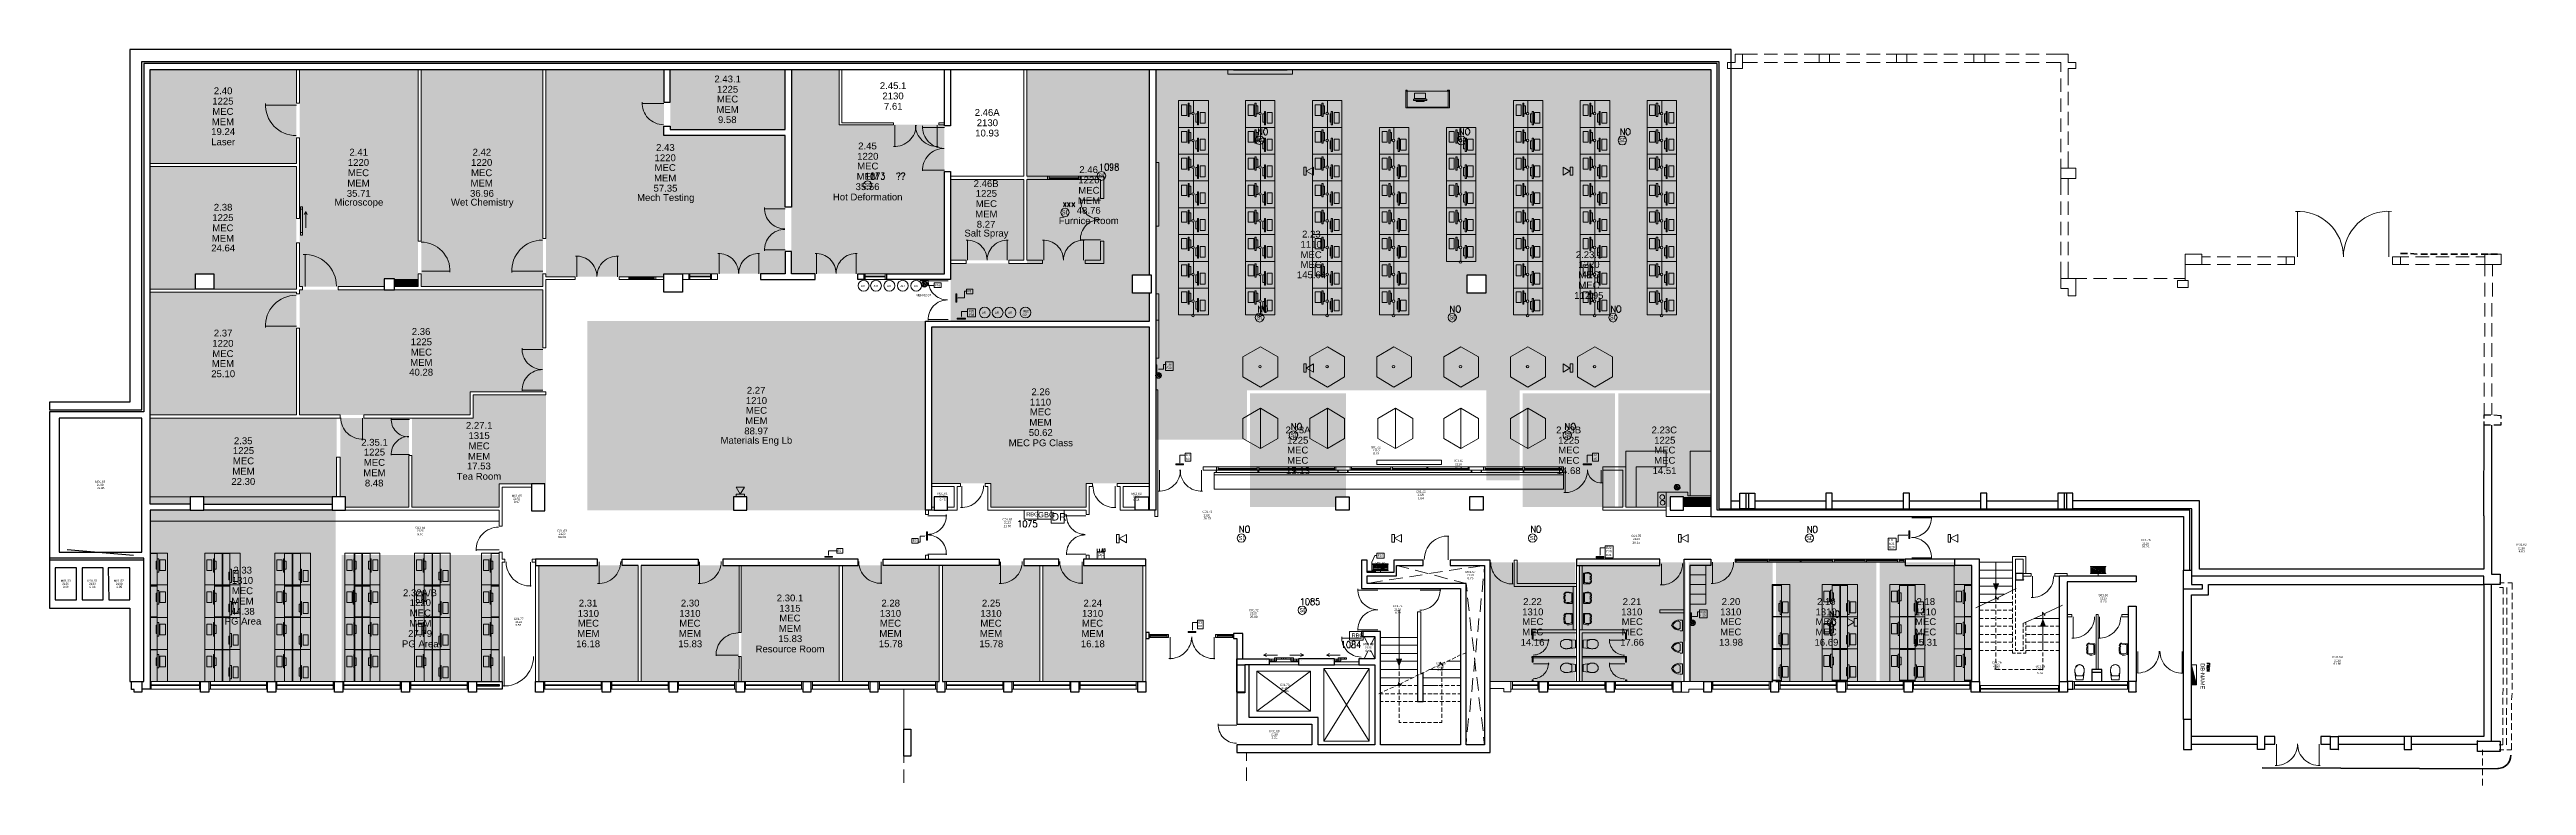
# Model space of a CAD drawing. Header units: millimetres. Extents: x -59 to 47, y 152 to 919.
# Drawn here: x -46.7 to 47.3, y 169.8 to 197.7 of the extents above; entities that cross this region are included whole.
import ezdxf

# ---------------------------------------------------------------- set-up
doc = ezdxf.new("R2010")
doc.units = ezdxf.units.MM
for name, color, linetype, true_color in [('PDF_014401$_ps_FIRE_ACCESS', 7, 'Continuous', 0x37dd00), ('PDF_014401$_ps_FIRE_ALARM', 7, 'Continuous', 0x37dd00), ('PDF_014401$HL-TMP', 7, 'Continuous', 0xbfebf9)]:
    doc.layers.add(name, color=color, linetype=linetype, true_color=true_color)
for name, color, linetype in [('PDF_014401$_ps_POWER', 4, 'Continuous'), ('PDF_014401$_ps_TEXTBOLD$FIRE', 2, 'Continuous'), ('PDF_014401$_ps_TEXTBOLD$POWER', 2, 'Continuous'), ('PDF_014401$BL', 7, 'Continuous'), ('PDF_014401$BL-ABOVE', 7, 'Continuous'), ('PDF_014401$BL-SAN', 7, 'Continuous'), ('PDF_014401$DR', 7, 'Continuous'), ('PDF_014401$EQ', 7, 'Continuous'), ('PDF_014401$EXISTING-WALL', 7, 'Continuous'), ('PDF_014401$FI', 7, 'Continuous'), ('PDF_014401$FI-DSG', 7, 'Continuous'), ('PDF_014401$FT-FIXFIT', 7, 'Continuous'), ('PDF_014401$PL-STAIR', 7, 'Continuous'), ('PDF_014401$PL-TOIL', 7, 'Continuous'), ('PDF_014401$PL_LAND', 7, 'Continuous'), ('PDF_014401$SERVICES-ELEC-LIGHTING', 7, 'Continuous'), ('PDF_014401$WA', 7, 'Continuous'), ('PDF_014401$WA-COL', 7, 'Continuous'), ('PDF_014401$WA-EXT', 7, 'Continuous'), ('PDF_014401$WA-PART', 7, 'Continuous'), ('PDF_014401$WALL-1', 7, 'Continuous'), ('PDF_014401$WALL-2', 7, 'Continuous'), ('PDF_014401$WALL-PARTITION', 7, 'Continuous'), ('PDF_014401$WN', 7, 'Continuous'), ('PDF_Text', 7, 'Continuous')]:
    doc.layers.add(name, color=color, linetype=linetype)
doc.styles.add('PDF ArialMT', font='arial.ttf')

msp = doc.modelspace()

# ---------------------------------------------------------------- texts
at = {"layer": 'PDF_Text', "lineweight": -3, "attachment_point": 4, "style": 'PDF ArialMT'}
for s, insert, char_height in [('2.43.1', (-21.488, 196.576), 0.2595), ('2.45.1', (-15.21, 196.322), 0.2595), ('1225', (-40.54, 195.735), 0.2595), ('2.40', (-40.481, 196.127), 0.2595), ('MEM', (-21.41, 195.422), 0.2595), ('1225', (-21.391, 196.185), 0.2595), ('MEC', (-21.391, 195.814), 0.2595), ('2130', (-15.112, 195.931), 0.2595), ('7.61', (-15.053, 195.54), 0.2595), ('19.24', (-40.579, 194.581), 0.2595), ('MEM', (-40.559, 194.953), 0.2595), ('MEC', (-40.54, 195.344), 0.2595), ('9.58', (-21.352, 195.031), 0.2595), ('2.46A', (-11.611, 195.305), 0.2595), ('10.93', (-11.591, 194.523), 0.2595), ('2130', (-11.532, 194.914), 0.2595), ('Laser', (-40.579, 194.19), 0.2595), ('2.41', (-35.337, 193.799), 0.2595), ('2.42', (-30.662, 193.799), 0.2595), ('1220', (-23.757, 193.584), 0.2595), ('2.43', (-23.699, 193.975), 0.2595), ('1220', (-16.07, 193.642), 0.2595), ('2.45', (-16.031, 194.034), 0.2595), ('MEM', (-35.415, 192.625), 0.2595), ('1220', (-35.396, 193.408), 0.2595), ('MEC', (-35.396, 193.017), 0.2595), ('MEM', (-30.74, 192.625), 0.2595), ('1220', (-30.721, 193.408), 0.2595), ('MEC', (-30.721, 193.017), 0.2595), ('MEM', (-23.777, 192.821), 0.2595), ('MEC', (-23.757, 193.212), 0.2595), ('MEM', (-16.09, 192.88), 0.2595), ('MEC', (-16.07, 193.271), 0.2595), ('2.46B', (-11.65, 192.606), 0.2595), ('1220', (-7.679, 192.743), 0.2595), ('2.46', (-7.64, 193.134), 0.2595), ('2.38', (-40.481, 191.706), 0.2595), ('Microscope', (-35.904, 191.862), 0.2595), ('35.71', (-35.435, 192.234), 0.2595), ('Wet Chemistry', (-31.484, 191.862), 0.2595), ('36.96', (-30.76, 192.234), 0.2595), ('Mech Testing', (-24.422, 192.039), 0.2595), ('57.35', (-23.797, 192.43), 0.2595), ('Hot Deformation', (-16.99, 192.097), 0.2595), ('35.56', (-16.129, 192.488), 0.2595), ('1225', (-11.571, 192.234), 0.2595), ('MEC', (-11.571, 191.843), 0.2595), ('MEM', (-7.699, 191.96), 0.2595), ('MEC', (-7.679, 192.351), 0.2595), ('1225', (-40.54, 191.315), 0.2595), ('MEC', (-40.54, 190.924), 0.2595), ('Salt Spray', (-12.002, 190.689), 0.2595), ('MEM', (-11.591, 191.452), 0.2595), ('8.27', (-11.532, 191.061), 0.2595), ('Furnice Room', (-8.422, 191.197), 0.2595), ('48.76', (-7.738, 191.589), 0.2595), ('2.23', (0.81, 190.689), 0.2595), ('24.64', (-40.579, 190.161), 0.2595), ('MEM', (-40.559, 190.532), 0.2595), ('1110', (0.751, 190.298), 0.2595), ('MEC', (0.751, 189.906), 0.2595), ('2.23.1', (11.196, 189.906), 0.2595), ('145.64', (0.614, 189.144), 0.2595), ('MEC', (0.751, 189.535), 0.2595), ('1220', (11.294, 189.535), 0.2595), ('MEC', (11.294, 189.144), 0.2595), ('AR', (-15.933, 188.723), 0.0817), ('AR', (-15.444, 188.723), 0.0817), ('AR', (-14.936, 188.723), 0.0817), ('AR', (-14.427, 188.723), 0.0817), ('AR', (-13.919, 188.723), 0.0817), ('MEN 02 07', (-13.84, 188.371), 0.0817), ('F16', (-13.117, 188.742), 0.0817), ('E3', (-11.884, 188.527), 0.0817), ('112.95', (11.138, 188.361), 0.2595), ('MEC', (11.294, 188.752), 0.2595), ('2.37', (-40.481, 186.933), 0.2595), ('2.36', (-32.97, 186.992), 0.2595), ('F25', (-11.826, 187.764), 0.0817), ('F38', (-11.826, 187.627), 0.0817), ('AR', (-11.337, 187.706), 0.0817), ('AR', (-10.848, 187.706), 0.0817), ('AR', (-10.339, 187.706), 0.0817), ('O2', (-9.792, 187.627), 0.0817), ('MED', (-9.792, 187.764), 0.0817), ('1220', (-40.54, 186.542), 0.2595), ('MEC', (-40.54, 186.151), 0.2595), ('1225', (-33.009, 186.601), 0.2595), ('MEC', (-33.009, 186.21), 0.2595), ('25.10', (-40.579, 185.388), 0.2595), ('MEM', (-40.559, 185.779), 0.2595), ('40.28', (-33.068, 185.447), 0.2595), ('MEM', (-33.029, 185.818), 0.2595), ('F38', (-4.334, 185.75), 0.0817), ('F28', (-4.334, 185.613), 0.0817), ('1210', (-20.295, 184.371), 0.2595), ('2.27', (-20.256, 184.762), 0.2595), ('1110', (-9.518, 184.312), 0.2595), ('2.26', (-9.459, 184.704), 0.2595), ('2.27.1', (-30.916, 183.432), 0.2595), ('88.97', (-20.354, 183.217), 0.2595), ('MEM', (-20.315, 183.608), 0.2595), ('MEC', (-20.295, 183.999), 0.2595), ('50.62', (-9.557, 183.158), 0.2595), ('MEM', (-9.537, 183.549), 0.2595), ('MEC', (-9.518, 183.941), 0.2595), ('2.23A', (0.184, 183.256), 0.2595), ('2.23B', (10.453, 183.256), 0.2595), ('2.23C', (14.072, 183.256), 0.2595), ('1225', (-39.758, 182.474), 0.2595), ('2.35', (-39.718, 182.845), 0.2595), ('2.35.1', (-34.887, 182.787), 0.2595), ('1225', (-34.789, 182.415), 0.2595), ('MEM', (-30.838, 182.259), 0.2595), ('1315', (-30.819, 183.041), 0.2595), ('MEC', (-30.819, 182.65), 0.2595), ('Materials Eng Lb', (-21.254, 182.826), 0.2595), ('MEC PG Class', (-10.32, 182.767), 0.2595), ('E3', (-3.591, 182.307), 0.0817), ('1225', (0.243, 182.865), 0.2595), ('MEC', (0.243, 182.493), 0.2595), ('S01.82', (3.431, 182.601), 0.0817), ('2110', (3.49, 182.483), 0.0817), ('8.16', (3.509, 182.366), 0.0817), ('1225', (10.531, 182.865), 0.2595), ('MEC', (10.531, 182.493), 0.2595), ('E3', (11.861, 182.307), 0.0817), ('1225', (14.17, 182.865), 0.2595), ('MEC', (14.17, 182.493), 0.2595), ('22.30', (-39.816, 181.3), 0.2595), ('MEM', (-39.777, 181.691), 0.2595), ('MEC', (-39.758, 182.082), 0.2595), ('MEM', (-34.809, 181.633), 0.2595), ('MEC', (-34.789, 182.024), 0.2595), ('Tea Room', (-31.268, 181.496), 0.2595), ('17.53', (-30.877, 181.887), 0.2595), ('E6', (-3.591, 182.17), 0.0817), ('15.13', (0.204, 181.711), 0.2595), ('MEC', (0.243, 182.102), 0.2595), ('S01.81', (6.561, 182.092), 0.0817), ('10.39', (6.6, 181.838), 0.0817), ('2110', (6.619, 181.955), 0.0817), ('14.68', (10.473, 181.711), 0.2595), ('MEC', (10.531, 182.102), 0.2595), ('E6', (11.861, 182.17), 0.0817), ('14.51', (14.111, 181.711), 0.2595), ('MEC', (14.17, 182.102), 0.2595), ('M01.53', (-44.98, 181.29), 0.0817), ('2130', (-44.921, 181.173), 0.0817), ('15.46', (-44.921, 181.055), 0.0817), ('8.48', (-34.75, 181.241), 0.2595), ('M01.65', (-29.176, 180.762), 0.0817), ('2130', (-29.117, 180.645), 0.0817), ('0.97', (-29.097, 180.527), 0.0817), ('M01.61', (-13.019, 180.84), 0.0817), ('2130', (-12.96, 180.723), 0.0817), ('0.45', (-12.941, 180.605), 0.0817), ('M01.63', (-5.664, 180.84), 0.0817), ('2130', (-5.606, 180.723), 0.0817), ('0.58', (-5.586, 180.605), 0.0817), ('C01.83', (5.133, 180.918), 0.0817), ('2120', (5.191, 180.801), 0.0817), ('1.04', (5.211, 180.664), 0.0817), ('C01.64', (-32.833, 179.549), 0.0817), ('C01.68', (-10.554, 179.862), 0.0817), ('11.80', (-10.515, 179.608), 0.0817), ('2120', (-10.496, 179.745), 0.0817), ('C01.71', (-2.965, 180.156), 0.0817), ('36.25', (-2.926, 179.901), 0.0817), ('2120', (-2.926, 180.019), 0.0817), ('2120', (-32.775, 179.432), 0.0817), ('9.10', (-32.755, 179.295), 0.0817), ('C01.63', (-27.454, 179.432), 0.0817), ('63.04', (-27.415, 179.197), 0.0817), ('2120', (-27.396, 179.314), 0.0817), ('E2', (-16.814, 178.669), 0.0817), ('E3', (-13.958, 179.06), 0.0817), ('E22', (12.35, 178.786), 0.0817), ('E29', (12.35, 178.649), 0.0817), ('C01.75', (13.309, 179.236), 0.0817), ('30.15', (13.348, 178.982), 0.0817), ('2120', (13.368, 179.119), 0.0817), ('E6', (23.089, 179.08), 0.0817), ('E21', (23.089, 178.943), 0.0817), ('E29', (23.089, 178.806), 0.0817), ('C01.76', (32.634, 179.08), 0.0817), ('25.76', (32.673, 178.825), 0.0817), ('2120', (32.693, 178.943), 0.0817), ('M01.62', (46.893, 178.904), 0.0817), ('2130', (46.952, 178.767), 0.0817), ('4.63', (46.972, 178.649), 0.0817), ('1310', (-39.797, 177.545), 0.2595), ('2.33', (-39.738, 177.936), 0.2595), ('M01.60', (3.588, 178.2), 0.0817), ('2130', (3.646, 178.082), 0.0817), ('0.48', (3.666, 177.965), 0.0817), ('F29', (3.685, 178.493), 0.0817), ('M01.57', (7.011, 177.867), 0.0817), ('2130', (7.069, 177.75), 0.0817), ('6.76', (7.089, 177.632), 0.0817), ('E21', (12.35, 178.513), 0.0817), ('M01.50', (-46.291, 177.535), 0.0817), ('2130', (-46.232, 177.417), 0.0817), ('0.96', (-46.212, 177.3), 0.0817), ('M01.51', (-45.273, 177.535), 0.0817), ('2130', (-45.215, 177.417), 0.0817), ('0.96', (-45.195, 177.3), 0.0817), ('M01.52', (-44.276, 177.535), 0.0817), ('2130', (-44.198, 177.417), 0.0817), ('0.95', (-44.178, 177.3), 0.0817), ('MEM', (-39.816, 176.762), 0.2595), ('MEC', (-39.797, 177.153), 0.2595), ('2.32A/B', (-33.303, 177.075), 0.2595), ('1220', (-33.048, 176.703), 0.2595), ('2.31', (-26.633, 176.684), 0.2595), ('2.30', (-22.76, 176.684), 0.2595), ('2.30.1', (-19.122, 176.879), 0.2595), ('2.28', (-15.151, 176.684), 0.2595), ('2.25', (-11.337, 176.684), 0.2595), ('2.24', (-7.483, 176.684), 0.2595), ('2.22', (9.201, 176.743), 0.2595), ('2.21', (12.976, 176.743), 0.2595), ('2.20', (16.732, 176.743), 0.2595), ('2.19', (20.351, 176.743), 0.2595), ('2.18', (24.126, 176.743), 0.2595), ('S01.80', (31.03, 176.987), 0.0817), ('2110', (31.089, 176.869), 0.0817), ('8.23', (31.109, 176.752), 0.0817), ('PG Area', (-40.07, 175.999), 0.2595), ('44.38', (-39.836, 176.371), 0.2595), ('MEM', (-33.068, 175.921), 0.2595), ('MEC', (-33.048, 176.312), 0.2595), ('C01.77', (-29.097, 176.087), 0.0817), ('5.57', (-29.039, 175.852), 0.0817), ('2120', (-29.039, 175.97), 0.0817), ('1310', (-26.672, 176.293), 0.2595), ('MEC', (-26.672, 175.921), 0.2595), ('1310', (-22.819, 176.293), 0.2595), ('MEC', (-22.819, 175.921), 0.2595), ('MEM', (-19.043, 175.725), 0.2595), ('1315', (-19.024, 176.488), 0.2595), ('MEC', (-19.024, 176.117), 0.2595), ('1310', (-15.21, 176.293), 0.2595), ('MEC', (-15.21, 175.921), 0.2595), ('1310', (-11.395, 176.293), 0.2595), ('MEC', (-11.395, 175.921), 0.2595), ('1310', (-7.542, 176.293), 0.2595), ('MEC', (-7.542, 175.921), 0.2595), ('E3', (-3.122, 175.95), 0.0817), ('E6', (-3.122, 175.813), 0.0817), ('C01.72', (-1.205, 176.42), 0.0817), ('2120', (-1.166, 176.302), 0.0817), ('26.00', (-1.166, 176.165), 0.0817), ('C01.74', (4.253, 176.576), 0.0817), ('2120', (4.311, 176.439), 0.0817), ('9.29', (4.331, 176.322), 0.0817), ('1310', (9.162, 176.351), 0.2595), ('MEC', (9.162, 175.98), 0.2595), ('1310', (12.918, 176.351), 0.2595), ('MEC', (12.937, 175.98), 0.2595), ('F38', (15.93, 176.341), 0.0817), ('F28', (15.93, 176.224), 0.0817), ('1310', (16.673, 176.351), 0.2595), ('MEC', (16.673, 175.98), 0.2595), ('1310', (20.292, 176.351), 0.2595), ('MEC', (20.292, 175.98), 0.2595), ('1310', (24.067, 176.351), 0.2595), ('MEC', (24.067, 175.98), 0.2595), ('PG Area', (-33.342, 175.139), 0.2595), ('27.79', (-33.107, 175.53), 0.2595), ('16.18', (-26.731, 175.139), 0.2595), ('MEM', (-26.691, 175.53), 0.2595), ('15.83', (-22.858, 175.139), 0.2595), ('MEM', (-22.838, 175.53), 0.2595), ('Resource Room', (-19.924, 174.943), 0.2595), ('15.83', (-19.063, 175.334), 0.2595), ('15.78', (-15.249, 175.139), 0.2595), ('MEM', (-15.229, 175.53), 0.2595), ('15.78', (-11.435, 175.139), 0.2595), ('MEM', (-11.415, 175.53), 0.2595), ('16.18', (-7.581, 175.139), 0.2595), ('MEM', (-7.562, 175.53), 0.2595), ('M01.58', (3.138, 175.129), 0.0817), ('2130', (3.196, 174.992), 0.0817), ('0.41', (3.216, 174.874), 0.0817), ('14.16', (9.103, 175.197), 0.2595), ('MEC', (9.162, 175.589), 0.2595), ('17.66', (12.879, 175.197), 0.2595), ('MEC', (12.937, 175.589), 0.2595), ('13.98', (16.634, 175.197), 0.2595), ('MEC', (16.673, 175.589), 0.2595), ('16.69', (20.253, 175.197), 0.2595), ('MEC', (20.292, 175.589), 0.2595), ('15.31', (24.008, 175.197), 0.2595), ('MEC', (24.067, 175.589), 0.2595), ('S01.78', (5.896, 174.385), 0.0817), ('2110', (5.935, 174.268), 0.0817), ('8.67', (5.954, 174.151), 0.0817), ('C01.79', (26.981, 174.424), 0.0817), ('2120', (27.04, 174.307), 0.0817), ('6.75', (27.06, 174.19), 0.0817), ('S01.79', (28.644, 174.288), 0.0817), ('2110', (28.683, 174.17), 0.0817), ('5.52', (28.703, 174.033), 0.0817), ('M01.54', (39.911, 174.64), 0.0817), ('61.90', (39.95, 174.385), 0.0817), ('2130', (39.969, 174.503), 0.0817), ('C01.73', (-0.031, 173.583), 0.0817), ('11.43', (0.008, 173.349), 0.0817), ('2120', (0.028, 173.466), 0.0817), ('M01.59', (-0.422, 171.823), 0.0817), ('2130', (-0.364, 171.706), 0.0817), ('2.21', (-0.344, 171.588), 0.0817)]:
    msp.add_mtext(s, dxfattribs=dict(at, insert=insert, char_height=char_height))
at = {"layer": 'PDF_Text', "color": 2, "lineweight": -3, "attachment_point": 4, "style": 'PDF ArialMT'}
for s, insert, char_height in [('SD', (-0.911, 194.255), 0.1533), ('SD', (6.756, 194.255), 0.1533), ('SD', (12.839, 194.255), 0.1533), ('SD', (-6.916, 192.905), 0.1533), ('SD', (-15.796, 192.553), 0.1533), ('SD', (-8.305, 191.516), 0.1533), ('SD', (-0.911, 187.526), 0.1533), ('SD', (6.404, 187.526), 0.1533), ('SD', (12.487, 187.526), 0.1533), ('SD', (0.38, 183.066), 0.1533), ('SD', (10.766, 183.066), 0.1533), ('RBG', (-9.655, 180.054), 0.1533), ('GBG', (-9.205, 180.04), 0.2043), ('SD', (-1.596, 179.154), 0.1533), ('SD', (9.456, 179.154), 0.1533), ('SD', (19.94, 179.154), 0.1533), ('PR', (-6.955, 178.489), 0.1533), ('SD', (0.712, 176.416), 0.1533), ('SD', (20.781, 175.947), 0.1533), ('RBG', (2.688, 175.458), 0.1533)]:
    msp.add_mtext(s, dxfattribs=dict(at, insert=insert, char_height=char_height))
at = {"layer": 'PDF_Text', "color": 82, "lineweight": -3, "true_color": 0x37dd00, "insert": (-8.696, 179.962), "char_height": 0.2838, "attachment_point": 4, "style": 'PDF ArialMT'}
msp.add_mtext('DR', dxfattribs=at)
at = {"layer": 'PDF_Text', "color": 2, "lineweight": -3, "insert": (34.979, 174.403), "char_height": 0.1533, "attachment_point": 4, "rotation": 270, "style": 'PDF ArialMT'}
msp.add_mtext('DB-NAME', dxfattribs=at)

# ---------------------------------------------------------------- hatches: boundary and pattern name
at = {"layer": 'PDF_014401$WA-COL', "lineweight": -3, "transparency": 33554559}
for points in [[(34.554, 177.979), (34.535, 177.96), (34.515, 177.94), (34.535, 177.921), (34.554, 177.901), (34.574, 177.921), (34.594, 177.94), (34.574, 177.96)], [(28.178, 177.608), (28.159, 177.588), (28.139, 177.569), (28.159, 177.549), (28.178, 177.53), (28.198, 177.549), (28.217, 177.569), (28.198, 177.588)], [(30.056, 173.461), (30.036, 173.442), (30.017, 173.422), (30.036, 173.403), (30.056, 173.383), (30.075, 173.403), (30.095, 173.422), (30.075, 173.442)], [(32.462, 173.363), (32.442, 173.344), (32.422, 173.324), (32.442, 173.305), (32.462, 173.285), (32.481, 173.305), (32.501, 173.324), (32.481, 173.344)], [(34.554, 171.173), (34.535, 171.153), (34.515, 171.134), (34.535, 171.114), (34.554, 171.095), (34.574, 171.114), (34.594, 171.134), (34.574, 171.153)], [(40.129, 171.173), (40.109, 171.153), (40.09, 171.134), (40.109, 171.114), (40.129, 171.095), (40.148, 171.114), (40.168, 171.134), (40.148, 171.153)], [(42.906, 171.173), (42.887, 171.153), (42.867, 171.134), (42.887, 171.114), (42.906, 171.095), (42.926, 171.114), (42.945, 171.134), (42.926, 171.153)], [(45.41, 171.486), (45.39, 171.466), (45.371, 171.447), (45.39, 171.427), (45.41, 171.407), (45.429, 171.427), (45.449, 171.447), (45.429, 171.466)]]:
    msp.add_hatch(color=256, dxfattribs=at).paths.add_polyline_path(points)

# ---------------------------------------------------------------- linework, layer by layer
for p, q in [((34.867, 180.561), (30.056, 180.561)), ((34.867, 177.979), (34.867, 180.561)), ((34.574, 180.268), (30.056, 180.268)), ((34.574, 177.706), (34.574, 180.268)), ((45.645, 179.994), (45.645, 177.979)), ((45.938, 180.053), (45.938, 177.784)), ((45.645, 177.706), (34.574, 177.706)), ((45.645, 177.979), (34.867, 177.979)), ((45.645, 177.393), (45.645, 177.706)), ((45.938, 177.784), (46.27, 177.784)), ((46.27, 177.784), (46.27, 177.393)), ((46.27, 177.393), (45.645, 177.393))]:
    msp.add_line(p, q)
at = {"layer": 'PDF_014401$_ps_FIRE_ACCESS', "lineweight": 0}
for points in [[(-0.789, 194.096), (-0.711, 194.116), (-0.652, 194.174), (-0.633, 194.253), (-0.652, 194.331), (-0.711, 194.39), (-0.789, 194.409), (-0.887, 194.39), (-0.946, 194.331), (-0.965, 194.253), (-0.946, 194.174), (-0.887, 194.116)], [(6.859, 194.077), (6.937, 194.096), (6.995, 194.155), (7.015, 194.253), (6.995, 194.331), (6.937, 194.39), (6.859, 194.409), (6.78, 194.39), (6.722, 194.331), (6.702, 194.253), (6.722, 194.155), (6.78, 194.096)], [(12.961, 194.077), (13.039, 194.096), (13.098, 194.155), (13.118, 194.253), (13.098, 194.331), (13.039, 194.39), (12.961, 194.409), (12.883, 194.39), (12.824, 194.331), (12.805, 194.253), (12.824, 194.155), (12.883, 194.096)], [(-15.674, 192.395), (-15.595, 192.414), (-15.537, 192.473), (-15.517, 192.551), (-15.537, 192.629), (-15.595, 192.688), (-15.674, 192.708), (-15.752, 192.688), (-15.811, 192.629), (-15.85, 192.551), (-15.811, 192.473), (-15.752, 192.414)], [(-6.794, 192.727), (-6.716, 192.766), (-6.657, 192.825), (-6.637, 192.903), (-6.657, 192.981), (-6.716, 193.04), (-6.794, 193.06), (-6.892, 193.04), (-6.95, 192.981), (-6.97, 192.903), (-6.95, 192.825), (-6.892, 192.766)], [(0.971, 193.236), (0.873, 193.236), (0.873, 192.923), (0.971, 192.923)], [(1.245, 192.923), (1.245, 193.236), (0.971, 193.079)], [(10.712, 192.923), (10.712, 193.236), (10.966, 193.079)], [(10.986, 193.236), (11.083, 193.236), (11.083, 192.923), (10.986, 192.923)], [(-8.183, 191.358), (-8.104, 191.377), (-8.046, 191.436), (-8.026, 191.514), (-8.046, 191.593), (-8.104, 191.651), (-8.183, 191.671), (-8.261, 191.651), (-8.319, 191.593), (-8.339, 191.514), (-8.319, 191.436), (-8.261, 191.377)], [(-0.789, 187.348), (-0.711, 187.387), (-0.652, 187.446), (-0.633, 187.524), (-0.652, 187.603), (-0.711, 187.661), (-0.789, 187.681), (-0.887, 187.661), (-0.946, 187.603), (-0.965, 187.524), (-0.946, 187.446), (-0.887, 187.387)], [(6.506, 187.348), (6.585, 187.387), (6.643, 187.446), (6.663, 187.524), (6.643, 187.603), (6.585, 187.661), (6.506, 187.681), (6.428, 187.661), (6.37, 187.603), (6.35, 187.524), (6.37, 187.446), (6.428, 187.387)], [(12.609, 187.348), (12.687, 187.387), (12.746, 187.446), (12.765, 187.524), (12.746, 187.603), (12.687, 187.661), (12.609, 187.681), (12.531, 187.661), (12.472, 187.603), (12.452, 187.524), (12.472, 187.446), (12.531, 187.387)], [(0.971, 185.764), (0.873, 185.764), (0.873, 185.451), (0.971, 185.451)], [(1.245, 185.451), (1.245, 185.764), (0.971, 185.607)], [(10.712, 185.451), (10.712, 185.764), (10.966, 185.607)], [(10.986, 185.764), (11.083, 185.764), (11.083, 185.451), (10.986, 185.451)], [(0.482, 182.889), (0.56, 182.908), (0.619, 182.967), (0.639, 183.045), (0.619, 183.143), (0.56, 183.202), (0.482, 183.221), (0.404, 183.202), (0.345, 183.143), (0.326, 183.045), (0.345, 182.967), (0.404, 182.908)], [(10.868, 182.889), (10.946, 182.908), (11.005, 182.967), (11.025, 183.045), (11.005, 183.143), (10.946, 183.202), (10.868, 183.221), (10.79, 183.202), (10.731, 183.143), (10.712, 183.045), (10.731, 182.967), (10.79, 182.908)], [(-20.348, 181.089), (-20.661, 181.089), (-20.505, 180.815)], [(-20.661, 180.815), (-20.661, 180.718), (-20.348, 180.718), (-20.348, 180.815)], [(-8.222, 179.72), (-8.222, 180.209), (-8.711, 180.209), (-8.711, 179.72)], [(-6.129, 179.29), (-6.227, 179.29), (-6.227, 178.977), (-6.129, 178.977)], [(-5.855, 178.977), (-5.855, 179.29), (-6.129, 179.133)], [(-1.493, 178.996), (-1.415, 179.016), (-1.356, 179.075), (-1.337, 179.153), (-1.356, 179.231), (-1.415, 179.29), (-1.493, 179.309), (-1.571, 179.29), (-1.63, 179.231), (-1.65, 179.153), (-1.63, 179.075), (-1.571, 179.016)], [(4.316, 179.29), (4.218, 179.29), (4.218, 178.996), (4.316, 178.996)], [(4.59, 178.996), (4.59, 179.29), (4.316, 179.153)], [(9.558, 178.996), (9.636, 179.016), (9.695, 179.075), (9.734, 179.153), (9.695, 179.231), (9.636, 179.29), (9.558, 179.309), (9.479, 179.29), (9.421, 179.231), (9.401, 179.153), (9.421, 179.075), (9.479, 179.016)], [(15.191, 179.29), (15.093, 179.29), (15.093, 178.996), (15.191, 178.996)], [(15.465, 178.996), (15.465, 179.29), (15.191, 179.153)], [(20.061, 178.996), (20.139, 179.016), (20.198, 179.075), (20.218, 179.153), (20.198, 179.231), (20.139, 179.29), (20.061, 179.309), (19.983, 179.29), (19.924, 179.231), (19.905, 179.153), (19.924, 179.075), (19.983, 179.016)], [(25.42, 179.29), (25.322, 179.29), (25.322, 178.996), (25.42, 178.996)], [(25.694, 178.996), (25.694, 179.29), (25.42, 179.153)], [(0.815, 176.239), (0.893, 176.278), (0.952, 176.336), (0.971, 176.415), (0.952, 176.493), (0.893, 176.552), (0.815, 176.571), (0.737, 176.552), (0.678, 176.493), (0.658, 176.415), (0.678, 176.336), (0.737, 176.278)], [(20.902, 175.789), (20.98, 175.808), (21.039, 175.867), (21.059, 175.945), (21.039, 176.023), (20.98, 176.082), (20.902, 176.102), (20.824, 176.082), (20.765, 176.023), (20.746, 175.945), (20.765, 175.867), (20.824, 175.808)], [(21.508, 175.808), (21.508, 176.102), (21.763, 175.965)], [(21.763, 176.102), (21.88, 176.102), (21.88, 175.808), (21.763, 175.808)]]:
    msp.add_lwpolyline(points, close=True, dxfattribs=at)
at = {"layer": 'PDF_014401$_ps_FIRE_ALARM', "lineweight": 0}
for points in [[(-9.219, 179.877), (-9.219, 180.209), (-9.728, 180.209), (-9.728, 179.877)], [(-8.711, 179.877), (-8.711, 180.209), (-9.219, 180.209), (-9.219, 179.877)], [(-6.696, 178.351), (-6.696, 178.625), (-6.97, 178.625), (-6.97, 178.351)], [(3.123, 175.28), (3.123, 175.613), (2.614, 175.613), (2.614, 175.28)]]:
    msp.add_lwpolyline(points, close=True, dxfattribs=at)
at = {"layer": 'PDF_014401$_ps_POWER', "lineweight": 0}
msp.add_lwpolyline([(34.554, 173.579), (34.75, 173.579), (34.75, 174.341), (34.554, 174.341)], close=True, dxfattribs=at)
msp.add_lwpolyline([(34.554, 174.341), (34.75, 173.579)], dxfattribs=at)
at = {"layer": 'PDF_014401$_ps_POWER', "lineweight": -3, "transparency": 33554559}
msp.add_solid([(34.75, 173.579), (34.554, 173.579), (34.554, 174.341)], dxfattribs=at)
at = {"layer": 'PDF_014401$_ps_TEXTBOLD$FIRE', "lineweight": 20}
for points in [[(-0.848, 194.448), (-0.848, 194.703), (-0.711, 194.448), (-0.711, 194.703)], [(6.8, 194.448), (6.8, 194.703), (6.937, 194.448), (6.937, 194.703)], [(12.902, 194.448), (12.902, 194.703), (13.039, 194.448), (13.039, 194.703)], [(-15.713, 192.962), (-15.693, 192.981), (-15.674, 193.02), (-15.674, 192.766)], [(-15.322, 192.766), (-15.224, 193.02), (-15.361, 193.02)], [(-15.146, 193.02), (-15.048, 193.02), (-15.106, 192.923), (-15.067, 192.923), (-15.048, 192.903), (-15.028, 192.864), (-15.028, 192.844), (-15.048, 192.805), (-15.067, 192.766), (-15.087, 192.766), (-15.126, 192.766), (-15.146, 192.766), (-15.146, 192.786), (-15.165, 192.805)], [(-14.559, 192.962), (-14.559, 193.001), (-14.539, 193.001), (-14.52, 193.02), (-14.481, 193.02), (-14.461, 193.001), (-14.441, 192.962), (-14.441, 192.942), (-14.461, 192.923), (-14.461, 192.903), (-14.5, 192.884), (-14.5, 192.844)], [(-14.383, 192.962), (-14.383, 193.001), (-14.363, 193.001), (-14.344, 193.02), (-14.305, 193.02), (-14.285, 193.001), (-14.265, 192.962), (-14.265, 192.942), (-14.285, 192.923), (-14.285, 192.903), (-14.324, 192.884), (-14.324, 192.844)], [(-6.833, 193.314), (-6.813, 193.314), (-6.794, 193.353), (-6.794, 193.099)], [(-6.364, 193.275), (-6.364, 193.236), (-6.383, 193.216), (-6.422, 193.196), (-6.461, 193.216), (-6.461, 193.236), (-6.481, 193.275), (-6.461, 193.314), (-6.461, 193.353), (-6.422, 193.353), (-6.383, 193.353), (-6.364, 193.314), (-6.364, 193.275), (-6.364, 193.216), (-6.364, 193.157), (-6.383, 193.118), (-6.422, 193.099), (-6.442, 193.099), (-6.461, 193.118), (-6.461, 193.138)], [(-8.241, 191.886), (-8.143, 191.73)], [(-8.143, 191.886), (-8.241, 191.73)], [(-8.085, 191.886), (-7.987, 191.73)], [(-7.987, 191.886), (-8.085, 191.73)], [(-7.928, 191.886), (-7.811, 191.73)], [(-7.811, 191.886), (-7.928, 191.73)], [(-0.848, 187.72), (-0.848, 187.974), (-0.711, 187.72), (-0.711, 187.974)], [(6.448, 187.72), (6.448, 187.974), (6.585, 187.72), (6.585, 187.974)], [(12.55, 187.72), (12.55, 187.974), (12.687, 187.72), (12.687, 187.974)], [(0.424, 183.26), (0.424, 183.515), (0.56, 183.26), (0.56, 183.515)], [(10.81, 183.26), (10.81, 183.515), (10.946, 183.26), (10.946, 183.515)], [(-9.943, 179.779), (-9.923, 179.779), (-9.884, 179.818), (-9.884, 179.564)], [(-9.552, 179.564), (-9.454, 179.818), (-9.571, 179.818)], [(-9.278, 179.818), (-9.376, 179.818), (-9.376, 179.72), (-9.337, 179.74), (-9.317, 179.74), (-9.278, 179.72), (-9.258, 179.701), (-9.258, 179.661), (-9.258, 179.642), (-9.258, 179.603), (-9.278, 179.583), (-9.317, 179.564), (-9.337, 179.564), (-9.376, 179.583), (-9.395, 179.622)], [(-1.552, 179.368), (-1.552, 179.622), (-1.415, 179.368), (-1.415, 179.622)], [(9.519, 179.368), (9.519, 179.622), (9.656, 179.368), (9.656, 179.622)], [(20.002, 179.349), (20.002, 179.603), (20.139, 179.349), (20.139, 179.603)], [(-6.97, 178.742), (-6.97, 178.644), (-6.911, 178.644)], [(-6.892, 178.723), (-6.872, 178.742), (-6.872, 178.644)], [(-6.813, 178.664), (-6.813, 178.644), (-6.813, 178.664)], [(-6.696, 178.742), (-6.657, 178.742), (-6.676, 178.703), (-6.657, 178.703), (-6.657, 178.684), (-6.657, 178.664), (-6.657, 178.644), (-6.676, 178.644), (-6.696, 178.644), (-6.696, 178.664)], [(0.776, 176.825), (0.795, 176.825), (0.834, 176.865), (0.834, 176.61)], [(1.441, 176.865), (1.362, 176.865), (1.343, 176.767), (1.362, 176.767), (1.382, 176.786), (1.402, 176.786), (1.441, 176.767), (1.46, 176.747), (1.46, 176.708), (1.46, 176.688), (1.46, 176.649), (1.441, 176.63), (1.402, 176.61), (1.382, 176.61), (1.362, 176.63), (1.343, 176.63), (1.343, 176.669)], [(20.843, 176.141), (20.843, 176.395), (20.98, 176.141), (20.98, 176.395)], [(2.34, 175.182), (2.36, 175.202), (2.379, 175.241), (2.379, 174.987)], [(2.986, 174.987), (2.986, 175.241), (2.888, 175.065), (3.025, 175.065)]]:
    msp.add_lwpolyline(points, dxfattribs=at)
for points in [[(-0.594, 194.703), (-0.613, 194.703), (-0.633, 194.663), (-0.633, 194.644), (-0.652, 194.605), (-0.652, 194.546), (-0.633, 194.507), (-0.633, 194.487), (-0.613, 194.468), (-0.594, 194.448), (-0.554, 194.448), (-0.535, 194.468), (-0.515, 194.487), (-0.515, 194.507), (-0.496, 194.546), (-0.496, 194.605), (-0.515, 194.644), (-0.515, 194.663), (-0.535, 194.703), (-0.554, 194.703)], [(7.074, 194.703), (7.054, 194.683), (7.035, 194.663), (7.015, 194.644), (7.015, 194.605), (7.015, 194.546), (7.015, 194.507), (7.035, 194.487), (7.054, 194.468), (7.074, 194.448), (7.113, 194.448), (7.132, 194.468), (7.152, 194.487), (7.152, 194.507), (7.171, 194.546), (7.171, 194.605), (7.152, 194.644), (7.152, 194.663), (7.132, 194.683), (7.113, 194.703)], [(13.157, 194.703), (13.137, 194.683), (13.118, 194.663), (13.118, 194.644), (13.098, 194.605), (13.098, 194.546), (13.118, 194.507), (13.118, 194.487), (13.137, 194.468), (13.157, 194.448), (13.196, 194.448), (13.215, 194.468), (13.235, 194.487), (13.254, 194.507), (13.254, 194.546), (13.254, 194.605), (13.254, 194.644), (13.235, 194.663), (13.215, 194.683), (13.196, 194.703)], [(-15.498, 193.02), (-15.517, 193.001), (-15.537, 192.962), (-15.556, 192.903), (-15.556, 192.864), (-15.537, 192.805), (-15.517, 192.766), (-15.498, 192.766), (-15.478, 192.766), (-15.439, 192.766), (-15.419, 192.805), (-15.419, 192.864), (-15.419, 192.903), (-15.419, 192.962), (-15.439, 193.001), (-15.478, 193.02)], [(-14.5, 192.786), (-14.52, 192.766), (-14.5, 192.766)], [(-14.324, 192.786), (-14.344, 192.766), (-14.324, 192.766)], [(-6.618, 193.353), (-6.637, 193.353), (-6.657, 193.314), (-6.676, 193.255), (-6.676, 193.216), (-6.657, 193.157), (-6.637, 193.118), (-6.618, 193.099), (-6.598, 193.099), (-6.559, 193.118), (-6.54, 193.157), (-6.54, 193.216), (-6.54, 193.255), (-6.54, 193.314), (-6.559, 193.353), (-6.598, 193.353)], [(-6.246, 193.353), (-6.266, 193.353), (-6.285, 193.314), (-6.285, 193.294), (-6.266, 193.275), (-6.246, 193.255), (-6.207, 193.255), (-6.187, 193.236), (-6.168, 193.216), (-6.148, 193.177), (-6.148, 193.157), (-6.168, 193.118), (-6.207, 193.099), (-6.246, 193.099), (-6.266, 193.118), (-6.285, 193.118), (-6.285, 193.157), (-6.285, 193.177), (-6.285, 193.216), (-6.266, 193.236), (-6.227, 193.255), (-6.187, 193.255), (-6.168, 193.275), (-6.168, 193.294), (-6.168, 193.314), (-6.168, 193.353), (-6.207, 193.353)], [(-0.594, 187.974), (-0.613, 187.974), (-0.633, 187.935), (-0.633, 187.915), (-0.652, 187.876), (-0.652, 187.818), (-0.633, 187.779), (-0.633, 187.759), (-0.613, 187.739), (-0.594, 187.72), (-0.554, 187.72), (-0.535, 187.739), (-0.515, 187.759), (-0.515, 187.779), (-0.496, 187.818), (-0.496, 187.876), (-0.515, 187.915), (-0.515, 187.935), (-0.535, 187.974), (-0.554, 187.974)], [(6.722, 187.974), (6.702, 187.974), (6.683, 187.935), (6.663, 187.915), (6.663, 187.876), (6.663, 187.818), (6.663, 187.779), (6.683, 187.759), (6.702, 187.739), (6.722, 187.72), (6.761, 187.72), (6.78, 187.739), (6.8, 187.759), (6.8, 187.779), (6.819, 187.818), (6.819, 187.876), (6.8, 187.915), (6.8, 187.935), (6.78, 187.974), (6.761, 187.974)], [(12.805, 187.974), (12.785, 187.974), (12.765, 187.935), (12.765, 187.915), (12.746, 187.876), (12.746, 187.818), (12.765, 187.779), (12.765, 187.759), (12.785, 187.739), (12.805, 187.72), (12.844, 187.72), (12.863, 187.739), (12.883, 187.759), (12.902, 187.779), (12.902, 187.818), (12.902, 187.876), (12.902, 187.915), (12.883, 187.935), (12.863, 187.974), (12.844, 187.974)], [(0.697, 183.515), (0.678, 183.495), (0.658, 183.476), (0.639, 183.456), (0.639, 183.417), (0.639, 183.358), (0.639, 183.319), (0.658, 183.3), (0.678, 183.28), (0.697, 183.26), (0.737, 183.26), (0.756, 183.28), (0.776, 183.3), (0.776, 183.319), (0.795, 183.358), (0.795, 183.417), (0.776, 183.456), (0.776, 183.476), (0.756, 183.495), (0.737, 183.515)], [(11.083, 183.515), (11.064, 183.495), (11.044, 183.476), (11.025, 183.456), (11.025, 183.417), (11.025, 183.358), (11.025, 183.319), (11.044, 183.3), (11.064, 183.28), (11.083, 183.26), (11.122, 183.26), (11.142, 183.28), (11.162, 183.3), (11.162, 183.319), (11.181, 183.358), (11.181, 183.417), (11.162, 183.456), (11.162, 183.476), (11.142, 183.495), (11.122, 183.515)], [(-9.708, 179.818), (-9.747, 179.798), (-9.767, 179.779), (-9.767, 179.72), (-9.767, 179.681), (-9.767, 179.622), (-9.747, 179.583), (-9.708, 179.564), (-9.689, 179.564), (-9.669, 179.583), (-9.649, 179.622), (-9.63, 179.681), (-9.63, 179.72), (-9.649, 179.779), (-9.669, 179.798), (-9.689, 179.818)], [(-1.278, 179.622), (-1.298, 179.603), (-1.317, 179.583), (-1.337, 179.544), (-1.337, 179.525), (-1.337, 179.446), (-1.337, 179.427), (-1.317, 179.388), (-1.298, 179.368), (-1.278, 179.368), (-1.239, 179.368), (-1.219, 179.368), (-1.2, 179.388), (-1.2, 179.427), (-1.18, 179.446), (-1.18, 179.525), (-1.2, 179.544), (-1.2, 179.583), (-1.219, 179.603), (-1.239, 179.622)], [(9.773, 179.622), (9.753, 179.603), (9.734, 179.583), (9.714, 179.544), (9.714, 179.525), (9.714, 179.446), (9.714, 179.427), (9.734, 179.388), (9.753, 179.368), (9.773, 179.368), (9.812, 179.368), (9.832, 179.368), (9.851, 179.388), (9.851, 179.427), (9.871, 179.446), (9.871, 179.525), (9.851, 179.544), (9.851, 179.583), (9.832, 179.603), (9.812, 179.622)], [(20.257, 179.603), (20.237, 179.603), (20.218, 179.583), (20.218, 179.544), (20.198, 179.505), (20.198, 179.446), (20.218, 179.427), (20.218, 179.388), (20.237, 179.368), (20.257, 179.349), (20.296, 179.349), (20.315, 179.368), (20.335, 179.388), (20.354, 179.427), (20.354, 179.446), (20.354, 179.505), (20.354, 179.544), (20.335, 179.583), (20.315, 179.603), (20.296, 179.603)], [(-6.755, 178.742), (-6.774, 178.742), (-6.774, 178.723), (-6.774, 178.703), (-6.774, 178.684), (-6.774, 178.664), (-6.774, 178.644), (-6.755, 178.644), (-6.735, 178.644), (-6.735, 178.664), (-6.735, 178.684), (-6.735, 178.703), (-6.735, 178.723), (-6.735, 178.742)], [(1.01, 176.865), (0.971, 176.845), (0.952, 176.825), (0.952, 176.767), (0.952, 176.728), (0.952, 176.669), (0.971, 176.63), (1.01, 176.61), (1.03, 176.61), (1.049, 176.63), (1.069, 176.669), (1.089, 176.728), (1.089, 176.767), (1.069, 176.825), (1.049, 176.845), (1.03, 176.865)], [(1.186, 176.865), (1.167, 176.845), (1.147, 176.825), (1.147, 176.806), (1.167, 176.786), (1.186, 176.767), (1.225, 176.767), (1.245, 176.747), (1.265, 176.728), (1.284, 176.688), (1.284, 176.669), (1.265, 176.63), (1.225, 176.61), (1.186, 176.61), (1.167, 176.63), (1.147, 176.63), (1.147, 176.669), (1.147, 176.688), (1.147, 176.728), (1.167, 176.747), (1.206, 176.767), (1.245, 176.767), (1.265, 176.786), (1.265, 176.806), (1.265, 176.825), (1.265, 176.845), (1.225, 176.865)], [(21.098, 176.395), (21.078, 176.395), (21.078, 176.356), (21.059, 176.336), (21.059, 176.297), (21.059, 176.239), (21.059, 176.2), (21.078, 176.18), (21.078, 176.16), (21.098, 176.141), (21.137, 176.141), (21.156, 176.16), (21.176, 176.18), (21.195, 176.2), (21.195, 176.239), (21.195, 176.297), (21.195, 176.336), (21.176, 176.356), (21.156, 176.395), (21.137, 176.395)], [(2.556, 175.241), (2.536, 175.222), (2.516, 175.182), (2.497, 175.124), (2.497, 175.085), (2.516, 175.026), (2.536, 174.987), (2.556, 174.987), (2.575, 174.987), (2.614, 174.987), (2.634, 175.026), (2.634, 175.085), (2.634, 175.124), (2.634, 175.182), (2.614, 175.222), (2.575, 175.241)], [(2.751, 175.241), (2.712, 175.222), (2.712, 175.202), (2.712, 175.182), (2.712, 175.143), (2.732, 175.143), (2.771, 175.124), (2.81, 175.124), (2.829, 175.085), (2.829, 175.065), (2.829, 175.026), (2.829, 175.006), (2.81, 174.987), (2.79, 174.987), (2.751, 174.987), (2.712, 174.987), (2.712, 175.006), (2.692, 175.026), (2.692, 175.065), (2.712, 175.085), (2.732, 175.124), (2.751, 175.124), (2.79, 175.143), (2.81, 175.143), (2.829, 175.182), (2.829, 175.202), (2.81, 175.222), (2.79, 175.241)]]:
    msp.add_lwpolyline(points, close=True, dxfattribs=at)
at = {"layer": 'PDF_014401$_ps_TEXTBOLD$POWER', "lineweight": 25}
for points in [[(35.141, 174.4), (35.239, 174.4), (35.239, 174.341)], [(35.141, 174.322), (35.239, 174.322), (35.239, 174.283), (35.219, 174.283), (35.219, 174.263), (35.2, 174.263), (35.2, 174.283), (35.18, 174.283), (35.18, 174.322)], [(35.18, 174.302), (35.141, 174.263)], [(35.141, 174.165), (35.239, 174.165), (35.141, 174.126), (35.239, 174.107), (35.141, 174.107)], [(35.18, 174.4), (35.18, 174.361)]]:
    msp.add_lwpolyline(points, dxfattribs=at)
msp.add_lwpolyline([(35.239, 174.224), (35.239, 174.244), (35.219, 174.244), (35.2, 174.244), (35.18, 174.244), (35.161, 174.244), (35.141, 174.244), (35.141, 174.224), (35.141, 174.204), (35.161, 174.185), (35.18, 174.185), (35.2, 174.185), (35.219, 174.185), (35.219, 174.204), (35.239, 174.204)], close=True, dxfattribs=at)
at = {"layer": 'PDF_014401$BL', "lineweight": 9}
for points in [[(4.12, 177.569), (4.629, 177.647)], [(4.394, 178.116), (4.864, 177.999)], [(4.883, 177.686), (5.372, 177.764)], [(5.098, 177.94), (5.587, 177.803)], [(5.626, 177.803), (6.135, 177.882)], [(5.841, 177.745), (6.33, 177.608)], [(6.389, 177.921), (6.878, 177.999)], [(7.132, 178.019), (7.739, 178.116), (7.719, 177.862)], [(27.767, 177.041), (27.767, 177.177), (27.767, 178.449), (28.276, 178.449), (28.276, 177.803)], [(27.767, 178.449), (27.885, 178.449)], [(27.885, 177.119), (27.885, 177.217), (27.885, 178.351), (28.178, 178.351), (28.178, 177.803)], [(3.279, 177.432), (3.866, 177.53)], [(6.585, 177.549), (7.035, 177.432), (7.074, 177.138)], [(7.152, 176.395), (7.093, 176.884)], [(7.602, 176.865), (7.563, 176.356)], [(7.68, 177.608), (7.641, 177.119)], [(27.767, 176.962), (27.767, 176.825)], [(27.767, 176.747), (27.767, 176.591)], [(27.885, 177.041), (27.885, 176.884)], [(27.885, 176.806), (27.885, 176.669)], [(7.23, 175.632), (7.171, 176.141)], [(7.524, 176.102), (7.484, 175.593)], [(27.767, 176.512), (27.767, 176.356)], [(27.767, 176.278), (27.767, 176.121)], [(27.767, 176.063), (27.767, 175.906)], [(27.767, 175.828), (27.767, 175.671)], [(27.885, 176.591), (27.885, 176.434)], [(27.885, 176.356), (27.885, 176.2)], [(27.885, 176.121), (27.885, 175.984)], [(27.885, 175.906), (27.885, 175.75)], [(28.178, 175.906), (28.178, 175.769)], [(28.276, 175.965), (28.276, 175.867)], [(28.276, 175.789), (28.276, 175.632)], [(3.162, 175.417), (3.318, 175.104)], [(3.318, 174.889), (3.162, 174.576)], [(3.573, 175.417), (3.416, 175.104)], [(3.416, 174.889), (3.573, 174.576)], [(7.328, 174.869), (7.269, 175.378)], [(7.445, 175.339), (7.406, 174.83)], [(26.516, 175.495), (26.516, 175.495)], [(27.767, 175.593), (27.767, 175.437)], [(27.767, 175.378), (27.767, 175.222)], [(27.767, 175.143), (27.767, 174.987)], [(27.767, 174.909), (27.767, 174.791), (27.885, 174.791)], [(27.885, 175.671), (27.885, 175.515)], [(27.885, 175.437), (27.885, 175.3)], [(27.885, 175.222), (27.885, 175.065)], [(27.885, 174.987), (27.885, 174.889), (27.983, 174.889)], [(28.178, 175.026), (28.178, 174.889), (28.061, 174.889)], [(28.178, 175.711), (28.178, 175.554)], [(28.178, 175.476), (28.178, 175.319)], [(28.178, 175.241), (28.178, 175.085)], [(28.276, 174.869), (28.276, 174.791), (28.178, 174.791)], [(28.276, 175.554), (28.276, 175.417)], [(28.276, 175.339), (28.276, 175.182)], [(28.276, 175.104), (28.276, 174.948)], [(-0.437, 174.459), (0.678, 174.459)], [(-0.437, 174.341), (0.678, 174.341)], [(2.047, 174.459), (2.966, 174.459)], [(2.047, 174.341), (2.966, 174.341)], [(7.367, 174.576), (7.328, 174.087)], [(7.406, 174.107), (7.348, 174.615)], [(7.504, 173.363), (7.445, 173.872)], [(27.943, 174.791), (28.1, 174.791)], [(7.211, 173.07), (7.171, 172.561)], [(7.289, 173.833), (7.25, 173.324)], [(7.582, 172.601), (7.524, 173.109)], [(7.132, 172.307), (7.074, 171.799)], [(7.68, 171.838), (7.621, 172.346)], [(7.054, 171.544), (7.035, 171.31)], [(7.739, 171.31), (7.7, 171.603)]]:
    msp.add_lwpolyline(points, dxfattribs=at)
at = {"layer": 'PDF_014401$BL-ABOVE', "lineweight": 9}
for points in [[(17.245, 197.206), (16.951, 197.206), (16.951, 196.971), (17.518, 196.971), (17.518, 197.519), (18.086, 197.519), (17.518, 197.519), (17.245, 197.519), (17.245, 197.206), (16.951, 197.206), (16.951, 196.971), (17.245, 196.971)], [(27.259, 197.206), (26.711, 197.206), (26.3, 197.206), (26.3, 197.519), (26.711, 197.519), (26.711, 197.206), (26.711, 197.519), (26.3, 197.519), (26.3, 197.206), (25.929, 197.206)], [(26.711, 197.519), (27.259, 197.519)], [(27.513, 197.519), (28.022, 197.519)], [(28.276, 197.519), (28.784, 197.519)], [(29.88, 196.346), (29.88, 196.971), (30.173, 196.971), (30.173, 197.206), (29.88, 197.206), (29.88, 197.519), (29.606, 197.519), (29.039, 197.519)], [(18.086, 197.206), (17.518, 197.206)], [(18.848, 197.206), (18.34, 197.206)], [(19.611, 197.206), (19.103, 197.206)], [(20.433, 197.206), (19.865, 197.206)], [(20.824, 197.206), (21.215, 197.206)], [(21.469, 197.206), (21.978, 197.206)], [(22.232, 197.206), (22.741, 197.206)], [(22.975, 197.206), (23.367, 197.206)], [(23.758, 197.206), (24.149, 197.206)], [(24.403, 197.206), (24.912, 197.206)], [(25.166, 197.206), (25.675, 197.206)], [(27.513, 197.206), (28.022, 197.206)], [(28.276, 197.206), (28.784, 197.206)], [(29.039, 197.206), (29.606, 197.206), (29.606, 196.854)], [(29.606, 196.6), (29.606, 196.091)], [(29.606, 195.837), (29.606, 195.328)], [(29.88, 196.091), (29.88, 195.583)], [(29.606, 195.074), (29.606, 194.566)], [(29.88, 195.328), (29.88, 194.82)], [(29.88, 194.585), (29.88, 194.077)], [(29.606, 194.311), (29.606, 193.803)], [(29.88, 193.822), (29.88, 193.196)], [(29.606, 193.549), (29.606, 193.196)], [(29.606, 192.805), (29.606, 192.179)], [(29.88, 192.805), (29.88, 192.179)], [(29.606, 191.925), (29.606, 191.417)], [(29.88, 191.925), (29.88, 191.417)], [(29.606, 191.162), (29.606, 190.654)], [(29.88, 191.162), (29.88, 190.654)], [(38.584, 191.554), (38.584, 189.832), (38.584, 191.554)], [(42.046, 191.554), (42.046, 189.832), (42.046, 191.554)], [(29.606, 190.4), (29.606, 189.891)], [(29.88, 190.4), (29.88, 189.891)], [(45.351, 189.539), (45.684, 189.539), (45.684, 189.93), (46.31, 189.93), (46.31, 189.539), (45.684, 189.539), (45.684, 189.089)], [(29.606, 189.637), (29.606, 189.011)], [(30.173, 188.346), (30.173, 189.011), (29.606, 189.011), (29.606, 188.62), (29.88, 188.62), (29.88, 188.346)], [(29.88, 189.637), (29.88, 189.011)], [(30.173, 188.62), (30.173, 189.011), (30.584, 189.011)], [(30.838, 189.011), (31.347, 189.011)], [(31.601, 189.011), (32.11, 189.011)], [(32.364, 189.011), (32.872, 189.011)], [(33.127, 189.011), (33.635, 189.011)], [(33.889, 189.011), (34.32, 189.011)], [(34.946, 189.832), (35.278, 189.832)], [(34.946, 189.539), (35.278, 189.539)], [(35.532, 189.832), (36.041, 189.832)], [(35.532, 189.539), (36.041, 189.539)], [(36.295, 189.832), (36.804, 189.832)], [(36.295, 189.539), (36.804, 189.539)], [(37.058, 189.832), (37.567, 189.832)], [(37.058, 189.539), (37.567, 189.539)], [(37.821, 189.832), (38.153, 189.832)], [(37.821, 189.539), (38.153, 189.539)], [(42.495, 189.832), (42.808, 189.832)], [(42.808, 189.539), (42.495, 189.539)], [(43.063, 189.832), (43.571, 189.832)], [(43.571, 189.539), (43.063, 189.539)], [(43.826, 189.832), (44.334, 189.832)], [(44.334, 189.539), (43.826, 189.539)], [(44.588, 189.832), (45.097, 189.832)], [(45.097, 189.539), (44.588, 189.539)], [(45.351, 189.832), (45.684, 189.832)], [(45.977, 189.539), (45.977, 189.089)], [(45.684, 188.326), (45.684, 188.835)], [(45.684, 187.563), (45.684, 188.072)], [(45.957, 188.072), (45.957, 187.563)], [(45.977, 188.835), (45.977, 188.326)], [(45.684, 186.801), (45.684, 187.309)], [(45.957, 187.309), (45.957, 186.801)], [(45.664, 186.038), (45.664, 186.546)], [(45.957, 186.546), (45.957, 186.038)], [(45.664, 185.295), (45.664, 185.784)], [(45.957, 185.784), (45.957, 185.275)], [(45.664, 184.532), (45.664, 185.04)], [(45.664, 183.828), (45.664, 184.277)], [(45.957, 185.021), (45.957, 184.532)], [(45.957, 184.277), (45.957, 183.828)], [(46.251, 177.451), (46.427, 177.451)], [(46.251, 177.275), (46.388, 177.275), (46.388, 177.021)], [(46.388, 176.63), (46.388, 176.884)], [(46.525, 177.021), (46.525, 177.275)], [(46.525, 176.63), (46.525, 176.884)], [(46.564, 177.451), (46.72, 177.451), (46.72, 177.197)], [(46.72, 176.825), (46.72, 177.08)], [(46.72, 176.454), (46.72, 176.708)], [(46.388, 176.258), (46.388, 176.512)], [(46.388, 175.867), (46.388, 176.121)], [(46.388, 175.495), (46.388, 175.75)], [(46.525, 176.258), (46.525, 176.512)], [(46.525, 175.867), (46.525, 176.121)], [(46.525, 175.495), (46.525, 175.75)], [(46.72, 176.063), (46.72, 176.317)], [(46.72, 175.691), (46.72, 175.945)], [(46.388, 175.104), (46.388, 175.358)], [(46.388, 174.733), (46.388, 174.987)], [(46.525, 175.104), (46.525, 175.358)], [(46.525, 174.733), (46.525, 174.987)], [(46.72, 175.3), (46.72, 175.554)], [(46.72, 174.928), (46.72, 175.182)], [(46.388, 174.361), (46.388, 174.596)], [(46.388, 173.97), (46.388, 174.224)], [(46.525, 174.341), (46.525, 174.596)], [(46.525, 173.97), (46.525, 174.224)], [(46.72, 174.537), (46.72, 174.791)], [(46.72, 174.165), (46.72, 174.42)], [(46.72, 173.774), (46.72, 174.028)], [(-14.305, 173.168), (-14.305, 173.422)], [(46.368, 173.207), (46.388, 173.461)], [(46.368, 172.835), (46.368, 173.09)], [(46.388, 173.598), (46.388, 173.852)], [(46.525, 173.598), (46.525, 173.852)], [(46.525, 173.207), (46.525, 173.461)], [(46.525, 172.835), (46.525, 173.09)], [(46.701, 173.011), (46.72, 173.266)], [(46.72, 173.403), (46.72, 173.657)], [(-14.305, 172.405), (-14.305, 172.914)], [(-14.305, 171.896), (-14.305, 172.151)], [(46.368, 172.444), (46.368, 172.698)], [(46.368, 172.072), (46.368, 172.327)], [(46.505, 172.444), (46.505, 172.698)], [(46.505, 172.072), (46.505, 172.327)], [(46.701, 172.64), (46.701, 172.894)], [(46.701, 172.249), (46.701, 172.503)], [(46.701, 171.877), (46.701, 172.131)], [(45.605, 170.919), (45.605, 171.114)], [(46.231, 171.31), (46.368, 171.31), (46.368, 171.564)], [(46.231, 171.114), (46.407, 171.114)], [(46.368, 171.681), (46.368, 171.936)], [(46.505, 171.681), (46.505, 171.936)], [(46.505, 171.31), (46.505, 171.564)], [(46.525, 171.114), (46.701, 171.114), (46.701, 171.368)], [(46.701, 171.486), (46.701, 171.74)], [(-14.305, 170.879), (-14.305, 170.625)], [(-14.305, 170.371), (-14.305, 169.862)], [(-1.298, 171.016), (-1.298, 170.703)], [(-1.298, 170.449), (-1.298, 169.941)], [(45.605, 170.527), (45.605, 170.782)], [(45.605, 170.156), (45.605, 170.41)], [(45.605, 169.765), (45.605, 170.019)]]:
    msp.add_lwpolyline(points, dxfattribs=at)
for points in [[(18.34, 197.519), (18.848, 197.519)], [(19.103, 197.519), (19.611, 197.519)], [(19.865, 197.519), (20.433, 197.519)], [(20.824, 197.519), (20.433, 197.519), (20.433, 197.206), (20.824, 197.206)], [(20.824, 197.519), (20.433, 197.519), (20.433, 197.206), (20.824, 197.206)], [(21.215, 197.519), (20.824, 197.519)], [(21.978, 197.519), (21.469, 197.519)], [(22.741, 197.519), (22.232, 197.519)], [(23.367, 197.519), (22.975, 197.519), (23.367, 197.519), (23.758, 197.519), (24.149, 197.519), (23.758, 197.519), (23.758, 197.206), (23.367, 197.206)], [(23.758, 197.519), (23.758, 197.206), (23.367, 197.206), (23.367, 197.519)], [(24.912, 197.519), (24.403, 197.519)], [(25.675, 197.519), (25.166, 197.519)], [(26.3, 197.519), (25.929, 197.519)], [(30.173, 193.196), (29.606, 193.196), (29.606, 192.805), (30.173, 192.805)], [(34.946, 189.539), (34.946, 189.93), (34.32, 189.93), (34.32, 189.539)], [(34.946, 189.539), (34.946, 189.93), (34.32, 189.93), (34.32, 189.539)], [(34.026, 188.659), (34.437, 188.659), (34.437, 188.933), (34.026, 188.933)], [(34.026, 188.659), (34.437, 188.659), (34.437, 188.933), (34.026, 188.933)], [(34.32, 188.933), (34.32, 189.539)], [(38.466, 189.539), (38.466, 189.832), (38.153, 189.832), (38.153, 189.539)], [(38.466, 189.539), (38.466, 189.832), (38.153, 189.832), (38.153, 189.539)], [(42.495, 189.539), (42.495, 189.832), (42.183, 189.832), (42.183, 189.539)], [(42.495, 189.539), (42.495, 189.832), (42.183, 189.832), (42.183, 189.539)], [(30.173, 188.346), (29.88, 188.346)]]:
    msp.add_lwpolyline(points, close=True, dxfattribs=at)
msp.add_lwpolyline([(42.143, 191.554, 0.433451), (40.324, 189.832, 0.427795), (38.505, 191.554)], format="xyb", dxfattribs=at)
at = {"layer": 'PDF_014401$BL-SAN', "lineweight": 9}
for points in [[(30.603, 175.046), (30.603, 175.006)], [(30.603, 174.85), (30.603, 174.811)], [(30.701, 174.713), (30.78, 174.713), (30.897, 174.733), (30.897, 175.143), (30.78, 175.143), (30.701, 175.143)], [(30.858, 175.085), (30.858, 174.772)], [(31.836, 175.046), (31.836, 175.006)], [(31.836, 174.85), (31.836, 174.811)], [(31.934, 174.713), (32.012, 174.713), (32.129, 174.733), (32.129, 175.143), (32.012, 175.143), (31.934, 175.143)], [(32.11, 175.085), (32.11, 174.772)], [(30.173, 174.263), (30.173, 174.283), (30.193, 174.302), (30.212, 174.322), (30.232, 174.322), (30.251, 174.341), (30.271, 174.341), (30.291, 174.341), (30.31, 174.361), (30.33, 174.341), (30.349, 174.341), (30.369, 174.341), (30.388, 174.322), (30.408, 174.322), (30.427, 174.302), (30.447, 174.283), (30.467, 174.263), (30.467, 174.244), (30.467, 174.224), (30.486, 174.204), (30.486, 174.185), (30.486, 174.165), (30.486, 174.146), (30.486, 174.107), (30.486, 174.087), (30.447, 173.774), (30.173, 173.774), (30.134, 174.087), (30.134, 174.068), (30.134, 174.048), (30.154, 174.028), (30.154, 174.009), (30.154, 173.989), (30.173, 173.97), (30.173, 173.95), (30.193, 173.931), (30.427, 173.931), (30.447, 173.95), (30.447, 173.97), (30.467, 173.989), (30.467, 174.009), (30.467, 174.028), (30.486, 174.048), (30.486, 174.068), (30.486, 174.087)], [(31.523, 174.263), (31.523, 174.283), (31.542, 174.302), (31.562, 174.322), (31.581, 174.322), (31.601, 174.341), (31.621, 174.341), (31.64, 174.341), (31.66, 174.361), (31.699, 174.341), (31.718, 174.341), (31.738, 174.341), (31.757, 174.322), (31.777, 174.322), (31.797, 174.302), (31.797, 174.283), (31.816, 174.263), (31.816, 174.244), (31.836, 174.224), (31.836, 174.204), (31.836, 174.185), (31.836, 174.165), (31.836, 174.146), (31.836, 174.107), (31.836, 174.087), (31.816, 173.774), (31.523, 173.774), (31.484, 174.087), (31.503, 174.068), (31.503, 174.048), (31.503, 174.028), (31.503, 174.009), (31.523, 173.989), (31.523, 173.97), (31.542, 173.95), (31.542, 173.931), (31.797, 173.931), (31.797, 173.95), (31.816, 173.97), (31.816, 173.989), (31.816, 174.009), (31.836, 174.028), (31.836, 174.048), (31.836, 174.068), (31.836, 174.087)], [(31.66, 174.361), (31.64, 174.341), (31.621, 174.341), (31.601, 174.341), (31.581, 174.322), (31.562, 174.322), (31.542, 174.302), (31.523, 174.283), (31.523, 174.263), (31.503, 174.244), (31.503, 174.224), (31.503, 174.204), (31.503, 174.185), (31.484, 174.165), (31.484, 174.146), (31.484, 174.107), (31.484, 174.087)]]:
    msp.add_lwpolyline(points, dxfattribs=at)
for points in [[(30.623, 175.016, 0.046656), (30.623, 174.867, -0.046656)], [(31.855, 175.016, 0.046656), (31.855, 174.867, -0.046656)]]:
    msp.add_lwpolyline(points, format="xyb", close=True, dxfattribs=at)
for points in [[(30.623, 175.006), (30.623, 175.046)], [(30.623, 174.811), (30.623, 174.85)], [(31.855, 175.006), (31.875, 175.046)], [(31.875, 174.811), (31.855, 174.85)]]:
    msp.add_lwpolyline(points, close=True, dxfattribs=at)
for centre, radius, start, end in [((31.375, 174.941), 0.794, 174.49482, 185.50518), ((30.688, 175.059), 0.108, 90.02201, 174.19372), ((30.688, 174.844), 0.108, 185.80622, 270.00003), ((30.727, 174.812), 0.316, 66.2158, 96.25733), ((31.92, 175.059), 0.108, 90.02201, 174.19372), ((32.607, 174.941), 0.794, 174.49482, 185.50518), ((31.92, 174.844), 0.108, 185.80622, 270.00003), ((31.959, 174.812), 0.316, 66.2158, 96.25733), ((30.374, 174.126), 0.244, 105.33126, 189.19829), ((30.727, 175.071), 0.316, 263.85009, 293.67678), ((31.959, 175.071), 0.316, 263.85009, 293.67678)]:
    msp.add_arc(centre, radius, start, end, dxfattribs=at)
for points in [[(30.688, 175.147), (30.653, 175.147), (30.623, 175.113), (30.62, 175.068)], [(30.688, 175.147), (30.653, 175.147), (30.623, 175.113), (30.62, 175.068)], [(30.62, 174.835), (30.623, 174.79), (30.653, 174.756), (30.688, 174.756)], [(30.62, 174.835), (30.623, 174.79), (30.653, 174.756), (30.688, 174.756)], [(31.92, 175.147), (31.885, 175.147), (31.856, 175.113), (31.852, 175.068)], [(31.92, 175.147), (31.885, 175.147), (31.856, 175.113), (31.852, 175.068)], [(31.852, 174.835), (31.856, 174.79), (31.885, 174.756), (31.92, 174.756)], [(31.852, 174.835), (31.856, 174.79), (31.885, 174.756), (31.92, 174.756)]]:
    msp.add_open_spline(points, degree=3, dxfattribs=at)
at = {"layer": 'PDF_014401$DR', "lineweight": 0}
for points in [[(-37.345, 195.583), (-38.499, 195.583), (-37.345, 195.583)], [(-23.4, 195.641), (-24.202, 195.641), (-23.4, 195.641)], [(-14.637, 194.82), (-14.637, 194.018), (-14.637, 194.82)], [(-12.759, 194.742), (-13.561, 194.742), (-12.759, 194.742)], [(-13.033, 194.82), (-13.033, 194.018), (-13.033, 194.82)], [(-12.759, 193.118), (-13.561, 193.118), (-12.759, 193.118)], [(-6.833, 191.984), (-7.596, 191.984), (-6.833, 191.984)], [(-37.189, 190.752), (-37.189, 191.632)], [(-37.111, 191.632), (-37.111, 190.752)], [(-37.052, 191.436), (-36.993, 191.554), (-36.993, 190.928)], [(-36.993, 191.554), (-36.935, 191.436)], [(-18.803, 191.651), (-19.586, 191.651), (-18.803, 191.651)], [(-37.013, 188.698), (-37.013, 189.891), (-37.013, 188.698)], [(-26.705, 189.069), (-26.705, 189.852), (-26.705, 189.069)], [(-25.16, 189.069), (-25.16, 189.852), (-25.16, 189.069)], [(-21.307, 189.187), (-21.307, 189.95), (-21.307, 189.187)], [(-19.801, 189.187), (-19.801, 189.95), (-19.801, 189.187)], [(-18.803, 190.087), (-19.586, 190.087), (-18.803, 190.087)], [(-17.61, 189.187), (-17.61, 189.95), (-17.61, 189.187)], [(-16.104, 189.187), (-16.104, 189.95), (-16.104, 189.187)], [(-11.879, 189.695), (-11.879, 190.458), (-11.879, 189.695)], [(-10.373, 189.695), (-10.373, 190.458), (-10.373, 189.695)], [(-8.984, 189.695), (-8.984, 190.458), (-8.984, 189.695)], [(-6.833, 190.478), (-7.596, 190.478), (-6.833, 190.478)], [(-7.478, 189.695), (-7.478, 190.458), (-7.478, 189.695)], [(-32.592, 189.285), (-31.517, 189.285), (-32.592, 189.285)], [(-27.996, 189.285), (-29.15, 189.285), (-27.996, 189.285)], [(-12.622, 188.913), (-13.346, 188.913), (-12.622, 188.913)], [(-37.345, 187.192), (-38.499, 187.192), (-37.345, 187.192)], [(-12.622, 187.446), (-13.346, 187.446), (-12.622, 187.446)], [(-27.996, 186.312), (-28.759, 186.312), (-27.996, 186.312)], [(-27.996, 184.766), (-28.759, 184.766), (-27.996, 184.766)], [(-34.842, 183.71), (-34.842, 182.908), (-34.842, 183.71)], [(-33.062, 183.652), (-33.727, 183.652), (-33.062, 183.652)], [(-33.062, 182.322), (-33.727, 182.322), (-33.062, 182.322)], [(-4.603, 181.735), (-4.603, 180.933), (-4.603, 181.735)], [(-2.999, 181.735), (-2.999, 180.933), (-2.999, 181.735)], [(-12.094, 181.128), (-12.094, 180.307), (-12.094, 181.128)], [(-6.285, 181.128), (-6.285, 180.307), (-6.285, 181.128)], [(-13.385, 179.994), (-12.662, 179.994), (-13.385, 179.994)], [(-7.4, 179.994), (-8.124, 179.994), (-7.4, 179.994)], [(23.953, 179.916), (24.697, 179.916), (23.953, 179.916)], [(-29.659, 178.703), (-30.5, 178.703), (-29.659, 178.703)], [(6.35, 178.331), (6.35, 179.212), (6.35, 178.331)], [(-28.465, 178.234), (-28.465, 177.314), (-28.465, 178.234)], [(-25.864, 178.253), (-25.864, 177.412), (-25.864, 178.253)], [(-22.05, 178.253), (-22.05, 177.412), (-22.05, 178.253)], [(-15.165, 178.253), (-15.165, 177.412), (-15.165, 178.253)], [(-13.385, 178.547), (-12.662, 178.547), (-13.385, 178.547)], [(-10.627, 178.253), (-10.627, 177.412), (-10.627, 178.253)], [(-7.4, 178.547), (-8.124, 178.547), (-7.4, 178.547)], [(-7.537, 178.253), (-7.537, 177.412), (-7.537, 178.253)], [(8.795, 178.214), (8.795, 177.412), (8.795, 178.214)], [(14.448, 178.175), (14.448, 177.373), (14.448, 178.175)], [(16.384, 178.234), (16.384, 177.432), (16.384, 178.234)], [(23.953, 178.41), (24.697, 178.41), (23.953, 178.41)], [(28.53, 177.706), (28.53, 176.904), (28.53, 177.706)], [(3.69, 177.177), (2.927, 177.177), (3.69, 177.177)], [(5.294, 177.177), (6.076, 177.177), (5.294, 177.177)], [(30.075, 176.16), (30.075, 175.358), (30.075, 176.16)], [(31.073, 176.16), (31.073, 175.358), (31.073, 176.16)], [(-4.192, 175.398), (-4.192, 174.557), (-4.192, 175.398)], [(-2.53, 175.398), (-2.53, 174.557), (-2.53, 175.398)], [(3.064, 175.358), (2.34, 175.358), (3.064, 175.358)], [(3.69, 175.671), (2.927, 175.671), (3.69, 175.671)], [(9.597, 175.28), (10.184, 175.28), (9.597, 175.28)], [(13.059, 175.28), (12.472, 175.28), (13.059, 175.28)], [(32.52, 174.85), (32.52, 174.028), (32.52, 174.85)], [(34.202, 174.85), (34.202, 174.028), (34.202, 174.85)], [(-29.463, 174.654), (-29.463, 173.52), (-29.463, 174.654)], [(-20.583, 174.713), (-21.405, 174.713), (-20.583, 174.713)], [(-0.535, 174.654), (-0.652, 174.713), (-0.535, 174.772)], [(-0.633, 174.713), (-0.124, 174.713)], [(-0.535, 174.517), (-0.535, 174.517)], [(-0.241, 174.557), (-0.359, 174.557)], [(-0.359, 174.498), (-0.241, 174.498)], [(-0.163, 174.615), (0.032, 174.615)], [(0.032, 174.557), (-0.163, 174.557)], [(0.384, 174.615), (0.189, 174.615)], [(0.189, 174.557), (0.384, 174.557)], [(0.756, 174.654), (0.873, 174.713), (0.345, 174.713)], [(0.482, 174.557), (0.6, 174.557)], [(0.6, 174.498), (0.482, 174.498)], [(0.873, 174.713), (0.756, 174.772)], [(0.776, 174.517), (0.776, 174.517)], [(1.851, 174.654), (1.734, 174.713), (1.851, 174.772)], [(1.754, 174.713), (2.262, 174.713)], [(1.949, 174.517), (1.949, 174.517)], [(2.184, 174.557), (2.125, 174.557)], [(2.125, 174.498), (2.184, 174.498)], [(2.282, 174.615), (2.419, 174.615)], [(2.419, 174.557), (2.282, 174.557)], [(9.597, 174.38), (10.184, 174.38), (9.597, 174.38)], [(13.059, 174.38), (12.472, 174.38), (13.059, 174.38)], [(-14.305, 171.896), (-14.305, 173.422)], [(-1.669, 172.053), (-2.373, 172.053), (-1.669, 172.053)], [(37.782, 171.329), (37.782, 170.527), (37.782, 171.329)], [(39.405, 171.329), (39.405, 170.527), (39.405, 171.329)]]:
    msp.add_lwpolyline(points, dxfattribs=at)
for points in [[(-13.585, 194.798, 0.429403), (-12.774, 193.944, 0.429403), (-13.585, 193.09)], [(-7.6, 192.037, 0.429403), (-6.848, 191.245, 0.429403), (-7.6, 190.453)], [(-8.246, 189.709, 0.429403), (-9.038, 190.461)], [(-13.37, 188.965, 0.429403), (-12.638, 188.193, 0.429403), (-13.37, 187.422)], [(24.692, 178.384, 0.429403), (23.94, 179.176, 0.429403), (24.692, 179.968)], [(2.928, 177.226, 0.42941), (3.68, 176.434, 0.42941), (2.928, 175.642)], [(-4.25, 174.581, 0.429403), (-3.376, 175.411, 0.429403), (-2.502, 174.581)], [(37.73, 170.528, 0.429404), (38.584, 171.339, 0.429404), (39.437, 170.528)]]:
    msp.add_lwpolyline(points, format="xyb", dxfattribs=at)
for points in [[(-37.189, 191.73), (-37.189, 191.632), (-37.111, 191.632), (-37.111, 191.73)], [(-37.189, 190.752), (-37.189, 190.654), (-37.111, 190.654), (-37.111, 190.752)], [(-0.437, 174.498), (-0.359, 174.498), (-0.359, 174.557), (-0.437, 174.557)], [(-0.241, 174.557), (-0.163, 174.557), (-0.163, 174.615), (-0.241, 174.615)], [(-0.241, 174.498), (-0.163, 174.498), (-0.163, 174.557), (-0.241, 174.557)], [(0.032, 174.557), (0.111, 174.557), (0.111, 174.615), (0.032, 174.615)], [(0.189, 174.557), (0.111, 174.557), (0.111, 174.615), (0.189, 174.615)], [(0.482, 174.557), (0.384, 174.557), (0.384, 174.615), (0.482, 174.615)], [(0.482, 174.498), (0.384, 174.498), (0.384, 174.557), (0.482, 174.557)], [(0.678, 174.498), (0.6, 174.498), (0.6, 174.557), (0.678, 174.557)], [(2.047, 174.498), (2.125, 174.498), (2.125, 174.557), (2.047, 174.557)], [(2.184, 174.557), (2.282, 174.557), (2.282, 174.615), (2.184, 174.615)], [(2.184, 174.498), (2.282, 174.498), (2.282, 174.557), (2.184, 174.557)], [(2.419, 174.557), (2.497, 174.557), (2.497, 174.615), (2.419, 174.615)]]:
    msp.add_lwpolyline(points, close=True, dxfattribs=at)
for centre, radius, start, end in [((-37.355, 195.593), 1.164, 177.04496, 269.99957), ((-23.415, 195.655), 0.812, 177.04468, 269.99999), ((-14.647, 194.83), 0.812, 267.045, 0.0003), ((-13.043, 194.83), 0.812, 179.9997, 272.955), ((-18.813, 191.661), 0.773, 177.04374, 270.00015), ((-18.813, 190.096), 0.773, 89.99985, 182.95626), ((-37.029, 188.712), 1.203, 0, 92.95532), ((-32.608, 189.298), 1.086, 357.04468, 89.99999), ((-28.012, 189.298), 1.164, 89.99999, 182.9553), ((-26.721, 189.083), 0.773, 0, 92.9553), ((-25.17, 189.079), 0.773, 87.04374, 180.00015), ((-21.322, 189.201), 0.753, 0, 92.95531), ((-19.81, 189.197), 0.753, 87.04385, 180.00056), ((-17.625, 189.201), 0.753, 0, 92.95531), ((-16.114, 189.197), 0.753, 87.04385, 180.00056), ((-11.894, 189.709), 0.753, 0, 92.95531), ((-10.383, 189.705), 0.753, 87.04385, 180.00056), ((-7.488, 189.705), 0.753, 87.04385, 180.00056), ((-37.361, 187.205), 1.164, 89.99999, 182.9553), ((-28.012, 186.325), 0.773, 177.0447, 270), ((-28.006, 184.776), 0.773, 89.99985, 182.95626), ((-34.852, 183.72), 0.812, 179.9997, 272.955), ((-33.078, 183.665), 0.675, 177.04471, 270), ((-33.078, 182.335), 0.675, 90, 182.95529), ((-4.613, 181.745), 0.812, 267.045, 0.0003), ((-3.009, 181.745), 0.812, 179.9997, 272.955), ((-12.109, 181.142), 0.831, 267.0447, 360), ((-6.295, 181.138), 0.831, 180.00055, 272.95626), ((-29.674, 178.716), 0.851, 90.00002, 182.95533), ((-13.4, 180.007), 0.714, 270, 2.95528), ((-7.415, 180.007), 0.714, 177.04472, 270), ((-13.4, 178.56), 0.714, 357.04472, 90), ((-7.415, 178.56), 0.714, 90, 182.95528), ((6.34, 178.341), 0.89, 87.04556, 180.00033), ((-28.481, 178.247), 0.91, 180, 272.9553), ((-25.874, 178.263), 0.831, 267.04375, 359.99945), ((-22.06, 178.263), 0.831, 267.04375, 359.99945), ((-15.18, 178.267), 0.831, 180, 272.9553), ((-10.637, 178.263), 0.831, 267.04375, 359.99945), ((-7.552, 178.267), 0.831, 180, 272.9553), ((8.785, 178.224), 0.812, 179.9997, 272.955), ((14.438, 178.185), 0.812, 267.045, 0.0003), ((16.374, 178.243), 0.812, 267.045, 0.0003), ((28.52, 177.715), 0.812, 267.045, 0.0003), ((5.279, 177.191), 0.773, 270.01457, 2.96987), ((30.066, 176.17), 0.812, 267.045, 0.0003), ((31.063, 176.17), 0.812, 267.045, 0.0003), ((-20.593, 174.723), 0.831, 90.00055, 182.95626), ((3.05, 175.372), 0.733, 177.04471, 270.00001), ((9.583, 175.293), 0.577, 270.00002, 2.95528), ((13.049, 175.29), 0.577, 177.04459, 269.99912), ((32.507, 174.863), 0.831, 267.0447, 360), ((34.193, 174.86), 0.831, 180.00055, 272.95626), ((-29.473, 174.664), 1.125, 267.044, 359.99977), ((9.583, 174.394), 0.577, 270.00002, 2.95528), ((13.049, 174.39), 0.577, 177.04459, 269.99912), ((-1.679, 172.063), 0.694, 177.04386, 270.0001)]:
    msp.add_arc(centre, radius, start, end, dxfattribs=at)
at = {"layer": 'PDF_014401$EQ', "lineweight": 9}
msp.add_lwpolyline([(-0.906, 174.107), (1.128, 174.107), (1.128, 172.581), (-0.906, 172.581)], close=True, dxfattribs=at)
for points in [[(1.128, 174.107), (-0.906, 172.581)], [(-0.906, 174.107), (1.128, 172.581)], [(3.357, 171.447), (1.636, 174.204), (1.636, 171.447), (3.357, 171.447), (3.357, 174.204)], [(1.636, 174.204), (3.357, 174.204), (1.636, 171.447)]]:
    msp.add_lwpolyline(points, dxfattribs=at)
for centre in [(-15.826, 188.731), (-15.356, 188.731), (-14.848, 188.731), (-14.339, 188.731), (-13.831, 188.731), (-11.229, 187.714), (-10.74, 187.714), (-10.251, 187.714), (-9.684, 187.714)]:
    msp.add_circle(centre, 0.205, dxfattribs=at)
at = {"layer": 'PDF_014401$EXISTING-WALL', "lineweight": 20}
for points in [[(11.22, 173.715), (11.22, 178.097)], [(11.338, 173.715), (11.338, 178.097)], [(18.672, 173.735), (18.79, 173.735)], [(21.137, 173.735), (21.469, 173.735)]]:
    msp.add_lwpolyline(points, dxfattribs=at)
msp.add_lwpolyline([(24.032, 173.735), (23.699, 173.735)], close=True, dxfattribs=at)
at = {"layer": 'PDF_014401$FI', "lineweight": 9}
for points in [[(-13.424, 188.757), (-13.503, 188.776), (-13.424, 188.815)], [(-4.544, 185.275), (-4.623, 185.314), (-4.544, 185.353)], [(15.152, 181.031), (15.054, 181.07), (15.152, 181.089)], [(4.081, 178.175), (4.081, 178.155), (3.475, 178.155), (3.475, 178.175)], [(4.081, 177.921), (3.475, 177.921), (3.475, 177.94), (3.514, 177.94), (4.062, 177.94), (4.081, 177.94)], [(31.308, 178.077), (31.308, 178.058), (30.721, 178.058), (30.721, 178.077)], [(31.308, 177.803), (30.721, 177.803), (30.721, 177.823), (30.74, 177.823), (31.288, 177.823), (31.308, 177.823)], [(15.719, 175.887), (15.641, 175.926), (15.719, 175.965)]]:
    msp.add_lwpolyline(points, close=True, dxfattribs=at)
for points in [[(3.514, 177.94), (3.514, 178.155), (4.062, 178.155), (4.062, 177.94), (3.514, 178.155)], [(3.983, 177.94), (3.514, 178.136)], [(3.514, 178.097), (3.573, 178.097)], [(3.631, 178.077), (3.514, 178.077)], [(3.514, 178.038), (3.71, 178.038)], [(3.768, 178.019), (3.514, 178.019)], [(3.514, 177.979), (3.846, 177.979)], [(3.905, 177.96), (3.514, 177.96)], [(4.062, 178.136), (3.573, 178.136)], [(3.651, 178.097), (4.062, 178.097)], [(4.062, 178.077), (3.71, 178.077)], [(3.788, 178.038), (4.062, 178.038)], [(3.788, 177.921), (3.788, 177.842)], [(4.062, 178.019), (3.846, 178.019)], [(3.925, 177.979), (4.062, 177.979)], [(4.062, 177.96), (3.983, 177.96)], [(30.74, 177.823), (30.74, 178.058), (31.288, 178.058), (31.288, 177.823), (30.74, 178.058)], [(31.21, 177.823), (30.74, 178.019)], [(30.74, 177.999), (30.799, 177.999)], [(30.858, 177.96), (30.74, 177.96)], [(30.74, 177.94), (30.936, 177.94)], [(30.995, 177.921), (30.74, 177.921)], [(30.74, 177.882), (31.073, 177.882)], [(31.132, 177.862), (30.74, 177.862)], [(31.288, 178.019), (30.799, 178.019)], [(30.877, 177.999), (31.288, 177.999)], [(31.288, 177.96), (30.936, 177.96)], [(31.014, 177.94), (31.288, 177.94)], [(31.014, 177.803), (31.014, 177.725)], [(31.288, 177.921), (31.073, 177.921)], [(31.151, 177.882), (31.288, 177.882)], [(31.288, 177.862), (31.21, 177.862)]]:
    msp.add_lwpolyline(points, dxfattribs=at)
for centre, radius in [((-13.518, 188.79), 0.108), ((-13.518, 188.79), 0.088), ((-4.637, 185.328), 0.108), ((-4.637, 185.328), 0.088), ((15.04, 181.083), 0.108), ((15.04, 181.083), 0.088), ((15.627, 175.939), 0.108), ((15.627, 175.939), 0.088)]:
    msp.add_circle(centre, radius, dxfattribs=at)
for centre, radius, start, end in [((-13.518, 188.79), 0.0489, 22.7694, 337.2306), ((-13.518, 188.79), 0.0293, 22.76971, 337.23029), ((-4.637, 185.328), 0.0489, 22.7694, 337.2306), ((-4.637, 185.328), 0.0293, 22.76971, 337.23029), ((15.04, 181.083), 0.0489, 22.7694, 337.2306), ((15.04, 181.083), 0.0293, 22.76971, 337.23029), ((15.627, 175.939), 0.0489, 22.7694, 337.2306), ((15.627, 175.939), 0.0293, 22.76971, 337.23029)]:
    msp.add_arc(centre, radius, start, end, dxfattribs=at)
at = {"layer": 'PDF_014401$FI-DSG', "lineweight": 9}
for points in [[(-13.679, 188.913), (-13.385, 188.913), (-13.385, 188.952), (-13.679, 188.952)], [(-13.151, 188.835), (-12.877, 188.835), (-12.877, 188.659), (-13.151, 188.659)], [(-12.29, 188.111), (-12.29, 188.424), (-12.329, 188.424), (-12.329, 188.111)], [(-11.918, 188.6), (-11.684, 188.6), (-11.684, 188.424), (-11.918, 188.424)], [(-12.27, 187.466), (-11.957, 187.466), (-11.957, 187.505), (-12.27, 187.505)], [(-11.879, 187.857), (-11.586, 187.857), (-11.586, 187.544), (-11.879, 187.544)], [(-4.721, 185.725), (-4.721, 185.412), (-4.701, 185.412), (-4.701, 185.725)], [(-4.368, 185.842), (-4.075, 185.842), (-4.075, 185.51), (-4.368, 185.51)], [(-3.625, 182.38), (-3.41, 182.38), (-3.41, 182.067), (-3.625, 182.067)], [(11.827, 182.38), (12.061, 182.38), (12.061, 182.067), (11.827, 182.067)], [(-3.684, 181.969), (-3.977, 181.969), (-3.977, 181.93), (-3.684, 181.93)], [(11.787, 181.969), (11.475, 181.969), (11.475, 181.93), (11.787, 181.93)], [(-16.847, 178.762), (-16.613, 178.762), (-16.613, 178.586), (-16.847, 178.586)], [(-13.992, 179.133), (-13.757, 179.133), (-13.757, 178.957), (-13.992, 178.957)], [(-13.444, 179.388), (-13.444, 179.075), (-13.405, 179.075), (-13.405, 179.388)], [(3.651, 178.586), (3.925, 178.586), (3.925, 178.39), (3.651, 178.39)], [(12.316, 178.86), (12.609, 178.86), (12.609, 178.41), (12.316, 178.41)], [(23.054, 179.153), (23.347, 179.153), (23.347, 178.703), (23.054, 178.703)], [(23.836, 179.427), (23.836, 179.133), (23.875, 179.133), (23.875, 179.427)], [(-17.297, 178.429), (-17.004, 178.429), (-17.004, 178.449), (-17.297, 178.449)], [(3.592, 177.901), (3.299, 177.901), (3.299, 177.862), (3.592, 177.862)], [(12.257, 178.449), (11.964, 178.449), (11.964, 178.41), (12.257, 178.41)], [(-3.156, 176.043), (-2.941, 176.043), (-2.941, 175.711), (-3.156, 175.711)], [(15.543, 176.317), (15.543, 176.023), (15.582, 176.023), (15.582, 176.317)], [(15.895, 176.434), (16.188, 176.434), (16.188, 176.121), (15.895, 176.121)], [(-3.214, 175.613), (-3.508, 175.613), (-3.508, 175.574), (-3.214, 175.574)]]:
    msp.add_lwpolyline(points, close=True, dxfattribs=at)
for points in [[(-13.385, 188.854), (-13.385, 188.737), (-13.248, 188.737), (-13.151, 188.737)], [(-12.251, 188.268), (-11.997, 188.268), (-11.997, 188.522), (-11.918, 188.522)], [(-12.114, 187.563), (-12.114, 187.759), (-11.957, 187.759), (-11.879, 187.759)], [(-4.642, 185.568), (-4.447, 185.568), (-4.447, 185.744), (-4.368, 185.744)], [(-3.821, 182.009), (-3.821, 182.302), (-3.703, 182.302), (-3.625, 182.302)], [(11.631, 182.028), (11.631, 182.302), (11.748, 182.302), (11.827, 182.302)], [(-17.16, 178.507), (-17.16, 178.664), (-16.925, 178.664), (-16.847, 178.664)], [(-13.503, 179.231), (-13.679, 179.231), (-13.679, 178.996), (-13.757, 178.996)], [(12.12, 178.507), (12.12, 178.781), (12.237, 178.781), (12.316, 178.781)], [(23.797, 179.27), (23.425, 179.27), (23.425, 179.016), (23.347, 179.016)], [(3.455, 177.94), (3.455, 178.234), (3.573, 178.488), (3.651, 178.488)], [(-3.351, 175.671), (-3.351, 175.945), (-3.234, 175.945), (-3.156, 175.945)], [(15.621, 176.18), (15.817, 176.18), (15.817, 176.356), (15.895, 176.356)]]:
    msp.add_lwpolyline(points, dxfattribs=at)
at = {"layer": 'PDF_014401$FI-DSG', "lineweight": -3, "transparency": 33554559}
for points in [[(-13.385, 188.952), (-13.679, 188.952), (-13.385, 188.913)], [(-13.679, 188.952), (-13.385, 188.913), (-13.679, 188.913)], [(-13.385, 188.854), (-13.385, 188.913), (-13.366, 188.854)], [(-12.29, 188.424), (-12.329, 188.424), (-12.29, 188.111)], [(-12.329, 188.424), (-12.29, 188.111), (-12.329, 188.111)], [(-12.251, 188.248), (-12.29, 188.268), (-12.251, 188.268)], [(-11.957, 187.505), (-12.27, 187.505), (-11.957, 187.466)], [(-12.27, 187.505), (-11.957, 187.466), (-12.27, 187.466)], [(-12.114, 187.563), (-12.114, 187.505), (-12.133, 187.563)], [(-4.701, 185.725), (-4.721, 185.725), (-4.701, 185.412)], [(-4.721, 185.725), (-4.701, 185.412), (-4.721, 185.412)], [(-4.642, 185.568), (-4.701, 185.568), (-4.701, 185.568)], [(-3.684, 181.969), (-3.977, 181.969), (-3.684, 181.93)], [(-3.977, 181.969), (-3.684, 181.93), (-3.977, 181.93)], [(-3.821, 182.009), (-3.821, 181.969), (-3.84, 182.009)], [(11.787, 181.969), (11.475, 181.969), (11.787, 181.93)], [(11.475, 181.969), (11.787, 181.93), (11.475, 181.93)], [(11.631, 182.028), (11.631, 181.969), (11.631, 181.969)], [(-13.503, 179.251), (-13.444, 179.231), (-13.503, 179.231)], [(-13.405, 179.388), (-13.444, 179.388), (-13.405, 179.075)], [(-13.444, 179.388), (-13.405, 179.075), (-13.444, 179.075)], [(23.797, 179.29), (23.836, 179.27), (23.797, 179.27)], [(23.875, 179.427), (23.836, 179.427), (23.875, 179.133)], [(23.836, 179.427), (23.875, 179.133), (23.836, 179.133)], [(-17.004, 178.449), (-17.297, 178.449), (-17.004, 178.429)], [(-17.297, 178.449), (-17.004, 178.429), (-17.297, 178.429)], [(-17.141, 178.507), (-17.16, 178.449), (-17.16, 178.507)], [(3.592, 177.901), (3.299, 177.901), (3.592, 177.862)], [(3.299, 177.901), (3.592, 177.862), (3.299, 177.862)], [(3.455, 177.94), (3.455, 177.901), (3.436, 177.94)], [(12.257, 178.449), (11.964, 178.449), (12.257, 178.41)], [(11.964, 178.449), (12.257, 178.41), (11.964, 178.41)], [(12.12, 178.507), (12.12, 178.449), (12.1, 178.507)], [(15.582, 176.317), (15.543, 176.317), (15.582, 176.023)], [(15.543, 176.317), (15.582, 176.023), (15.543, 176.023)], [(15.621, 176.16), (15.582, 176.18), (15.621, 176.18)], [(-3.214, 175.613), (-3.508, 175.613), (-3.214, 175.574)], [(-3.508, 175.613), (-3.214, 175.574), (-3.508, 175.574)], [(-3.351, 175.671), (-3.351, 175.613), (-3.371, 175.671)]]:
    msp.add_solid(points, dxfattribs=at)
at = {"layer": 'PDF_014401$FT-FIXFIT', "lineweight": 0}
for points in [[(-2.002, 196.913), (-2.002, 196.756), (0.443, 196.756), (0.443, 196.913)], [(-1.787, 196.913), (0.248, 196.913)], [(6.409, 196.15), (6.409, 195.485), (4.746, 195.485), (4.746, 196.15)], [(6.33, 196.111), (5.881, 196.111), (4.805, 196.111)], [(-4.74, 190.986), (-4.623, 190.986), (-4.623, 193.412), (-4.74, 193.412)], [(-4.74, 185.979), (-4.623, 185.979), (-4.623, 188.424), (-4.74, 188.424)], [(-4.623, 187.427), (-4.74, 187.427)], [(-0.77, 184.082), (-0.77, 182.556)], [(1.773, 184.082), (1.773, 182.556)], [(4.355, 184.082), (4.355, 182.556)], [(6.839, 184.082), (6.839, 182.556)], [(9.382, 184.082), (9.382, 182.556)], [(13.489, 180.327), (13.489, 181.852), (14.624, 181.852), (14.624, 182.458), (13.098, 182.458), (13.098, 181.852)], [(15.543, 180.757), (15.543, 182.458), (16.325, 182.458)], [(10.731, 181.559), (-2.53, 181.559)], [(-2.452, 181.735), (-2.452, 181.637)], [(-2.432, 181.735), (-2.432, 181.637)], [(2.164, 181.735), (2.164, 181.637)], [(2.184, 181.735), (2.184, 181.637)], [(2.536, 181.735), (2.536, 181.637)], [(2.556, 181.735), (2.556, 181.637)], [(7.23, 181.735), (7.23, 181.637)], [(7.25, 181.735), (7.25, 181.637)], [(7.602, 181.735), (7.602, 181.637)], [(7.621, 181.735), (7.621, 181.637)], [(9.206, 181.735), (9.206, 181.637)], [(9.225, 181.735), (9.225, 181.637)], [(10.692, 181.735), (10.692, 181.637)], [(10.712, 181.735), (10.712, 181.637)], [(12.218, 180.327), (12.218, 181.735)], [(14.624, 180.894), (14.311, 180.894), (14.311, 180.327)], [(-29.659, 179.798), (-42.9, 179.798)], [(-42.9, 178.566), (-42.626, 178.566), (-42.626, 178.586), (-42.235, 178.586), (-42.235, 177.373), (-42.626, 177.373), (-42.626, 177.334), (-42.9, 177.334)], [(-42.9, 178.586), (-42.626, 178.586), (-42.626, 173.715)], [(-40.455, 178.566), (-40.455, 178.586), (-40.827, 178.586), (-40.827, 177.373), (-40.455, 177.373), (-40.455, 177.334), (-40.162, 177.334)], [(-39.868, 178.566), (-39.868, 178.586), (-39.477, 178.586), (-39.477, 177.373), (-39.868, 177.373), (-40.142, 177.373)], [(-37.795, 178.566), (-37.795, 178.586), (-38.167, 178.586), (-38.167, 177.373), (-37.795, 177.373), (-37.795, 177.334), (-37.502, 177.334)], [(-37.189, 178.566), (-37.189, 178.586), (-36.817, 178.586), (-36.817, 177.373), (-37.189, 177.373), (-37.482, 177.373)], [(-34.842, 178.586), (-35.135, 178.586), (-35.135, 173.715)], [(-35.116, 178.586), (-34.842, 178.586), (-34.548, 178.586), (-34.548, 173.715)], [(-32.495, 178.566), (-32.495, 178.586), (-32.866, 178.586), (-32.866, 177.373), (-32.495, 177.373), (-32.495, 177.334), (-32.201, 177.334)], [(-31.888, 178.566), (-31.888, 178.586), (-31.517, 178.586), (-31.517, 177.373), (-31.888, 177.373), (-32.182, 177.373)], [(-29.659, 178.566), (-29.952, 178.566), (-29.952, 178.586), (-30.324, 178.586), (-30.324, 177.373), (-29.952, 177.373), (-29.952, 177.334), (-29.659, 177.334)], [(-29.659, 178.586), (-29.952, 178.586), (-29.952, 173.715)], [(-42.9, 178.097), (-42.9, 173.715), (-42.9, 178.097), (-42.9, 178.331)], [(-40.455, 173.715), (-40.455, 178.566), (-40.162, 178.566), (-40.162, 173.715)], [(-39.868, 173.715), (-39.868, 178.566), (-40.142, 178.566), (-40.142, 173.715)], [(-37.795, 173.715), (-37.795, 178.566), (-37.502, 178.566), (-37.502, 173.715)], [(-37.189, 173.715), (-37.189, 178.566), (-37.482, 178.566), (-37.482, 173.715)], [(-35.155, 178.566), (-35.155, 173.715)], [(-34.861, 178.566), (-34.861, 173.715)], [(-34.842, 178.566), (-34.842, 173.715)], [(-32.495, 173.715), (-32.495, 178.566), (-32.201, 178.566), (-32.201, 173.715)], [(-31.888, 173.715), (-31.888, 178.566), (-32.182, 178.566), (-32.182, 173.715)], [(16.13, 178.116), (16.13, 177.393), (15.523, 177.393)], [(16.13, 177.764), (15.523, 177.764)], [(25.557, 177.393), (25.557, 178.116)], [(-42.235, 176.141), (-42.235, 177.373), (-42.626, 177.373), (-42.9, 177.373), (-42.626, 177.373), (-42.626, 177.353), (-42.9, 177.353)], [(-40.827, 176.141), (-40.827, 177.373), (-40.455, 177.373), (-40.162, 177.373)], [(-40.455, 177.373), (-40.455, 177.353), (-40.162, 177.353)], [(-39.477, 176.141), (-39.477, 177.373), (-39.868, 177.373), (-39.868, 177.334), (-40.142, 177.334)], [(-39.868, 177.373), (-39.868, 177.353), (-40.142, 177.353)], [(-38.167, 176.141), (-38.167, 177.373), (-37.795, 177.373), (-37.502, 177.373)], [(-37.795, 177.373), (-37.795, 177.353), (-37.502, 177.353)], [(-36.817, 176.141), (-36.817, 177.373), (-37.189, 177.373), (-37.189, 177.334), (-37.482, 177.334)], [(-37.189, 177.373), (-37.189, 177.353), (-37.482, 177.353)], [(-35.507, 176.141), (-35.507, 177.373), (-35.135, 177.373), (-34.842, 177.373), (-35.135, 177.373), (-35.135, 177.353), (-34.842, 177.353), (-34.548, 177.353), (-34.548, 177.373), (-34.842, 177.373), (-34.548, 177.373), (-34.177, 177.373), (-34.177, 176.141)], [(-32.866, 176.141), (-32.866, 177.373), (-32.495, 177.373), (-32.201, 177.373)], [(-32.495, 177.373), (-32.495, 177.353), (-32.201, 177.353)], [(-31.517, 176.141), (-31.517, 177.373), (-31.888, 177.373), (-31.888, 177.334), (-32.182, 177.334)], [(-31.888, 177.373), (-31.888, 177.353), (-32.182, 177.353)], [(-30.324, 176.141), (-30.324, 177.373), (-29.952, 177.373), (-29.659, 177.373), (-29.952, 177.373), (-29.952, 177.353), (-29.659, 177.353)], [(16.13, 177.393), (16.13, 176.649), (15.523, 176.649)], [(16.13, 177.021), (15.523, 177.021)], [(18.653, 173.735), (18.653, 177.393), (19.005, 177.393), (19.005, 177.353), (18.672, 177.353)], [(19.318, 176.16), (19.318, 177.393), (19.005, 177.393), (18.672, 177.393), (18.672, 173.735), (19.005, 173.735), (19.005, 173.755), (18.672, 173.755)], [(19.005, 177.393), (19.005, 173.735)], [(20.55, 176.16), (20.55, 177.393), (20.922, 177.393)], [(21.215, 177.353), (20.922, 177.353), (20.922, 177.393), (21.215, 177.393), (21.215, 173.735), (20.922, 173.735), (20.922, 177.393), (21.235, 177.393), (21.235, 173.735), (21.508, 173.735), (21.508, 177.393), (21.508, 177.353), (21.235, 177.353)], [(21.215, 177.393), (21.508, 177.393), (21.235, 177.393)], [(21.88, 176.16), (21.88, 177.393), (21.508, 177.393)], [(23.112, 176.16), (23.112, 177.393), (23.484, 177.393)], [(23.777, 177.353), (23.484, 177.353), (23.484, 177.393), (23.777, 177.393), (23.777, 173.735), (23.484, 173.735), (23.484, 177.393), (23.797, 177.393), (23.797, 173.735), (24.071, 173.735), (24.071, 177.393), (24.071, 177.353), (23.797, 177.353)], [(23.777, 177.393), (24.071, 177.393), (23.797, 177.393)], [(24.442, 176.16), (24.442, 177.393), (24.071, 177.393)], [(25.557, 176.16), (25.557, 177.393), (25.948, 177.393), (26.222, 177.393)], [(25.948, 173.735), (25.948, 177.393), (25.948, 177.353), (26.222, 177.353)], [(-42.626, 176.141), (-42.626, 176.16), (-42.9, 176.16)], [(-42.235, 174.928), (-42.235, 176.141), (-42.626, 176.141), (-42.9, 176.141)], [(-40.827, 174.928), (-40.827, 176.141), (-40.455, 176.141), (-40.162, 176.141)], [(-40.455, 176.141), (-40.455, 176.16), (-40.162, 176.16)], [(-39.868, 176.141), (-39.868, 176.16), (-40.142, 176.16)], [(-39.477, 174.928), (-39.477, 176.141), (-39.868, 176.141), (-40.142, 176.141)], [(-38.167, 174.928), (-38.167, 176.141), (-37.795, 176.141), (-37.502, 176.141)], [(-37.795, 176.141), (-37.795, 176.16), (-37.502, 176.16)], [(-37.189, 176.141), (-37.189, 176.16), (-37.482, 176.16)], [(-36.817, 174.928), (-36.817, 176.141), (-37.189, 176.141), (-37.482, 176.141)], [(-35.507, 174.928), (-35.507, 176.141), (-35.135, 176.141)], [(-34.177, 174.928), (-34.177, 176.141), (-34.548, 176.141), (-34.842, 176.141), (-35.135, 176.141), (-35.135, 176.16), (-34.842, 176.16), (-34.548, 176.16), (-34.548, 176.141)], [(-32.866, 174.928), (-32.866, 176.141), (-32.495, 176.141), (-32.201, 176.141)], [(-32.495, 176.141), (-32.495, 176.16), (-32.201, 176.16)], [(-31.888, 176.141), (-31.888, 176.16), (-32.182, 176.16)], [(-31.517, 174.928), (-31.517, 176.141), (-31.888, 176.141), (-32.182, 176.141)], [(-30.324, 174.928), (-30.324, 176.141), (-29.952, 176.141), (-29.659, 176.141)], [(-29.952, 176.141), (-29.952, 176.16), (-29.659, 176.16)], [(19.005, 176.16), (19.005, 176.18), (18.672, 176.18)], [(19.318, 174.948), (19.318, 176.16), (19.005, 176.16), (18.672, 176.16)], [(20.55, 174.948), (20.55, 176.16), (20.922, 176.16), (21.215, 176.16)], [(20.922, 176.16), (20.922, 176.18), (21.215, 176.18)], [(21.508, 176.16), (21.508, 176.18), (21.235, 176.18)], [(21.88, 174.948), (21.88, 176.16), (21.508, 176.16), (21.235, 176.16)], [(23.112, 174.948), (23.112, 176.16), (23.484, 176.16), (23.777, 176.16)], [(23.484, 176.16), (23.484, 176.18), (23.777, 176.18)], [(24.071, 176.16), (24.071, 176.18), (23.797, 176.18)], [(24.442, 174.948), (24.442, 176.16), (24.071, 176.16), (23.797, 176.16)], [(25.557, 174.948), (25.557, 176.16), (25.948, 176.16), (26.222, 176.16)], [(25.948, 176.16), (25.948, 176.18), (26.222, 176.18)], [(-42.235, 173.715), (-42.235, 174.928), (-42.626, 174.928), (-42.9, 174.928)], [(-42.626, 174.928), (-42.626, 174.909), (-42.9, 174.909)], [(-40.827, 173.715), (-40.827, 174.928), (-40.455, 174.928), (-40.162, 174.928)], [(-40.455, 174.928), (-40.455, 174.909), (-40.162, 174.909)], [(-39.477, 173.715), (-39.477, 174.928), (-39.868, 174.928), (-40.142, 174.928)], [(-39.868, 174.928), (-39.868, 174.909), (-40.142, 174.909)], [(-38.167, 173.715), (-38.167, 174.928), (-37.795, 174.928), (-37.502, 174.928)], [(-37.795, 174.928), (-37.795, 174.909), (-37.502, 174.909)], [(-36.817, 173.715), (-36.817, 174.928), (-37.189, 174.928), (-37.482, 174.928)], [(-37.189, 174.928), (-37.189, 174.909), (-37.482, 174.909)], [(-35.507, 173.715), (-35.507, 174.928), (-35.135, 174.928)], [(-34.177, 173.715), (-34.177, 174.928), (-34.548, 174.928), (-34.842, 174.928), (-35.135, 174.928), (-35.135, 174.909), (-34.842, 174.909), (-34.548, 174.909), (-34.548, 174.928)], [(-32.866, 173.715), (-32.866, 174.928), (-32.495, 174.928), (-32.201, 174.928)], [(-32.495, 174.928), (-32.495, 174.909), (-32.201, 174.909)], [(-31.517, 173.715), (-31.517, 174.928), (-31.888, 174.928), (-32.182, 174.928)], [(-31.888, 174.928), (-31.888, 174.909), (-32.182, 174.909)], [(-30.324, 173.715), (-30.324, 174.928), (-29.952, 174.928), (-29.659, 174.928)], [(-29.952, 174.928), (-29.952, 174.909), (-29.659, 174.909)], [(18.672, 174.928), (19.005, 174.928), (19.005, 174.967), (18.672, 174.967)], [(19.318, 173.735), (19.318, 174.948), (19.005, 174.948)], [(20.55, 173.735), (20.55, 174.948), (20.922, 174.948)], [(21.215, 174.928), (20.922, 174.928), (20.922, 174.967), (21.215, 174.967)], [(21.235, 174.928), (21.508, 174.928), (21.508, 174.967), (21.235, 174.967)], [(21.88, 173.735), (21.88, 174.948), (21.508, 174.948)], [(23.112, 173.735), (23.112, 174.948), (23.484, 174.948)], [(23.777, 174.928), (23.484, 174.928), (23.484, 174.967), (23.777, 174.967)], [(23.797, 174.928), (24.071, 174.928), (24.071, 174.967), (23.797, 174.967)], [(24.442, 173.735), (24.442, 174.948), (24.071, 174.948)], [(25.557, 173.735), (25.557, 174.948), (25.948, 174.948)], [(26.222, 174.928), (25.948, 174.928), (25.948, 174.967), (26.222, 174.967)], [(20.922, 173.735), (20.922, 173.755), (21.215, 173.755)], [(21.508, 173.735), (21.508, 173.755), (21.235, 173.755)], [(23.484, 173.735), (23.484, 173.755), (23.777, 173.755)], [(24.071, 173.735), (24.071, 173.755), (23.797, 173.755)], [(26.222, 173.735), (25.948, 173.735), (25.948, 173.755), (26.222, 173.755)]]:
    msp.add_lwpolyline(points, dxfattribs=at)
for points in [[(-3.312, 195.309), (-3.312, 195.759), (-3.879, 195.759), (-3.879, 194.742), (-3.312, 194.742), (-3.312, 195.192), (-3.312, 194.742), (-2.745, 194.742), (-2.745, 195.759), (-3.312, 195.759)], [(-3.762, 195.192), (-3.567, 195.192), (-3.567, 195.602), (-3.762, 195.602)], [(-3.469, 195.152), (-3.469, 195.661), (-3.508, 195.661), (-3.508, 195.152)], [(-3.469, 195.152), (-3.469, 195.661), (-3.508, 195.661), (-3.508, 195.152)], [(-3.41, 195.25), (-3.41, 195.563), (-3.469, 195.563), (-3.469, 195.25)], [(-0.77, 195.309), (-0.77, 195.759), (-1.337, 195.759), (-1.337, 194.742), (-0.77, 194.742), (-0.77, 195.192), (-0.77, 194.742), (-0.222, 194.742), (-0.222, 195.759), (-0.77, 195.759)], [(-1.239, 195.192), (-1.024, 195.192), (-1.024, 195.602), (-1.239, 195.602)], [(-0.926, 195.152), (-0.926, 195.661), (-0.985, 195.661), (-0.985, 195.152)], [(-0.926, 195.152), (-0.926, 195.661), (-0.985, 195.661), (-0.985, 195.152)], [(-0.867, 195.25), (-0.867, 195.563), (-0.926, 195.563), (-0.926, 195.25)], [(1.773, 195.309), (1.773, 195.759), (1.206, 195.759), (1.206, 194.742), (1.773, 194.742), (1.773, 195.192), (1.773, 194.742), (2.321, 194.742), (2.321, 195.759), (1.773, 195.759)], [(1.304, 195.192), (1.519, 195.192), (1.519, 195.602), (1.304, 195.602)], [(1.617, 195.152), (1.617, 195.661), (1.558, 195.661), (1.558, 195.152)], [(1.617, 195.152), (1.617, 195.661), (1.558, 195.661), (1.558, 195.152)], [(1.656, 195.25), (1.656, 195.563), (1.617, 195.563), (1.617, 195.25)], [(4.805, 196.111), (4.746, 196.111), (4.746, 196.15), (4.805, 196.15)], [(4.805, 195.504), (6.35, 195.504), (6.35, 196.111), (4.805, 196.111)], [(5.04, 195.759), (5.548, 195.759), (5.548, 195.817), (5.04, 195.817)], [(5.04, 195.759), (5.548, 195.759), (5.548, 195.817), (5.04, 195.817)], [(5.079, 196.033), (5.079, 195.837), (5.489, 195.837), (5.489, 196.033)], [(5.137, 195.72), (5.45, 195.72), (5.45, 195.759), (5.137, 195.759)], [(6.33, 196.111), (6.409, 196.111), (6.409, 196.15), (6.33, 196.15)], [(9.382, 195.309), (9.382, 195.759), (8.834, 195.759), (8.834, 194.742), (9.382, 194.742), (9.382, 195.192), (9.382, 194.742), (9.949, 194.742), (9.949, 195.759), (9.382, 195.759)], [(8.932, 195.192), (9.127, 195.192), (9.127, 195.602), (8.932, 195.602)], [(9.225, 195.152), (9.225, 195.661), (9.186, 195.661), (9.186, 195.152)], [(9.225, 195.152), (9.225, 195.661), (9.186, 195.661), (9.186, 195.152)], [(9.284, 195.25), (9.284, 195.563), (9.225, 195.563), (9.225, 195.25)], [(11.924, 195.309), (11.924, 195.759), (11.357, 195.759), (11.357, 194.742), (11.924, 194.742), (11.924, 195.192), (11.924, 194.742), (12.492, 194.742), (12.492, 195.759), (11.924, 195.759)], [(11.475, 195.192), (11.67, 195.192), (11.67, 195.602), (11.475, 195.602)], [(11.768, 195.152), (11.768, 195.661), (11.729, 195.661), (11.729, 195.152)], [(11.768, 195.152), (11.768, 195.661), (11.729, 195.661), (11.729, 195.152)], [(11.827, 195.25), (11.827, 195.563), (11.768, 195.563), (11.768, 195.25)], [(14.467, 195.309), (14.467, 195.759), (13.9, 195.759), (13.9, 194.742), (14.467, 194.742), (14.467, 195.192), (14.467, 194.742), (15.015, 194.742), (15.015, 195.759), (14.467, 195.759)], [(13.998, 195.192), (14.213, 195.192), (14.213, 195.602), (13.998, 195.602)], [(14.311, 195.152), (14.311, 195.661), (14.252, 195.661), (14.252, 195.152)], [(14.311, 195.152), (14.311, 195.661), (14.252, 195.661), (14.252, 195.152)], [(14.369, 195.25), (14.369, 195.563), (14.311, 195.563), (14.311, 195.25)], [(-3.312, 194.292), (-3.312, 194.742), (-3.879, 194.742), (-3.879, 193.725), (-3.312, 193.725), (-3.312, 194.174), (-3.312, 193.725), (-2.745, 193.725), (-2.745, 194.742), (-3.312, 194.742)], [(-3.762, 194.174), (-3.567, 194.174), (-3.567, 194.585), (-3.762, 194.585)], [(-3.469, 194.135), (-3.469, 194.644), (-3.508, 194.644), (-3.508, 194.135)], [(-3.469, 194.135), (-3.469, 194.644), (-3.508, 194.644), (-3.508, 194.135)], [(-3.41, 194.233), (-3.41, 194.546), (-3.469, 194.546), (-3.469, 194.233)], [(-3.214, 194.937), (-3.214, 195.25), (-3.156, 195.25), (-3.156, 194.937)], [(-3.156, 194.839), (-3.156, 195.348), (-3.117, 195.348), (-3.117, 194.839)], [(-3.156, 194.839), (-3.156, 195.348), (-3.117, 195.348), (-3.117, 194.839)], [(-2.862, 194.898), (-3.058, 194.898), (-3.058, 195.309), (-2.862, 195.309)], [(-0.77, 194.174), (-0.77, 193.725), (-0.222, 193.725), (-0.222, 194.742), (-0.77, 194.742), (-0.77, 194.292), (-0.77, 194.742), (-1.337, 194.742), (-1.337, 193.725), (-0.77, 193.725)], [(-1.239, 194.174), (-1.024, 194.174), (-1.024, 194.585), (-1.239, 194.585)], [(-0.926, 194.135), (-0.926, 194.644), (-0.985, 194.644), (-0.985, 194.135)], [(-0.926, 194.135), (-0.926, 194.644), (-0.985, 194.644), (-0.985, 194.135)], [(-0.867, 194.233), (-0.867, 194.546), (-0.926, 194.546), (-0.926, 194.233)], [(-0.672, 194.937), (-0.672, 195.25), (-0.613, 195.25), (-0.613, 194.937)], [(-0.613, 194.839), (-0.613, 195.348), (-0.574, 195.348), (-0.574, 194.839)], [(-0.613, 194.839), (-0.613, 195.348), (-0.574, 195.348), (-0.574, 194.839)], [(-0.32, 194.898), (-0.515, 194.898), (-0.515, 195.309), (-0.32, 195.309)], [(1.773, 194.292), (1.773, 194.742), (1.206, 194.742), (1.206, 193.725), (1.773, 193.725), (1.773, 194.174), (1.773, 193.725), (2.321, 193.725), (2.321, 194.742), (1.773, 194.742)], [(1.304, 194.174), (1.519, 194.174), (1.519, 194.585), (1.304, 194.585)], [(1.617, 194.135), (1.617, 194.644), (1.558, 194.644), (1.558, 194.135)], [(1.617, 194.135), (1.617, 194.644), (1.558, 194.644), (1.558, 194.135)], [(1.656, 194.233), (1.656, 194.546), (1.617, 194.546), (1.617, 194.233)], [(1.871, 194.937), (1.871, 195.25), (1.91, 195.25), (1.91, 194.937)], [(1.91, 194.839), (1.91, 195.348), (1.969, 195.348), (1.969, 194.839)], [(1.91, 194.839), (1.91, 195.348), (1.969, 195.348), (1.969, 194.839)], [(2.223, 194.898), (2.027, 194.898), (2.027, 195.309), (2.223, 195.309)], [(4.296, 194.292), (4.296, 194.742), (3.749, 194.742), (3.749, 193.725), (4.296, 193.725), (4.296, 194.174), (4.296, 193.725), (4.864, 193.725), (4.864, 194.742), (4.296, 194.742)], [(3.846, 194.174), (4.042, 194.174), (4.042, 194.585), (3.846, 194.585)], [(4.159, 194.135), (4.159, 194.644), (4.101, 194.644), (4.101, 194.135)], [(4.159, 194.135), (4.159, 194.644), (4.101, 194.644), (4.101, 194.135)], [(4.198, 194.233), (4.198, 194.546), (4.159, 194.546), (4.159, 194.233)], [(6.839, 194.292), (6.839, 194.742), (6.291, 194.742), (6.291, 193.725), (6.839, 193.725), (6.839, 194.174), (6.839, 193.725), (7.406, 193.725), (7.406, 194.742), (6.839, 194.742)], [(6.389, 194.174), (6.585, 194.174), (6.585, 194.585), (6.389, 194.585)], [(6.702, 194.135), (6.702, 194.644), (6.643, 194.644), (6.643, 194.135)], [(6.702, 194.135), (6.702, 194.644), (6.643, 194.644), (6.643, 194.135)], [(6.741, 194.233), (6.741, 194.546), (6.702, 194.546), (6.702, 194.233)], [(9.382, 194.292), (9.382, 194.742), (8.834, 194.742), (8.834, 193.725), (9.382, 193.725), (9.382, 194.174), (9.382, 193.725), (9.949, 193.725), (9.949, 194.742), (9.382, 194.742)], [(8.932, 194.174), (9.127, 194.174), (9.127, 194.585), (8.932, 194.585)], [(9.225, 194.135), (9.225, 194.644), (9.186, 194.644), (9.186, 194.135)], [(9.225, 194.135), (9.225, 194.644), (9.186, 194.644), (9.186, 194.135)], [(9.284, 194.233), (9.284, 194.546), (9.225, 194.546), (9.225, 194.233)], [(9.479, 194.937), (9.479, 195.25), (9.538, 195.25), (9.538, 194.937)], [(9.538, 194.839), (9.538, 195.348), (9.597, 195.348), (9.597, 194.839)], [(9.538, 194.839), (9.538, 195.348), (9.597, 195.348), (9.597, 194.839)], [(9.832, 194.898), (9.636, 194.898), (9.636, 195.309), (9.832, 195.309)], [(11.924, 194.292), (11.924, 194.742), (11.357, 194.742), (11.357, 193.725), (11.924, 193.725), (11.924, 194.174), (11.924, 193.725), (12.492, 193.725), (12.492, 194.742), (11.924, 194.742)], [(11.475, 194.174), (11.67, 194.174), (11.67, 194.585), (11.475, 194.585)], [(11.768, 194.135), (11.768, 194.644), (11.729, 194.644), (11.729, 194.135)], [(11.768, 194.135), (11.768, 194.644), (11.729, 194.644), (11.729, 194.135)], [(11.827, 194.233), (11.827, 194.546), (11.768, 194.546), (11.768, 194.233)], [(12.022, 194.937), (12.022, 195.25), (12.081, 195.25), (12.081, 194.937)], [(12.081, 194.839), (12.081, 195.348), (12.12, 195.348), (12.12, 194.839)], [(12.081, 194.839), (12.081, 195.348), (12.12, 195.348), (12.12, 194.839)], [(12.374, 194.898), (12.179, 194.898), (12.179, 195.309), (12.374, 195.309)], [(14.467, 194.292), (14.467, 194.742), (13.9, 194.742), (13.9, 193.725), (14.467, 193.725), (14.467, 194.174), (14.467, 193.725), (15.015, 193.725), (15.015, 194.742), (14.467, 194.742)], [(13.998, 194.174), (14.213, 194.174), (14.213, 194.585), (13.998, 194.585)], [(14.311, 194.135), (14.311, 194.644), (14.252, 194.644), (14.252, 194.135)], [(14.311, 194.135), (14.311, 194.644), (14.252, 194.644), (14.252, 194.135)], [(14.369, 194.233), (14.369, 194.546), (14.311, 194.546), (14.311, 194.233)], [(14.565, 194.937), (14.565, 195.25), (14.624, 195.25), (14.624, 194.937)], [(14.624, 194.839), (14.624, 195.348), (14.663, 195.348), (14.663, 194.839)], [(14.624, 194.839), (14.624, 195.348), (14.663, 195.348), (14.663, 194.839)], [(14.917, 194.898), (14.721, 194.898), (14.721, 195.309), (14.917, 195.309)], [(-3.312, 193.275), (-3.312, 193.725), (-3.879, 193.725), (-3.879, 192.708), (-3.312, 192.708), (-3.312, 193.157), (-3.312, 192.708), (-2.745, 192.708), (-2.745, 193.725), (-3.312, 193.725)], [(-3.469, 193.118), (-3.469, 193.627), (-3.508, 193.627), (-3.508, 193.118)], [(-3.469, 193.118), (-3.469, 193.627), (-3.508, 193.627), (-3.508, 193.118)], [(-3.214, 193.92), (-3.214, 194.233), (-3.156, 194.233), (-3.156, 193.92)], [(-3.156, 193.822), (-3.156, 194.331), (-3.117, 194.331), (-3.117, 193.822)], [(-3.156, 193.822), (-3.156, 194.331), (-3.117, 194.331), (-3.117, 193.822)], [(-2.862, 193.881), (-3.058, 193.881), (-3.058, 194.292), (-2.862, 194.292)], [(-0.77, 193.275), (-0.77, 193.725), (-1.337, 193.725), (-1.337, 192.708), (-0.77, 192.708), (-0.77, 193.157), (-0.77, 192.708), (-0.222, 192.708), (-0.222, 193.725), (-0.77, 193.725)], [(-0.926, 193.118), (-0.926, 193.627), (-0.985, 193.627), (-0.985, 193.118)], [(-0.926, 193.118), (-0.926, 193.627), (-0.985, 193.627), (-0.985, 193.118)], [(-0.672, 193.92), (-0.672, 194.233), (-0.613, 194.233), (-0.613, 193.92)], [(-0.613, 193.822), (-0.613, 194.331), (-0.574, 194.331), (-0.574, 193.822)], [(-0.613, 193.822), (-0.613, 194.331), (-0.574, 194.331), (-0.574, 193.822)], [(-0.32, 193.881), (-0.515, 193.881), (-0.515, 194.292), (-0.32, 194.292)], [(1.773, 193.275), (1.773, 193.725), (1.206, 193.725), (1.206, 192.708), (1.773, 192.708), (1.773, 193.157), (1.773, 192.708), (2.321, 192.708), (2.321, 193.725), (1.773, 193.725)], [(1.617, 193.118), (1.617, 193.627), (1.558, 193.627), (1.558, 193.118)], [(1.617, 193.118), (1.617, 193.627), (1.558, 193.627), (1.558, 193.118)], [(1.871, 193.92), (1.871, 194.233), (1.91, 194.233), (1.91, 193.92)], [(1.91, 193.822), (1.91, 194.331), (1.969, 194.331), (1.969, 193.822)], [(1.91, 193.822), (1.91, 194.331), (1.969, 194.331), (1.969, 193.822)], [(2.223, 193.881), (2.027, 193.881), (2.027, 194.292), (2.223, 194.292)], [(4.296, 193.275), (4.296, 193.725), (3.749, 193.725), (3.749, 192.708), (4.296, 192.708), (4.296, 193.157), (4.296, 192.708), (4.864, 192.708), (4.864, 193.725), (4.296, 193.725)], [(4.159, 193.118), (4.159, 193.627), (4.101, 193.627), (4.101, 193.118)], [(4.159, 193.118), (4.159, 193.627), (4.101, 193.627), (4.101, 193.118)], [(4.414, 193.92), (4.414, 194.233), (4.453, 194.233), (4.453, 193.92)], [(4.453, 193.822), (4.453, 194.331), (4.511, 194.331), (4.511, 193.822)], [(4.453, 193.822), (4.453, 194.331), (4.511, 194.331), (4.511, 193.822)], [(4.766, 193.881), (4.551, 193.881), (4.551, 194.292), (4.766, 194.292)], [(6.839, 193.275), (6.839, 193.725), (6.291, 193.725), (6.291, 192.708), (6.839, 192.708), (6.839, 193.157), (6.839, 192.708), (7.406, 192.708), (7.406, 193.725), (6.839, 193.725)], [(6.702, 193.118), (6.702, 193.627), (6.643, 193.627), (6.643, 193.118)], [(6.702, 193.118), (6.702, 193.627), (6.643, 193.627), (6.643, 193.118)], [(6.937, 193.92), (6.937, 194.233), (6.995, 194.233), (6.995, 193.92)], [(6.995, 193.822), (6.995, 194.331), (7.054, 194.331), (7.054, 193.822)], [(6.995, 193.822), (6.995, 194.331), (7.054, 194.331), (7.054, 193.822)], [(7.308, 193.881), (7.093, 193.881), (7.093, 194.292), (7.308, 194.292)], [(9.382, 193.275), (9.382, 193.725), (8.834, 193.725), (8.834, 192.708), (9.382, 192.708), (9.382, 193.157), (9.382, 192.708), (9.949, 192.708), (9.949, 193.725), (9.382, 193.725)], [(9.225, 193.118), (9.225, 193.627), (9.186, 193.627), (9.186, 193.118)], [(9.225, 193.118), (9.225, 193.627), (9.186, 193.627), (9.186, 193.118)], [(9.479, 193.92), (9.479, 194.233), (9.538, 194.233), (9.538, 193.92)], [(9.538, 193.822), (9.538, 194.331), (9.597, 194.331), (9.597, 193.822)], [(9.538, 193.822), (9.538, 194.331), (9.597, 194.331), (9.597, 193.822)], [(9.832, 193.881), (9.636, 193.881), (9.636, 194.292), (9.832, 194.292)], [(11.924, 193.275), (11.924, 193.725), (11.357, 193.725), (11.357, 192.708), (11.924, 192.708), (11.924, 193.157), (11.924, 192.708), (12.492, 192.708), (12.492, 193.725), (11.924, 193.725)], [(11.768, 193.118), (11.768, 193.627), (11.729, 193.627), (11.729, 193.118)], [(11.768, 193.118), (11.768, 193.627), (11.729, 193.627), (11.729, 193.118)], [(12.022, 193.92), (12.022, 194.233), (12.081, 194.233), (12.081, 193.92)], [(12.081, 193.822), (12.081, 194.331), (12.12, 194.331), (12.12, 193.822)], [(12.081, 193.822), (12.081, 194.331), (12.12, 194.331), (12.12, 193.822)], [(12.374, 193.881), (12.179, 193.881), (12.179, 194.292), (12.374, 194.292)], [(14.467, 193.275), (14.467, 193.725), (13.9, 193.725), (13.9, 192.708), (14.467, 192.708), (14.467, 193.157), (14.467, 192.708), (15.015, 192.708), (15.015, 193.725), (14.467, 193.725)], [(14.311, 193.118), (14.311, 193.627), (14.252, 193.627), (14.252, 193.118)], [(14.311, 193.118), (14.311, 193.627), (14.252, 193.627), (14.252, 193.118)], [(14.565, 193.92), (14.565, 194.233), (14.624, 194.233), (14.624, 193.92)], [(14.624, 193.822), (14.624, 194.331), (14.663, 194.331), (14.663, 193.822)], [(14.624, 193.822), (14.624, 194.331), (14.663, 194.331), (14.663, 193.822)], [(14.917, 193.881), (14.721, 193.881), (14.721, 194.292), (14.917, 194.292)], [(-3.312, 192.258), (-3.312, 192.708), (-3.879, 192.708), (-3.879, 191.69), (-3.312, 191.69), (-3.312, 192.16), (-3.312, 191.69), (-2.745, 191.69), (-2.745, 192.708), (-3.312, 192.708)], [(-3.762, 193.157), (-3.567, 193.157), (-3.567, 193.568), (-3.762, 193.568)], [(-3.41, 193.216), (-3.41, 193.529), (-3.469, 193.529), (-3.469, 193.216)], [(-3.214, 192.903), (-3.214, 193.216), (-3.156, 193.216), (-3.156, 192.903)], [(-3.156, 192.805), (-3.156, 193.314), (-3.117, 193.314), (-3.117, 192.805)], [(-3.156, 192.805), (-3.156, 193.314), (-3.117, 193.314), (-3.117, 192.805)], [(-2.862, 192.864), (-3.058, 192.864), (-3.058, 193.275), (-2.862, 193.275)], [(-0.77, 192.258), (-0.77, 192.708), (-1.337, 192.708), (-1.337, 191.69), (-0.77, 191.69), (-0.77, 192.16), (-0.77, 191.69), (-0.222, 191.69), (-0.222, 192.708), (-0.77, 192.708)], [(-1.239, 193.157), (-1.024, 193.157), (-1.024, 193.568), (-1.239, 193.568)], [(-0.867, 193.216), (-0.867, 193.529), (-0.926, 193.529), (-0.926, 193.216)], [(-0.672, 192.903), (-0.672, 193.216), (-0.613, 193.216), (-0.613, 192.903)], [(-0.613, 192.805), (-0.613, 193.314), (-0.574, 193.314), (-0.574, 192.805)], [(-0.613, 192.805), (-0.613, 193.314), (-0.574, 193.314), (-0.574, 192.805)], [(-0.32, 192.864), (-0.515, 192.864), (-0.515, 193.275), (-0.32, 193.275)], [(1.773, 192.258), (1.773, 192.708), (1.206, 192.708), (1.206, 191.69), (1.773, 191.69), (1.773, 192.16), (1.773, 191.69), (2.321, 191.69), (2.321, 192.708), (1.773, 192.708)], [(1.304, 193.157), (1.519, 193.157), (1.519, 193.568), (1.304, 193.568)], [(1.656, 193.216), (1.656, 193.529), (1.617, 193.529), (1.617, 193.216)], [(1.871, 192.903), (1.871, 193.216), (1.91, 193.216), (1.91, 192.903)], [(1.91, 192.805), (1.91, 193.314), (1.969, 193.314), (1.969, 192.805)], [(1.91, 192.805), (1.91, 193.314), (1.969, 193.314), (1.969, 192.805)], [(2.223, 192.864), (2.027, 192.864), (2.027, 193.275), (2.223, 193.275)], [(4.296, 192.258), (4.296, 192.708), (3.749, 192.708), (3.749, 191.69), (4.296, 191.69), (4.296, 192.16), (4.296, 191.69), (4.864, 191.69), (4.864, 192.708), (4.296, 192.708)], [(3.846, 193.157), (4.042, 193.157), (4.042, 193.568), (3.846, 193.568)], [(4.198, 193.216), (4.198, 193.529), (4.159, 193.529), (4.159, 193.216)], [(4.414, 192.903), (4.414, 193.216), (4.453, 193.216), (4.453, 192.903)], [(4.453, 192.805), (4.453, 193.314), (4.511, 193.314), (4.511, 192.805)], [(4.453, 192.805), (4.453, 193.314), (4.511, 193.314), (4.511, 192.805)], [(4.766, 192.864), (4.551, 192.864), (4.551, 193.275), (4.766, 193.275)], [(6.839, 192.258), (6.839, 192.708), (6.291, 192.708), (6.291, 191.69), (6.839, 191.69), (6.839, 192.16), (6.839, 191.69), (7.406, 191.69), (7.406, 192.708), (6.839, 192.708)], [(6.389, 193.157), (6.585, 193.157), (6.585, 193.568), (6.389, 193.568)], [(6.741, 193.216), (6.741, 193.529), (6.702, 193.529), (6.702, 193.216)], [(6.937, 192.903), (6.937, 193.216), (6.995, 193.216), (6.995, 192.903)], [(6.995, 192.805), (6.995, 193.314), (7.054, 193.314), (7.054, 192.805)], [(6.995, 192.805), (6.995, 193.314), (7.054, 193.314), (7.054, 192.805)], [(7.308, 192.864), (7.093, 192.864), (7.093, 193.275), (7.308, 193.275)], [(9.382, 192.258), (9.382, 192.708), (8.834, 192.708), (8.834, 191.69), (9.382, 191.69), (9.382, 192.16), (9.382, 191.69), (9.949, 191.69), (9.949, 192.708), (9.382, 192.708)], [(8.932, 193.157), (9.127, 193.157), (9.127, 193.568), (8.932, 193.568)], [(9.284, 193.216), (9.284, 193.529), (9.225, 193.529), (9.225, 193.216)], [(9.479, 192.903), (9.479, 193.216), (9.538, 193.216), (9.538, 192.903)], [(9.538, 192.805), (9.538, 193.314), (9.597, 193.314), (9.597, 192.805)], [(9.538, 192.805), (9.538, 193.314), (9.597, 193.314), (9.597, 192.805)], [(9.832, 192.864), (9.636, 192.864), (9.636, 193.275), (9.832, 193.275)], [(11.924, 192.258), (11.924, 192.708), (11.357, 192.708), (11.357, 191.69), (11.924, 191.69), (11.924, 192.16), (11.924, 191.69), (12.492, 191.69), (12.492, 192.708), (11.924, 192.708)], [(11.475, 193.157), (11.67, 193.157), (11.67, 193.568), (11.475, 193.568)], [(11.827, 193.216), (11.827, 193.529), (11.768, 193.529), (11.768, 193.216)], [(12.022, 192.903), (12.022, 193.216), (12.081, 193.216), (12.081, 192.903)], [(12.081, 192.805), (12.081, 193.314), (12.12, 193.314), (12.12, 192.805)], [(12.081, 192.805), (12.081, 193.314), (12.12, 193.314), (12.12, 192.805)], [(12.374, 192.864), (12.179, 192.864), (12.179, 193.275), (12.374, 193.275)], [(14.467, 192.258), (14.467, 192.708), (13.9, 192.708), (13.9, 191.69), (14.467, 191.69), (14.467, 192.16), (14.467, 191.69), (15.015, 191.69), (15.015, 192.708), (14.467, 192.708)], [(13.998, 193.157), (14.213, 193.157), (14.213, 193.568), (13.998, 193.568)], [(14.369, 193.216), (14.369, 193.529), (14.311, 193.529), (14.311, 193.216)], [(14.565, 192.903), (14.565, 193.216), (14.624, 193.216), (14.624, 192.903)], [(14.624, 192.805), (14.624, 193.314), (14.663, 193.314), (14.663, 192.805)], [(14.624, 192.805), (14.624, 193.314), (14.663, 193.314), (14.663, 192.805)], [(14.917, 192.864), (14.721, 192.864), (14.721, 193.275), (14.917, 193.275)], [(-3.762, 192.16), (-3.567, 192.16), (-3.567, 192.551), (-3.762, 192.551)], [(-3.469, 192.101), (-3.469, 192.61), (-3.508, 192.61), (-3.508, 192.101)], [(-3.469, 192.101), (-3.469, 192.61), (-3.508, 192.61), (-3.508, 192.101)], [(-3.41, 192.199), (-3.41, 192.512), (-3.469, 192.512), (-3.469, 192.199)], [(-3.214, 191.906), (-3.214, 192.199), (-3.156, 192.199), (-3.156, 191.906)], [(-3.156, 191.788), (-3.156, 192.297), (-3.117, 192.297), (-3.117, 191.788)], [(-3.156, 191.788), (-3.156, 192.297), (-3.117, 192.297), (-3.117, 191.788)], [(-2.862, 191.847), (-3.058, 191.847), (-3.058, 192.258), (-2.862, 192.258)], [(-1.239, 192.16), (-1.024, 192.16), (-1.024, 192.551), (-1.239, 192.551)], [(-0.926, 192.101), (-0.926, 192.61), (-0.985, 192.61), (-0.985, 192.101)], [(-0.926, 192.101), (-0.926, 192.61), (-0.985, 192.61), (-0.985, 192.101)], [(-0.867, 192.199), (-0.867, 192.512), (-0.926, 192.512), (-0.926, 192.199)], [(-0.672, 191.906), (-0.672, 192.199), (-0.613, 192.199), (-0.613, 191.906)], [(-0.613, 191.788), (-0.613, 192.297), (-0.574, 192.297), (-0.574, 191.788)], [(-0.613, 191.788), (-0.613, 192.297), (-0.574, 192.297), (-0.574, 191.788)], [(-0.32, 191.847), (-0.515, 191.847), (-0.515, 192.258), (-0.32, 192.258)], [(1.304, 192.16), (1.519, 192.16), (1.519, 192.551), (1.304, 192.551)], [(1.617, 192.101), (1.617, 192.61), (1.558, 192.61), (1.558, 192.101)], [(1.617, 192.101), (1.617, 192.61), (1.558, 192.61), (1.558, 192.101)], [(1.656, 192.199), (1.656, 192.512), (1.617, 192.512), (1.617, 192.199)], [(1.871, 191.906), (1.871, 192.199), (1.91, 192.199), (1.91, 191.906)], [(1.91, 191.788), (1.91, 192.297), (1.969, 192.297), (1.969, 191.788)], [(1.91, 191.788), (1.91, 192.297), (1.969, 192.297), (1.969, 191.788)], [(2.223, 191.847), (2.027, 191.847), (2.027, 192.258), (2.223, 192.258)], [(3.846, 192.16), (4.042, 192.16), (4.042, 192.551), (3.846, 192.551)], [(4.159, 192.101), (4.159, 192.61), (4.101, 192.61), (4.101, 192.101)], [(4.159, 192.101), (4.159, 192.61), (4.101, 192.61), (4.101, 192.101)], [(4.198, 192.199), (4.198, 192.512), (4.159, 192.512), (4.159, 192.199)], [(4.414, 191.906), (4.414, 192.199), (4.453, 192.199), (4.453, 191.906)], [(4.453, 191.788), (4.453, 192.297), (4.511, 192.297), (4.511, 191.788)], [(4.453, 191.788), (4.453, 192.297), (4.511, 192.297), (4.511, 191.788)], [(4.766, 191.847), (4.551, 191.847), (4.551, 192.258), (4.766, 192.258)], [(6.389, 192.16), (6.585, 192.16), (6.585, 192.551), (6.389, 192.551)], [(6.702, 192.101), (6.702, 192.61), (6.643, 192.61), (6.643, 192.101)], [(6.702, 192.101), (6.702, 192.61), (6.643, 192.61), (6.643, 192.101)], [(6.741, 192.199), (6.741, 192.512), (6.702, 192.512), (6.702, 192.199)], [(6.937, 191.906), (6.937, 192.199), (6.995, 192.199), (6.995, 191.906)], [(6.995, 191.788), (6.995, 192.297), (7.054, 192.297), (7.054, 191.788)], [(6.995, 191.788), (6.995, 192.297), (7.054, 192.297), (7.054, 191.788)], [(7.308, 191.847), (7.093, 191.847), (7.093, 192.258), (7.308, 192.258)], [(8.932, 192.16), (9.127, 192.16), (9.127, 192.551), (8.932, 192.551)], [(9.225, 192.101), (9.225, 192.61), (9.186, 192.61), (9.186, 192.101)], [(9.225, 192.101), (9.225, 192.61), (9.186, 192.61), (9.186, 192.101)], [(9.284, 192.199), (9.284, 192.512), (9.225, 192.512), (9.225, 192.199)], [(9.479, 191.906), (9.479, 192.199), (9.538, 192.199), (9.538, 191.906)], [(9.538, 191.788), (9.538, 192.297), (9.597, 192.297), (9.597, 191.788)], [(9.538, 191.788), (9.538, 192.297), (9.597, 192.297), (9.597, 191.788)], [(9.832, 191.847), (9.636, 191.847), (9.636, 192.258), (9.832, 192.258)], [(11.475, 192.16), (11.67, 192.16), (11.67, 192.551), (11.475, 192.551)], [(11.768, 192.101), (11.768, 192.61), (11.729, 192.61), (11.729, 192.101)], [(11.768, 192.101), (11.768, 192.61), (11.729, 192.61), (11.729, 192.101)], [(11.827, 192.199), (11.827, 192.512), (11.768, 192.512), (11.768, 192.199)], [(12.022, 191.906), (12.022, 192.199), (12.081, 192.199), (12.081, 191.906)], [(12.081, 191.788), (12.081, 192.297), (12.12, 192.297), (12.12, 191.788)], [(12.081, 191.788), (12.081, 192.297), (12.12, 192.297), (12.12, 191.788)], [(12.374, 191.847), (12.179, 191.847), (12.179, 192.258), (12.374, 192.258)], [(13.998, 192.16), (14.213, 192.16), (14.213, 192.551), (13.998, 192.551)], [(14.311, 192.101), (14.311, 192.61), (14.252, 192.61), (14.252, 192.101)], [(14.311, 192.101), (14.311, 192.61), (14.252, 192.61), (14.252, 192.101)], [(14.369, 192.199), (14.369, 192.512), (14.311, 192.512), (14.311, 192.199)], [(14.565, 191.906), (14.565, 192.199), (14.624, 192.199), (14.624, 191.906)], [(14.624, 191.788), (14.624, 192.297), (14.663, 192.297), (14.663, 191.788)], [(14.624, 191.788), (14.624, 192.297), (14.663, 192.297), (14.663, 191.788)], [(14.917, 191.847), (14.721, 191.847), (14.721, 192.258), (14.917, 192.258)], [(-3.312, 191.241), (-3.312, 191.69), (-3.879, 191.69), (-3.879, 190.673), (-3.312, 190.673), (-3.312, 191.143), (-3.312, 190.673), (-2.745, 190.673), (-2.745, 191.69), (-3.312, 191.69)], [(-3.762, 191.143), (-3.567, 191.143), (-3.567, 191.534), (-3.762, 191.534)], [(-3.469, 191.084), (-3.469, 191.593), (-3.508, 191.593), (-3.508, 191.084)], [(-3.469, 191.084), (-3.469, 191.593), (-3.508, 191.593), (-3.508, 191.084)], [(-3.41, 191.182), (-3.41, 191.495), (-3.469, 191.495), (-3.469, 191.182)], [(-3.214, 190.888), (-3.214, 191.182), (-3.156, 191.182), (-3.156, 190.888)], [(-3.156, 190.771), (-3.156, 191.28), (-3.117, 191.28), (-3.117, 190.771)], [(-3.156, 190.771), (-3.156, 191.28), (-3.117, 191.28), (-3.117, 190.771)], [(-2.862, 190.83), (-3.058, 190.83), (-3.058, 191.241), (-2.862, 191.241)], [(-0.77, 191.241), (-0.77, 191.69), (-1.337, 191.69), (-1.337, 190.673), (-0.77, 190.673), (-0.77, 191.143), (-0.77, 190.673), (-0.222, 190.673), (-0.222, 191.69), (-0.77, 191.69)], [(-1.239, 191.143), (-1.024, 191.143), (-1.024, 191.534), (-1.239, 191.534)], [(-0.926, 191.084), (-0.926, 191.593), (-0.985, 191.593), (-0.985, 191.084)], [(-0.926, 191.084), (-0.926, 191.593), (-0.985, 191.593), (-0.985, 191.084)], [(-0.867, 191.182), (-0.867, 191.495), (-0.926, 191.495), (-0.926, 191.182)], [(-0.672, 190.888), (-0.672, 191.182), (-0.613, 191.182), (-0.613, 190.888)], [(-0.613, 190.771), (-0.613, 191.28), (-0.574, 191.28), (-0.574, 190.771)], [(-0.613, 190.771), (-0.613, 191.28), (-0.574, 191.28), (-0.574, 190.771)], [(-0.32, 190.83), (-0.515, 190.83), (-0.515, 191.241), (-0.32, 191.241)], [(1.773, 191.241), (1.773, 191.69), (1.206, 191.69), (1.206, 190.673), (1.773, 190.673), (1.773, 191.143), (1.773, 190.673), (2.321, 190.673), (2.321, 191.69), (1.773, 191.69)], [(1.304, 191.143), (1.519, 191.143), (1.519, 191.534), (1.304, 191.534)], [(1.617, 191.084), (1.617, 191.593), (1.558, 191.593), (1.558, 191.084)], [(1.617, 191.084), (1.617, 191.593), (1.558, 191.593), (1.558, 191.084)], [(1.656, 191.182), (1.656, 191.495), (1.617, 191.495), (1.617, 191.182)], [(1.871, 190.888), (1.871, 191.182), (1.91, 191.182), (1.91, 190.888)], [(1.91, 190.771), (1.91, 191.28), (1.969, 191.28), (1.969, 190.771)], [(1.91, 190.771), (1.91, 191.28), (1.969, 191.28), (1.969, 190.771)], [(2.223, 190.83), (2.027, 190.83), (2.027, 191.241), (2.223, 191.241)], [(4.296, 191.241), (4.296, 191.69), (3.749, 191.69), (3.749, 190.673), (4.296, 190.673), (4.296, 191.143), (4.296, 190.673), (4.864, 190.673), (4.864, 191.69), (4.296, 191.69)], [(3.846, 191.143), (4.042, 191.143), (4.042, 191.534), (3.846, 191.534)], [(4.159, 191.084), (4.159, 191.593), (4.101, 191.593), (4.101, 191.084)], [(4.159, 191.084), (4.159, 191.593), (4.101, 191.593), (4.101, 191.084)], [(4.198, 191.182), (4.198, 191.495), (4.159, 191.495), (4.159, 191.182)], [(4.414, 190.888), (4.414, 191.182), (4.453, 191.182), (4.453, 190.888)], [(4.453, 190.771), (4.453, 191.28), (4.511, 191.28), (4.511, 190.771)], [(4.453, 190.771), (4.453, 191.28), (4.511, 191.28), (4.511, 190.771)], [(4.766, 190.83), (4.551, 190.83), (4.551, 191.241), (4.766, 191.241)], [(6.839, 191.241), (6.839, 191.69), (6.291, 191.69), (6.291, 190.673), (6.839, 190.673), (6.839, 191.143), (6.839, 190.673), (7.406, 190.673), (7.406, 191.69), (6.839, 191.69)], [(6.389, 191.143), (6.585, 191.143), (6.585, 191.534), (6.389, 191.534)], [(6.702, 191.084), (6.702, 191.593), (6.643, 191.593), (6.643, 191.084)], [(6.702, 191.084), (6.702, 191.593), (6.643, 191.593), (6.643, 191.084)], [(6.741, 191.182), (6.741, 191.495), (6.702, 191.495), (6.702, 191.182)], [(6.937, 190.888), (6.937, 191.182), (6.995, 191.182), (6.995, 190.888)], [(6.995, 190.771), (6.995, 191.28), (7.054, 191.28), (7.054, 190.771)], [(6.995, 190.771), (6.995, 191.28), (7.054, 191.28), (7.054, 190.771)], [(7.308, 190.83), (7.093, 190.83), (7.093, 191.241), (7.308, 191.241)], [(9.382, 191.241), (9.382, 191.69), (8.834, 191.69), (8.834, 190.673), (9.382, 190.673), (9.382, 191.143), (9.382, 190.673), (9.949, 190.673), (9.949, 191.69), (9.382, 191.69)], [(8.932, 191.143), (9.127, 191.143), (9.127, 191.534), (8.932, 191.534)], [(9.225, 191.084), (9.225, 191.593), (9.186, 191.593), (9.186, 191.084)], [(9.225, 191.084), (9.225, 191.593), (9.186, 191.593), (9.186, 191.084)], [(9.284, 191.182), (9.284, 191.495), (9.225, 191.495), (9.225, 191.182)], [(9.479, 190.888), (9.479, 191.182), (9.538, 191.182), (9.538, 190.888)], [(9.538, 190.771), (9.538, 191.28), (9.597, 191.28), (9.597, 190.771)], [(9.538, 190.771), (9.538, 191.28), (9.597, 191.28), (9.597, 190.771)], [(9.832, 190.83), (9.636, 190.83), (9.636, 191.241), (9.832, 191.241)], [(11.924, 191.241), (11.924, 191.69), (11.357, 191.69), (11.357, 190.673), (11.924, 190.673), (11.924, 191.143), (11.924, 190.673), (12.492, 190.673), (12.492, 191.69), (11.924, 191.69)], [(11.475, 191.143), (11.67, 191.143), (11.67, 191.534), (11.475, 191.534)], [(11.768, 191.084), (11.768, 191.593), (11.729, 191.593), (11.729, 191.084)], [(11.768, 191.084), (11.768, 191.593), (11.729, 191.593), (11.729, 191.084)], [(11.827, 191.182), (11.827, 191.495), (11.768, 191.495), (11.768, 191.182)], [(12.022, 190.888), (12.022, 191.182), (12.081, 191.182), (12.081, 190.888)], [(12.081, 190.771), (12.081, 191.28), (12.12, 191.28), (12.12, 190.771)], [(12.081, 190.771), (12.081, 191.28), (12.12, 191.28), (12.12, 190.771)], [(12.374, 190.83), (12.179, 190.83), (12.179, 191.241), (12.374, 191.241)], [(14.467, 191.241), (14.467, 191.69), (13.9, 191.69), (13.9, 190.673), (14.467, 190.673), (14.467, 191.143), (14.467, 190.673), (15.015, 190.673), (15.015, 191.69), (14.467, 191.69)], [(13.998, 191.143), (14.213, 191.143), (14.213, 191.534), (13.998, 191.534)], [(14.311, 191.084), (14.311, 191.593), (14.252, 191.593), (14.252, 191.084)], [(14.311, 191.084), (14.311, 191.593), (14.252, 191.593), (14.252, 191.084)], [(14.369, 191.182), (14.369, 191.495), (14.311, 191.495), (14.311, 191.182)], [(14.565, 190.888), (14.565, 191.182), (14.624, 191.182), (14.624, 190.888)], [(14.624, 190.771), (14.624, 191.28), (14.663, 191.28), (14.663, 190.771)], [(14.624, 190.771), (14.624, 191.28), (14.663, 191.28), (14.663, 190.771)], [(14.917, 190.83), (14.721, 190.83), (14.721, 191.241), (14.917, 191.241)], [(-3.312, 190.223), (-3.312, 190.673), (-3.879, 190.673), (-3.879, 189.656), (-3.312, 189.656), (-3.312, 190.126), (-3.312, 189.656), (-2.745, 189.656), (-2.745, 190.673), (-3.312, 190.673)], [(-3.762, 190.126), (-3.567, 190.126), (-3.567, 190.517), (-3.762, 190.517)], [(-3.469, 190.067), (-3.469, 190.576), (-3.508, 190.576), (-3.508, 190.067)], [(-3.469, 190.067), (-3.469, 190.576), (-3.508, 190.576), (-3.508, 190.067)], [(-3.41, 190.165), (-3.41, 190.478), (-3.469, 190.478), (-3.469, 190.165)], [(-3.214, 189.871), (-3.214, 190.165), (-3.156, 190.165), (-3.156, 189.871)], [(-3.156, 189.774), (-3.156, 190.263), (-3.117, 190.263), (-3.117, 189.774)], [(-3.156, 189.774), (-3.156, 190.263), (-3.117, 190.263), (-3.117, 189.774)], [(-2.862, 189.813), (-3.058, 189.813), (-3.058, 190.223), (-2.862, 190.223)], [(-0.77, 190.223), (-0.77, 190.673), (-1.337, 190.673), (-1.337, 189.656), (-0.77, 189.656), (-0.77, 190.126), (-0.77, 189.656), (-0.222, 189.656), (-0.222, 190.673), (-0.77, 190.673)], [(-1.239, 190.126), (-1.024, 190.126), (-1.024, 190.517), (-1.239, 190.517)], [(-0.926, 190.067), (-0.926, 190.576), (-0.985, 190.576), (-0.985, 190.067)], [(-0.926, 190.067), (-0.926, 190.576), (-0.985, 190.576), (-0.985, 190.067)], [(-0.867, 190.165), (-0.867, 190.478), (-0.926, 190.478), (-0.926, 190.165)], [(-0.672, 189.871), (-0.672, 190.165), (-0.613, 190.165), (-0.613, 189.871)], [(-0.613, 189.774), (-0.613, 190.263), (-0.574, 190.263), (-0.574, 189.774)], [(-0.613, 189.774), (-0.613, 190.263), (-0.574, 190.263), (-0.574, 189.774)], [(-0.32, 189.813), (-0.515, 189.813), (-0.515, 190.223), (-0.32, 190.223)], [(1.773, 190.223), (1.773, 190.673), (1.206, 190.673), (1.206, 189.656), (1.773, 189.656), (1.773, 190.126), (1.773, 189.656), (2.321, 189.656), (2.321, 190.673), (1.773, 190.673)], [(1.304, 190.126), (1.519, 190.126), (1.519, 190.517), (1.304, 190.517)], [(1.617, 190.067), (1.617, 190.576), (1.558, 190.576), (1.558, 190.067)], [(1.617, 190.067), (1.617, 190.576), (1.558, 190.576), (1.558, 190.067)], [(1.656, 190.165), (1.656, 190.478), (1.617, 190.478), (1.617, 190.165)], [(1.871, 189.871), (1.871, 190.165), (1.91, 190.165), (1.91, 189.871)], [(1.91, 189.774), (1.91, 190.263), (1.969, 190.263), (1.969, 189.774)], [(1.91, 189.774), (1.91, 190.263), (1.969, 190.263), (1.969, 189.774)], [(2.223, 189.813), (2.027, 189.813), (2.027, 190.223), (2.223, 190.223)], [(4.296, 190.223), (4.296, 190.673), (3.749, 190.673), (3.749, 189.656), (4.296, 189.656), (4.296, 190.126), (4.296, 189.656), (4.864, 189.656), (4.864, 190.673), (4.296, 190.673)], [(3.846, 190.126), (4.042, 190.126), (4.042, 190.517), (3.846, 190.517)], [(4.159, 190.067), (4.159, 190.576), (4.101, 190.576), (4.101, 190.067)], [(4.159, 190.067), (4.159, 190.576), (4.101, 190.576), (4.101, 190.067)], [(4.198, 190.165), (4.198, 190.478), (4.159, 190.478), (4.159, 190.165)], [(4.414, 189.871), (4.414, 190.165), (4.453, 190.165), (4.453, 189.871)], [(4.453, 189.774), (4.453, 190.263), (4.511, 190.263), (4.511, 189.774)], [(4.453, 189.774), (4.453, 190.263), (4.511, 190.263), (4.511, 189.774)], [(4.766, 189.813), (4.551, 189.813), (4.551, 190.223), (4.766, 190.223)], [(6.839, 190.223), (6.839, 190.673), (6.291, 190.673), (6.291, 189.656), (6.839, 189.656), (6.839, 190.126), (6.839, 189.656), (7.406, 189.656), (7.406, 190.673), (6.839, 190.673)], [(6.389, 190.126), (6.585, 190.126), (6.585, 190.517), (6.389, 190.517)], [(6.702, 190.067), (6.702, 190.576), (6.643, 190.576), (6.643, 190.067)], [(6.702, 190.067), (6.702, 190.576), (6.643, 190.576), (6.643, 190.067)], [(6.741, 190.165), (6.741, 190.478), (6.702, 190.478), (6.702, 190.165)], [(6.937, 189.871), (6.937, 190.165), (6.995, 190.165), (6.995, 189.871)], [(6.995, 189.774), (6.995, 190.263), (7.054, 190.263), (7.054, 189.774)], [(6.995, 189.774), (6.995, 190.263), (7.054, 190.263), (7.054, 189.774)], [(7.308, 189.813), (7.093, 189.813), (7.093, 190.223), (7.308, 190.223)], [(9.382, 190.223), (9.382, 190.673), (8.834, 190.673), (8.834, 189.656), (9.382, 189.656), (9.382, 190.126), (9.382, 189.656), (9.949, 189.656), (9.949, 190.673), (9.382, 190.673)], [(8.932, 190.126), (9.127, 190.126), (9.127, 190.517), (8.932, 190.517)], [(9.225, 190.067), (9.225, 190.576), (9.186, 190.576), (9.186, 190.067)], [(9.225, 190.067), (9.225, 190.576), (9.186, 190.576), (9.186, 190.067)], [(9.284, 190.165), (9.284, 190.478), (9.225, 190.478), (9.225, 190.165)], [(9.479, 189.871), (9.479, 190.165), (9.538, 190.165), (9.538, 189.871)], [(9.538, 189.774), (9.538, 190.263), (9.597, 190.263), (9.597, 189.774)], [(9.538, 189.774), (9.538, 190.263), (9.597, 190.263), (9.597, 189.774)], [(9.832, 189.813), (9.636, 189.813), (9.636, 190.223), (9.832, 190.223)], [(11.924, 190.223), (11.924, 190.673), (11.357, 190.673), (11.357, 189.656), (11.924, 189.656), (11.924, 190.126), (11.924, 189.656), (12.492, 189.656), (12.492, 190.673), (11.924, 190.673)], [(11.475, 190.126), (11.67, 190.126), (11.67, 190.517), (11.475, 190.517)], [(11.768, 190.067), (11.768, 190.576), (11.729, 190.576), (11.729, 190.067)], [(11.768, 190.067), (11.768, 190.576), (11.729, 190.576), (11.729, 190.067)], [(11.827, 190.165), (11.827, 190.478), (11.768, 190.478), (11.768, 190.165)], [(12.022, 189.871), (12.022, 190.165), (12.081, 190.165), (12.081, 189.871)], [(12.081, 189.774), (12.081, 190.263), (12.12, 190.263), (12.12, 189.774)], [(12.081, 189.774), (12.081, 190.263), (12.12, 190.263), (12.12, 189.774)], [(12.374, 189.813), (12.179, 189.813), (12.179, 190.223), (12.374, 190.223)], [(14.467, 190.223), (14.467, 190.673), (13.9, 190.673), (13.9, 189.656), (14.467, 189.656), (14.467, 190.126), (14.467, 189.656), (15.015, 189.656), (15.015, 190.673), (14.467, 190.673)], [(13.998, 190.126), (14.213, 190.126), (14.213, 190.517), (13.998, 190.517)], [(14.311, 190.067), (14.311, 190.576), (14.252, 190.576), (14.252, 190.067)], [(14.311, 190.067), (14.311, 190.576), (14.252, 190.576), (14.252, 190.067)], [(14.369, 190.165), (14.369, 190.478), (14.311, 190.478), (14.311, 190.165)], [(14.565, 189.871), (14.565, 190.165), (14.624, 190.165), (14.624, 189.871)], [(14.624, 189.774), (14.624, 190.263), (14.663, 190.263), (14.663, 189.774)], [(14.624, 189.774), (14.624, 190.263), (14.663, 190.263), (14.663, 189.774)], [(14.917, 189.813), (14.721, 189.813), (14.721, 190.223), (14.917, 190.223)], [(-3.312, 189.206), (-3.312, 189.656), (-3.879, 189.656), (-3.879, 188.639), (-3.312, 188.639), (-3.312, 189.109), (-3.312, 188.639), (-2.745, 188.639), (-2.745, 189.656), (-3.312, 189.656)], [(-3.762, 189.109), (-3.567, 189.109), (-3.567, 189.519), (-3.762, 189.519)], [(-3.469, 189.05), (-3.469, 189.558), (-3.508, 189.558), (-3.508, 189.05)], [(-3.469, 189.05), (-3.469, 189.558), (-3.508, 189.558), (-3.508, 189.05)], [(-3.41, 189.148), (-3.41, 189.461), (-3.469, 189.461), (-3.469, 189.148)], [(-3.214, 188.854), (-3.214, 189.148), (-3.156, 189.148), (-3.156, 188.854)], [(-3.156, 188.757), (-3.156, 189.265), (-3.117, 189.265), (-3.117, 188.757)], [(-3.156, 188.757), (-3.156, 189.265), (-3.117, 189.265), (-3.117, 188.757)], [(-2.862, 188.796), (-3.058, 188.796), (-3.058, 189.206), (-2.862, 189.206)], [(-0.77, 189.206), (-0.77, 189.656), (-1.337, 189.656), (-1.337, 188.639), (-0.77, 188.639), (-0.77, 189.109), (-0.77, 188.639), (-0.222, 188.639), (-0.222, 189.656), (-0.77, 189.656)], [(-1.239, 189.109), (-1.024, 189.109), (-1.024, 189.519), (-1.239, 189.519)], [(-0.926, 189.05), (-0.926, 189.558), (-0.985, 189.558), (-0.985, 189.05)], [(-0.926, 189.05), (-0.926, 189.558), (-0.985, 189.558), (-0.985, 189.05)], [(-0.867, 189.148), (-0.867, 189.461), (-0.926, 189.461), (-0.926, 189.148)], [(-0.672, 188.854), (-0.672, 189.148), (-0.613, 189.148), (-0.613, 188.854)], [(-0.613, 188.757), (-0.613, 189.265), (-0.574, 189.265), (-0.574, 188.757)], [(-0.613, 188.757), (-0.613, 189.265), (-0.574, 189.265), (-0.574, 188.757)], [(-0.32, 188.796), (-0.515, 188.796), (-0.515, 189.206), (-0.32, 189.206)], [(1.773, 189.206), (1.773, 189.656), (1.206, 189.656), (1.206, 188.639), (1.773, 188.639), (1.773, 189.109), (1.773, 188.639), (2.321, 188.639), (2.321, 189.656), (1.773, 189.656)], [(1.304, 189.109), (1.519, 189.109), (1.519, 189.519), (1.304, 189.519)], [(1.617, 189.05), (1.617, 189.558), (1.558, 189.558), (1.558, 189.05)], [(1.617, 189.05), (1.617, 189.558), (1.558, 189.558), (1.558, 189.05)], [(1.656, 189.148), (1.656, 189.461), (1.617, 189.461), (1.617, 189.148)], [(1.871, 188.854), (1.871, 189.148), (1.91, 189.148), (1.91, 188.854)], [(1.91, 188.757), (1.91, 189.265), (1.969, 189.265), (1.969, 188.757)], [(1.91, 188.757), (1.91, 189.265), (1.969, 189.265), (1.969, 188.757)], [(2.223, 188.796), (2.027, 188.796), (2.027, 189.206), (2.223, 189.206)], [(4.296, 189.206), (4.296, 189.656), (3.749, 189.656), (3.749, 188.639), (4.296, 188.639), (4.296, 189.109), (4.296, 188.639), (4.864, 188.639), (4.864, 189.656), (4.296, 189.656)], [(3.846, 189.109), (4.042, 189.109), (4.042, 189.519), (3.846, 189.519)], [(4.159, 189.05), (4.159, 189.558), (4.101, 189.558), (4.101, 189.05)], [(4.159, 189.05), (4.159, 189.558), (4.101, 189.558), (4.101, 189.05)], [(4.198, 189.148), (4.198, 189.461), (4.159, 189.461), (4.159, 189.148)], [(4.414, 188.854), (4.414, 189.148), (4.453, 189.148), (4.453, 188.854)], [(4.453, 188.757), (4.453, 189.265), (4.511, 189.265), (4.511, 188.757)], [(4.453, 188.757), (4.453, 189.265), (4.511, 189.265), (4.511, 188.757)], [(4.766, 188.796), (4.551, 188.796), (4.551, 189.206), (4.766, 189.206)], [(9.382, 189.206), (9.382, 189.656), (8.834, 189.656), (8.834, 188.639), (9.382, 188.639), (9.382, 189.109), (9.382, 188.639), (9.949, 188.639), (9.949, 189.656), (9.382, 189.656)], [(8.932, 189.109), (9.127, 189.109), (9.127, 189.519), (8.932, 189.519)], [(9.225, 189.05), (9.225, 189.558), (9.186, 189.558), (9.186, 189.05)], [(9.225, 189.05), (9.225, 189.558), (9.186, 189.558), (9.186, 189.05)], [(9.284, 189.148), (9.284, 189.461), (9.225, 189.461), (9.225, 189.148)], [(9.479, 188.854), (9.479, 189.148), (9.538, 189.148), (9.538, 188.854)], [(9.538, 188.757), (9.538, 189.265), (9.597, 189.265), (9.597, 188.757)], [(9.538, 188.757), (9.538, 189.265), (9.597, 189.265), (9.597, 188.757)], [(9.832, 188.796), (9.636, 188.796), (9.636, 189.206), (9.832, 189.206)], [(11.924, 189.206), (11.924, 189.656), (11.357, 189.656), (11.357, 188.639), (11.924, 188.639), (11.924, 189.109), (11.924, 188.639), (12.492, 188.639), (12.492, 189.656), (11.924, 189.656)], [(11.475, 189.109), (11.67, 189.109), (11.67, 189.519), (11.475, 189.519)], [(11.768, 189.05), (11.768, 189.558), (11.729, 189.558), (11.729, 189.05)], [(11.768, 189.05), (11.768, 189.558), (11.729, 189.558), (11.729, 189.05)], [(11.827, 189.148), (11.827, 189.461), (11.768, 189.461), (11.768, 189.148)], [(12.022, 188.854), (12.022, 189.148), (12.081, 189.148), (12.081, 188.854)], [(12.081, 188.757), (12.081, 189.265), (12.12, 189.265), (12.12, 188.757)], [(12.081, 188.757), (12.081, 189.265), (12.12, 189.265), (12.12, 188.757)], [(12.374, 188.796), (12.179, 188.796), (12.179, 189.206), (12.374, 189.206)], [(14.467, 189.206), (14.467, 189.656), (13.9, 189.656), (13.9, 188.639), (14.467, 188.639), (14.467, 189.109), (14.467, 188.639), (15.015, 188.639), (15.015, 189.656), (14.467, 189.656)], [(13.998, 189.109), (14.213, 189.109), (14.213, 189.519), (13.998, 189.519)], [(14.311, 189.05), (14.311, 189.558), (14.252, 189.558), (14.252, 189.05)], [(14.311, 189.05), (14.311, 189.558), (14.252, 189.558), (14.252, 189.05)], [(14.369, 189.148), (14.369, 189.461), (14.311, 189.461), (14.311, 189.148)], [(14.565, 188.854), (14.565, 189.148), (14.624, 189.148), (14.624, 188.854)], [(14.624, 188.757), (14.624, 189.265), (14.663, 189.265), (14.663, 188.757)], [(14.624, 188.757), (14.624, 189.265), (14.663, 189.265), (14.663, 188.757)], [(14.917, 188.796), (14.721, 188.796), (14.721, 189.206), (14.917, 189.206)], [(-3.312, 188.189), (-3.312, 188.639), (-3.879, 188.639), (-3.879, 187.622), (-3.312, 187.622), (-3.312, 188.092), (-3.312, 187.622), (-2.745, 187.622), (-2.745, 188.639), (-3.312, 188.639)], [(-3.762, 188.092), (-3.567, 188.092), (-3.567, 188.502), (-3.762, 188.502)], [(-3.469, 188.033), (-3.469, 188.541), (-3.508, 188.541), (-3.508, 188.033)], [(-3.469, 188.033), (-3.469, 188.541), (-3.508, 188.541), (-3.508, 188.033)], [(-3.41, 188.131), (-3.41, 188.444), (-3.469, 188.444), (-3.469, 188.131)], [(-3.214, 187.837), (-3.214, 188.131), (-3.156, 188.131), (-3.156, 187.837)], [(-3.156, 187.739), (-3.156, 188.248), (-3.117, 188.248), (-3.117, 187.739)], [(-3.156, 187.739), (-3.156, 188.248), (-3.117, 188.248), (-3.117, 187.739)], [(-2.862, 187.779), (-3.058, 187.779), (-3.058, 188.189), (-2.862, 188.189)], [(-0.77, 188.189), (-0.77, 188.639), (-1.337, 188.639), (-1.337, 187.622), (-0.77, 187.622), (-0.77, 188.092), (-0.77, 187.622), (-0.222, 187.622), (-0.222, 188.639), (-0.77, 188.639)], [(-1.239, 188.092), (-1.024, 188.092), (-1.024, 188.502), (-1.239, 188.502)], [(-0.926, 188.033), (-0.926, 188.541), (-0.985, 188.541), (-0.985, 188.033)], [(-0.926, 188.033), (-0.926, 188.541), (-0.985, 188.541), (-0.985, 188.033)], [(-0.867, 188.131), (-0.867, 188.444), (-0.926, 188.444), (-0.926, 188.131)], [(-0.672, 187.837), (-0.672, 188.131), (-0.613, 188.131), (-0.613, 187.837)], [(-0.613, 187.739), (-0.613, 188.248), (-0.574, 188.248), (-0.574, 187.739)], [(-0.613, 187.739), (-0.613, 188.248), (-0.574, 188.248), (-0.574, 187.739)], [(-0.32, 187.779), (-0.515, 187.779), (-0.515, 188.189), (-0.32, 188.189)], [(1.773, 188.189), (1.773, 188.639), (1.206, 188.639), (1.206, 187.622), (1.773, 187.622), (1.773, 188.092), (1.773, 187.622), (2.321, 187.622), (2.321, 188.639), (1.773, 188.639)], [(1.304, 188.092), (1.519, 188.092), (1.519, 188.502), (1.304, 188.502)], [(1.617, 188.033), (1.617, 188.541), (1.558, 188.541), (1.558, 188.033)], [(1.617, 188.033), (1.617, 188.541), (1.558, 188.541), (1.558, 188.033)], [(1.656, 188.131), (1.656, 188.444), (1.617, 188.444), (1.617, 188.131)], [(1.871, 187.837), (1.871, 188.131), (1.91, 188.131), (1.91, 187.837)], [(1.91, 187.739), (1.91, 188.248), (1.969, 188.248), (1.969, 187.739)], [(1.91, 187.739), (1.91, 188.248), (1.969, 188.248), (1.969, 187.739)], [(2.223, 187.779), (2.027, 187.779), (2.027, 188.189), (2.223, 188.189)], [(4.296, 188.189), (4.296, 188.639), (3.749, 188.639), (3.749, 187.622), (4.296, 187.622), (4.296, 188.092), (4.296, 187.622), (4.864, 187.622), (4.864, 188.639), (4.296, 188.639)], [(3.846, 188.092), (4.042, 188.092), (4.042, 188.502), (3.846, 188.502)], [(4.159, 188.033), (4.159, 188.541), (4.101, 188.541), (4.101, 188.033)], [(4.159, 188.033), (4.159, 188.541), (4.101, 188.541), (4.101, 188.033)], [(4.198, 188.131), (4.198, 188.444), (4.159, 188.444), (4.159, 188.131)], [(4.414, 187.837), (4.414, 188.131), (4.453, 188.131), (4.453, 187.837)], [(4.453, 187.739), (4.453, 188.248), (4.511, 188.248), (4.511, 187.739)], [(4.453, 187.739), (4.453, 188.248), (4.511, 188.248), (4.511, 187.739)], [(4.766, 187.779), (4.551, 187.779), (4.551, 188.189), (4.766, 188.189)], [(9.382, 188.189), (9.382, 188.639), (8.834, 188.639), (8.834, 187.622), (9.382, 187.622), (9.382, 188.092), (9.382, 187.622), (9.949, 187.622), (9.949, 188.639), (9.382, 188.639)], [(8.932, 188.092), (9.127, 188.092), (9.127, 188.502), (8.932, 188.502)], [(9.225, 188.033), (9.225, 188.541), (9.186, 188.541), (9.186, 188.033)], [(9.225, 188.033), (9.225, 188.541), (9.186, 188.541), (9.186, 188.033)], [(9.284, 188.131), (9.284, 188.444), (9.225, 188.444), (9.225, 188.131)], [(9.479, 187.837), (9.479, 188.131), (9.538, 188.131), (9.538, 187.837)], [(9.538, 187.739), (9.538, 188.248), (9.597, 188.248), (9.597, 187.739)], [(9.538, 187.739), (9.538, 188.248), (9.597, 188.248), (9.597, 187.739)], [(9.832, 187.779), (9.636, 187.779), (9.636, 188.189), (9.832, 188.189)], [(11.924, 188.189), (11.924, 188.639), (11.357, 188.639), (11.357, 187.622), (11.924, 187.622), (11.924, 188.092), (11.924, 187.622), (12.492, 187.622), (12.492, 188.639), (11.924, 188.639)], [(11.475, 188.092), (11.67, 188.092), (11.67, 188.502), (11.475, 188.502)], [(11.768, 188.033), (11.768, 188.541), (11.729, 188.541), (11.729, 188.033)], [(11.768, 188.033), (11.768, 188.541), (11.729, 188.541), (11.729, 188.033)], [(11.827, 188.131), (11.827, 188.444), (11.768, 188.444), (11.768, 188.131)], [(12.022, 187.837), (12.022, 188.131), (12.081, 188.131), (12.081, 187.837)], [(12.081, 187.739), (12.081, 188.248), (12.12, 188.248), (12.12, 187.739)], [(12.081, 187.739), (12.081, 188.248), (12.12, 188.248), (12.12, 187.739)], [(12.374, 187.779), (12.179, 187.779), (12.179, 188.189), (12.374, 188.189)], [(14.467, 188.189), (14.467, 188.639), (13.9, 188.639), (13.9, 187.622), (14.467, 187.622), (14.467, 188.092), (14.467, 187.622), (15.015, 187.622), (15.015, 188.639), (14.467, 188.639)], [(13.998, 188.092), (14.213, 188.092), (14.213, 188.502), (13.998, 188.502)], [(14.311, 188.033), (14.311, 188.541), (14.252, 188.541), (14.252, 188.033)], [(14.311, 188.033), (14.311, 188.541), (14.252, 188.541), (14.252, 188.033)], [(14.369, 188.131), (14.369, 188.444), (14.311, 188.444), (14.311, 188.131)], [(14.565, 187.837), (14.565, 188.131), (14.624, 188.131), (14.624, 187.837)], [(14.624, 187.739), (14.624, 188.248), (14.663, 188.248), (14.663, 187.739)], [(14.624, 187.739), (14.624, 188.248), (14.663, 188.248), (14.663, 187.739)], [(14.917, 187.779), (14.721, 187.779), (14.721, 188.189), (14.917, 188.189)], [(-0.77, 186.409), (-0.105, 186.038), (-0.105, 185.275), (-0.77, 184.884), (-1.435, 185.275), (-1.435, 186.038)], [(1.773, 186.409), (2.419, 186.038), (2.419, 185.275), (1.773, 184.884), (1.108, 185.275), (1.108, 186.038)], [(4.296, 186.409), (4.961, 186.038), (4.961, 185.275), (4.296, 184.884), (3.651, 185.275), (3.651, 186.038)], [(6.839, 186.409), (7.504, 186.038), (7.504, 185.275), (6.839, 184.884), (6.194, 185.275), (6.194, 186.038)], [(9.382, 186.409), (10.047, 186.038), (10.047, 185.275), (9.382, 184.884), (8.717, 185.275), (8.717, 186.038)], [(11.924, 186.409), (12.589, 186.038), (12.589, 185.275), (11.924, 184.884), (11.259, 185.275), (11.259, 186.038)], [(-0.77, 184.082), (-0.105, 183.691), (-0.105, 182.928), (-0.77, 182.556), (-1.435, 182.928), (-1.435, 183.691)], [(1.773, 184.082), (2.419, 183.691), (2.419, 182.928), (1.773, 182.556), (1.108, 182.928), (1.108, 183.691)], [(4.355, 184.082), (5.02, 183.691), (5.02, 182.928), (4.355, 182.556), (3.69, 182.928), (3.69, 183.691)], [(6.839, 184.082), (7.504, 183.691), (7.504, 182.928), (6.839, 182.556), (6.194, 182.928), (6.194, 183.691)], [(9.382, 184.082), (10.047, 183.691), (10.047, 182.928), (9.382, 182.556), (8.717, 182.928), (8.717, 183.691)], [(-2.53, 181.011), (-2.53, 181.637), (2.086, 181.637), (2.614, 181.637), (7.152, 181.637), (7.7, 181.637), (10.731, 181.637), (10.731, 181.011)], [(-0.867, 181.637), (-0.867, 181.735)], [(-0.828, 181.637), (-0.828, 181.735)], [(0.502, 181.637), (0.502, 181.735)], [(0.521, 181.637), (0.521, 181.735)], [(3.651, 181.95), (3.651, 182.106), (6.096, 182.106), (6.096, 181.95)], [(-40.142, 178.586), (-40.455, 178.586), (-40.162, 178.586), (-39.868, 178.586)], [(-37.482, 178.586), (-37.795, 178.586), (-37.502, 178.586), (-37.189, 178.586)], [(-34.842, 178.566), (-34.548, 178.566), (-34.548, 178.586), (-34.177, 178.586), (-34.177, 177.373), (-34.548, 177.373), (-34.548, 177.334), (-34.842, 177.334), (-35.135, 177.334), (-35.135, 177.373), (-35.507, 177.373), (-35.507, 178.586), (-35.135, 178.586), (-35.135, 178.566)], [(-32.182, 178.586), (-32.495, 178.586), (-32.201, 178.586), (-31.888, 178.586)], [(-42.665, 177.979), (-42.665, 178.273), (-42.626, 178.273), (-42.626, 177.979)], [(-42.626, 177.862), (-42.626, 178.371), (-42.568, 178.371), (-42.568, 177.862)], [(-42.626, 177.862), (-42.626, 178.371), (-42.568, 178.371), (-42.568, 177.862)], [(-42.313, 177.921), (-42.529, 177.921), (-42.529, 178.331), (-42.313, 178.331)], [(-40.749, 177.921), (-40.553, 177.921), (-40.553, 178.331), (-40.749, 178.331)], [(-40.455, 177.862), (-40.455, 178.371), (-40.494, 178.371), (-40.494, 177.862)], [(-40.455, 177.862), (-40.455, 178.371), (-40.494, 178.371), (-40.494, 177.862)], [(-40.397, 177.979), (-40.397, 178.273), (-40.455, 178.273), (-40.455, 177.979)], [(-39.908, 177.569), (-39.908, 177.862), (-39.868, 177.862), (-39.868, 177.569)], [(-39.868, 177.471), (-39.868, 177.979), (-39.81, 177.979), (-39.81, 177.471)], [(-39.868, 177.471), (-39.868, 177.979), (-39.81, 177.979), (-39.81, 177.471)], [(-39.556, 177.51), (-39.751, 177.51), (-39.751, 177.921), (-39.556, 177.921)], [(-38.089, 177.921), (-37.893, 177.921), (-37.893, 178.331), (-38.089, 178.331)], [(-37.795, 177.862), (-37.795, 178.371), (-37.834, 178.371), (-37.834, 177.862)], [(-37.795, 177.862), (-37.795, 178.371), (-37.834, 178.371), (-37.834, 177.862)], [(-37.737, 177.979), (-37.737, 178.273), (-37.795, 178.273), (-37.795, 177.979)], [(-37.248, 177.569), (-37.248, 177.862), (-37.189, 177.862), (-37.189, 177.569)], [(-37.189, 177.471), (-37.189, 177.979), (-37.15, 177.979), (-37.15, 177.471)], [(-37.189, 177.471), (-37.189, 177.979), (-37.15, 177.979), (-37.15, 177.471)], [(-36.895, 177.51), (-37.091, 177.51), (-37.091, 177.921), (-36.895, 177.921)], [(-35.429, 177.921), (-35.233, 177.921), (-35.233, 178.331), (-35.429, 178.331)], [(-35.135, 177.862), (-35.135, 178.371), (-35.174, 178.371), (-35.174, 177.862)], [(-35.135, 177.862), (-35.135, 178.371), (-35.174, 178.371), (-35.174, 177.862)], [(-35.076, 177.979), (-35.076, 178.273), (-35.135, 178.273), (-35.135, 177.979)], [(-34.607, 177.979), (-34.607, 178.273), (-34.548, 178.273), (-34.548, 177.979)], [(-34.548, 177.862), (-34.548, 178.371), (-34.509, 178.371), (-34.509, 177.862)], [(-34.548, 177.862), (-34.548, 178.371), (-34.509, 178.371), (-34.509, 177.862)], [(-34.255, 177.921), (-34.451, 177.921), (-34.451, 178.331), (-34.255, 178.331)], [(-32.788, 177.921), (-32.592, 177.921), (-32.592, 178.331), (-32.788, 178.331)], [(-32.495, 177.862), (-32.495, 178.371), (-32.534, 178.371), (-32.534, 177.862)], [(-32.495, 177.862), (-32.495, 178.371), (-32.534, 178.371), (-32.534, 177.862)], [(-32.436, 177.979), (-32.436, 178.273), (-32.495, 178.273), (-32.495, 177.979)], [(-31.947, 177.569), (-31.947, 177.862), (-31.888, 177.862), (-31.888, 177.569)], [(-31.888, 177.471), (-31.888, 177.979), (-31.849, 177.979), (-31.849, 177.471)], [(-31.888, 177.471), (-31.888, 177.979), (-31.849, 177.979), (-31.849, 177.471)], [(-31.595, 177.51), (-31.791, 177.51), (-31.791, 177.921), (-31.595, 177.921)], [(-30.245, 177.921), (-30.05, 177.921), (-30.05, 178.331), (-30.245, 178.331)], [(-29.952, 177.862), (-29.952, 178.371), (-29.991, 178.371), (-29.991, 177.862)], [(-29.952, 177.862), (-29.952, 178.371), (-29.991, 178.371), (-29.991, 177.862)], [(-29.893, 177.979), (-29.893, 178.273), (-29.952, 178.273), (-29.952, 177.979)], [(-42.665, 176.747), (-42.665, 177.06), (-42.626, 177.06), (-42.626, 176.747)], [(-42.626, 176.649), (-42.626, 177.158), (-42.568, 177.158), (-42.568, 176.649)], [(-42.626, 176.649), (-42.626, 177.158), (-42.568, 177.158), (-42.568, 176.649)], [(-42.313, 176.708), (-42.529, 176.708), (-42.529, 177.119), (-42.313, 177.119)], [(-40.749, 176.708), (-40.553, 176.708), (-40.553, 177.119), (-40.749, 177.119)], [(-40.455, 176.649), (-40.455, 177.158), (-40.494, 177.158), (-40.494, 176.649)], [(-40.455, 176.649), (-40.455, 177.158), (-40.494, 177.158), (-40.494, 176.649)], [(-40.142, 177.373), (-40.455, 177.373), (-40.162, 177.373), (-39.868, 177.373)], [(-40.397, 176.747), (-40.397, 177.06), (-40.455, 177.06), (-40.455, 176.747)], [(-39.868, 176.239), (-39.868, 176.747), (-39.81, 176.747), (-39.81, 176.239)], [(-39.868, 176.239), (-39.868, 176.747), (-39.81, 176.747), (-39.81, 176.239)], [(-39.556, 176.297), (-39.751, 176.297), (-39.751, 176.708), (-39.556, 176.708)], [(-38.089, 176.708), (-37.893, 176.708), (-37.893, 177.119), (-38.089, 177.119)], [(-37.795, 176.649), (-37.795, 177.158), (-37.834, 177.158), (-37.834, 176.649)], [(-37.795, 176.649), (-37.795, 177.158), (-37.834, 177.158), (-37.834, 176.649)], [(-37.482, 177.373), (-37.795, 177.373), (-37.502, 177.373), (-37.189, 177.373)], [(-37.737, 176.747), (-37.737, 177.06), (-37.795, 177.06), (-37.795, 176.747)], [(-37.189, 176.239), (-37.189, 176.747), (-37.15, 176.747), (-37.15, 176.239)], [(-37.189, 176.239), (-37.189, 176.747), (-37.15, 176.747), (-37.15, 176.239)], [(-36.895, 176.297), (-37.091, 176.297), (-37.091, 176.708), (-36.895, 176.708)], [(-35.429, 176.708), (-35.233, 176.708), (-35.233, 177.119), (-35.429, 177.119)], [(-35.155, 176.649), (-35.155, 177.158), (-35.194, 177.158), (-35.194, 176.649)], [(-35.155, 176.649), (-35.155, 177.158), (-35.194, 177.158), (-35.194, 176.649)], [(-35.135, 176.649), (-35.135, 177.158), (-35.174, 177.158), (-35.174, 176.649)], [(-35.135, 176.649), (-35.135, 177.158), (-35.174, 177.158), (-35.174, 176.649)], [(-35.076, 176.747), (-35.076, 177.06), (-35.135, 177.06), (-35.135, 176.747)], [(-34.607, 176.747), (-34.607, 177.06), (-34.548, 177.06), (-34.548, 176.747)], [(-34.548, 176.649), (-34.548, 177.158), (-34.509, 177.158), (-34.509, 176.649)], [(-34.548, 176.649), (-34.548, 177.158), (-34.509, 177.158), (-34.509, 176.649)], [(-34.255, 176.708), (-34.451, 176.708), (-34.451, 177.119), (-34.255, 177.119)], [(-32.788, 176.708), (-32.592, 176.708), (-32.592, 177.119), (-32.788, 177.119)], [(-32.495, 176.649), (-32.495, 177.158), (-32.534, 177.158), (-32.534, 176.649)], [(-32.495, 176.649), (-32.495, 177.158), (-32.534, 177.158), (-32.534, 176.649)], [(-32.182, 177.373), (-32.495, 177.373), (-32.201, 177.373), (-31.888, 177.373)], [(-32.436, 176.747), (-32.436, 177.06), (-32.495, 177.06), (-32.495, 176.747)], [(-31.888, 176.239), (-31.888, 176.747), (-31.849, 176.747), (-31.849, 176.239)], [(-31.888, 176.239), (-31.888, 176.747), (-31.849, 176.747), (-31.849, 176.239)], [(-31.595, 176.297), (-31.791, 176.297), (-31.791, 176.708), (-31.595, 176.708)], [(-30.245, 176.708), (-30.05, 176.708), (-30.05, 177.119), (-30.245, 177.119)], [(-29.952, 176.649), (-29.952, 177.158), (-29.991, 177.158), (-29.991, 176.649)], [(-29.952, 176.649), (-29.952, 177.158), (-29.991, 177.158), (-29.991, 176.649)], [(-29.893, 176.747), (-29.893, 177.06), (-29.952, 177.06), (-29.952, 176.747)], [(18.946, 176.258), (18.946, 176.767), (19.005, 176.767), (19.005, 176.258)], [(18.946, 176.258), (18.946, 176.767), (19.005, 176.767), (19.005, 176.258)], [(19.259, 176.317), (19.044, 176.317), (19.044, 176.728), (19.259, 176.728)], [(20.609, 176.728), (20.824, 176.728), (20.824, 177.138), (20.609, 177.138)], [(20.922, 176.669), (20.922, 177.177), (20.863, 177.177), (20.863, 176.669)], [(20.922, 176.669), (20.922, 177.177), (20.863, 177.177), (20.863, 176.669)], [(20.98, 176.767), (20.98, 177.08), (20.922, 177.08), (20.922, 176.767)], [(21.508, 176.258), (21.508, 176.767), (21.567, 176.767), (21.567, 176.258)], [(21.508, 176.258), (21.508, 176.767), (21.567, 176.767), (21.567, 176.258)], [(21.821, 176.317), (21.606, 176.317), (21.606, 176.728), (21.821, 176.728)], [(23.171, 176.728), (23.386, 176.728), (23.386, 177.138), (23.171, 177.138)], [(23.484, 176.669), (23.484, 177.177), (23.425, 177.177), (23.425, 176.669)], [(23.484, 176.669), (23.484, 177.177), (23.425, 177.177), (23.425, 176.669)], [(23.543, 176.767), (23.543, 177.08), (23.484, 177.08), (23.484, 176.767)], [(24.071, 176.258), (24.071, 176.767), (24.129, 176.767), (24.129, 176.258)], [(24.071, 176.258), (24.071, 176.767), (24.129, 176.767), (24.129, 176.258)], [(24.384, 176.317), (24.168, 176.317), (24.168, 176.728), (24.384, 176.728)], [(25.635, 176.728), (25.831, 176.728), (25.831, 177.138), (25.635, 177.138)], [(25.948, 176.669), (25.948, 177.177), (25.89, 177.177), (25.89, 176.669)], [(25.948, 176.669), (25.948, 177.177), (25.89, 177.177), (25.89, 176.669)], [(25.987, 176.767), (25.987, 177.08), (25.948, 177.08), (25.948, 176.767)], [(-42.665, 175.534), (-42.665, 175.847), (-42.626, 175.847), (-42.626, 175.534)], [(-42.626, 175.437), (-42.626, 175.945), (-42.568, 175.945), (-42.568, 175.437)], [(-42.626, 175.437), (-42.626, 175.945), (-42.568, 175.945), (-42.568, 175.437)], [(-42.313, 175.476), (-42.529, 175.476), (-42.529, 175.887), (-42.313, 175.887)], [(-40.749, 175.476), (-40.553, 175.476), (-40.553, 175.887), (-40.749, 175.887)], [(-40.455, 175.437), (-40.455, 175.945), (-40.494, 175.945), (-40.494, 175.437)], [(-40.455, 175.437), (-40.455, 175.945), (-40.494, 175.945), (-40.494, 175.437)], [(-40.397, 175.534), (-40.397, 175.847), (-40.455, 175.847), (-40.455, 175.534)], [(-39.908, 176.356), (-39.908, 176.649), (-39.868, 176.649), (-39.868, 176.356)], [(-38.089, 175.476), (-37.893, 175.476), (-37.893, 175.887), (-38.089, 175.887)], [(-37.795, 175.437), (-37.795, 175.945), (-37.834, 175.945), (-37.834, 175.437)], [(-37.795, 175.437), (-37.795, 175.945), (-37.834, 175.945), (-37.834, 175.437)], [(-37.737, 175.534), (-37.737, 175.847), (-37.795, 175.847), (-37.795, 175.534)], [(-37.248, 176.356), (-37.248, 176.649), (-37.189, 176.649), (-37.189, 176.356)], [(-35.429, 175.476), (-35.233, 175.476), (-35.233, 175.887), (-35.429, 175.887)], [(-35.135, 175.437), (-35.135, 175.945), (-35.174, 175.945), (-35.174, 175.437)], [(-35.135, 175.437), (-35.135, 175.945), (-35.174, 175.945), (-35.174, 175.437)], [(-35.076, 175.534), (-35.076, 175.847), (-35.135, 175.847), (-35.135, 175.534)], [(-34.607, 175.534), (-34.607, 175.847), (-34.548, 175.847), (-34.548, 175.534)], [(-34.548, 175.437), (-34.548, 175.945), (-34.509, 175.945), (-34.509, 175.437)], [(-34.548, 175.437), (-34.548, 175.945), (-34.509, 175.945), (-34.509, 175.437)], [(-34.255, 175.476), (-34.451, 175.476), (-34.451, 175.887), (-34.255, 175.887)], [(-32.788, 175.476), (-32.592, 175.476), (-32.592, 175.887), (-32.788, 175.887)], [(-32.495, 175.437), (-32.495, 175.945), (-32.534, 175.945), (-32.534, 175.437)], [(-32.495, 175.437), (-32.495, 175.945), (-32.534, 175.945), (-32.534, 175.437)], [(-32.436, 175.534), (-32.436, 175.847), (-32.495, 175.847), (-32.495, 175.534)], [(-31.947, 176.356), (-31.947, 176.649), (-31.888, 176.649), (-31.888, 176.356)], [(-30.245, 175.476), (-30.05, 175.476), (-30.05, 175.887), (-30.245, 175.887)], [(-29.952, 175.437), (-29.952, 175.945), (-29.991, 175.945), (-29.991, 175.437)], [(-29.952, 175.437), (-29.952, 175.945), (-29.991, 175.945), (-29.991, 175.437)], [(-29.893, 175.534), (-29.893, 175.847), (-29.952, 175.847), (-29.952, 175.534)], [(18.907, 176.376), (18.907, 176.669), (18.946, 176.669), (18.946, 176.376)], [(20.609, 175.515), (20.824, 175.515), (20.824, 175.906), (20.609, 175.906)], [(20.922, 175.456), (20.922, 175.965), (20.863, 175.965), (20.863, 175.456)], [(20.922, 175.456), (20.922, 175.965), (20.863, 175.965), (20.863, 175.456)], [(20.98, 175.554), (20.98, 175.867), (20.922, 175.867), (20.922, 175.554)], [(21.469, 176.376), (21.469, 176.669), (21.508, 176.669), (21.508, 176.376)], [(23.171, 175.515), (23.386, 175.515), (23.386, 175.906), (23.171, 175.906)], [(23.484, 175.456), (23.484, 175.965), (23.425, 175.965), (23.425, 175.456)], [(23.484, 175.456), (23.484, 175.965), (23.425, 175.965), (23.425, 175.456)], [(23.543, 175.554), (23.543, 175.867), (23.484, 175.867), (23.484, 175.554)], [(24.032, 176.376), (24.032, 176.669), (24.071, 176.669), (24.071, 176.376)], [(25.635, 175.515), (25.831, 175.515), (25.831, 175.906), (25.635, 175.906)], [(25.948, 175.456), (25.948, 175.965), (25.89, 175.965), (25.89, 175.456)], [(25.948, 175.456), (25.948, 175.965), (25.89, 175.965), (25.89, 175.456)], [(25.987, 175.554), (25.987, 175.867), (25.948, 175.867), (25.948, 175.554)], [(-39.908, 175.124), (-39.908, 175.437), (-39.868, 175.437), (-39.868, 175.124)], [(-39.868, 175.026), (-39.868, 175.534), (-39.81, 175.534), (-39.81, 175.026)], [(-39.868, 175.026), (-39.868, 175.534), (-39.81, 175.534), (-39.81, 175.026)], [(-39.556, 175.085), (-39.751, 175.085), (-39.751, 175.476), (-39.556, 175.476)], [(-37.248, 175.124), (-37.248, 175.437), (-37.189, 175.437), (-37.189, 175.124)], [(-37.189, 175.026), (-37.189, 175.534), (-37.15, 175.534), (-37.15, 175.026)], [(-37.189, 175.026), (-37.189, 175.534), (-37.15, 175.534), (-37.15, 175.026)], [(-36.895, 175.085), (-37.091, 175.085), (-37.091, 175.476), (-36.895, 175.476)], [(-31.947, 175.124), (-31.947, 175.437), (-31.888, 175.437), (-31.888, 175.124)], [(-31.888, 175.026), (-31.888, 175.534), (-31.849, 175.534), (-31.849, 175.026)], [(-31.888, 175.026), (-31.888, 175.534), (-31.849, 175.534), (-31.849, 175.026)], [(-31.595, 175.085), (-31.791, 175.085), (-31.791, 175.476), (-31.595, 175.476)], [(18.907, 175.143), (18.907, 175.456), (18.946, 175.456), (18.946, 175.143)], [(18.946, 175.046), (18.946, 175.554), (19.005, 175.554), (19.005, 175.046)], [(18.946, 175.046), (18.946, 175.554), (19.005, 175.554), (19.005, 175.046)], [(19.259, 175.104), (19.044, 175.104), (19.044, 175.515), (19.259, 175.515)], [(21.469, 175.143), (21.469, 175.456), (21.508, 175.456), (21.508, 175.143)], [(21.508, 175.046), (21.508, 175.554), (21.567, 175.554), (21.567, 175.046)], [(21.508, 175.046), (21.508, 175.554), (21.567, 175.554), (21.567, 175.046)], [(21.821, 175.104), (21.606, 175.104), (21.606, 175.515), (21.821, 175.515)], [(24.032, 175.143), (24.032, 175.456), (24.071, 175.456), (24.071, 175.143)], [(24.071, 175.046), (24.071, 175.554), (24.129, 175.554), (24.129, 175.046)], [(24.071, 175.046), (24.071, 175.554), (24.129, 175.554), (24.129, 175.046)], [(24.384, 175.104), (24.168, 175.104), (24.168, 175.515), (24.384, 175.515)], [(-42.665, 174.322), (-42.665, 174.615), (-42.626, 174.615), (-42.626, 174.322)], [(-42.626, 174.224), (-42.626, 174.733), (-42.568, 174.733), (-42.568, 174.224)], [(-42.626, 174.224), (-42.626, 174.733), (-42.568, 174.733), (-42.568, 174.224)], [(-42.313, 174.263), (-42.529, 174.263), (-42.529, 174.674), (-42.313, 174.674)], [(-40.749, 174.263), (-40.553, 174.263), (-40.553, 174.674), (-40.749, 174.674)], [(-40.455, 174.224), (-40.455, 174.733), (-40.494, 174.733), (-40.494, 174.224)], [(-40.455, 174.224), (-40.455, 174.733), (-40.494, 174.733), (-40.494, 174.224)], [(-40.397, 174.322), (-40.397, 174.615), (-40.455, 174.615), (-40.455, 174.322)], [(-39.908, 173.911), (-39.908, 174.224), (-39.868, 174.224), (-39.868, 173.911)], [(-39.868, 173.813), (-39.868, 174.322), (-39.81, 174.322), (-39.81, 173.813)], [(-39.868, 173.813), (-39.868, 174.322), (-39.81, 174.322), (-39.81, 173.813)], [(-39.556, 173.852), (-39.751, 173.852), (-39.751, 174.263), (-39.556, 174.263)], [(-38.089, 174.263), (-37.893, 174.263), (-37.893, 174.674), (-38.089, 174.674)], [(-37.795, 174.224), (-37.795, 174.733), (-37.834, 174.733), (-37.834, 174.224)], [(-37.795, 174.224), (-37.795, 174.733), (-37.834, 174.733), (-37.834, 174.224)], [(-37.737, 174.322), (-37.737, 174.615), (-37.795, 174.615), (-37.795, 174.322)], [(-37.248, 173.911), (-37.248, 174.224), (-37.189, 174.224), (-37.189, 173.911)], [(-37.189, 173.813), (-37.189, 174.322), (-37.15, 174.322), (-37.15, 173.813)], [(-37.189, 173.813), (-37.189, 174.322), (-37.15, 174.322), (-37.15, 173.813)], [(-36.895, 173.852), (-37.091, 173.852), (-37.091, 174.263), (-36.895, 174.263)], [(-35.429, 174.263), (-35.233, 174.263), (-35.233, 174.674), (-35.429, 174.674)], [(-35.135, 174.224), (-35.135, 174.733), (-35.174, 174.733), (-35.174, 174.224)], [(-35.135, 174.224), (-35.135, 174.733), (-35.174, 174.733), (-35.174, 174.224)], [(-35.076, 174.322), (-35.076, 174.615), (-35.135, 174.615), (-35.135, 174.322)], [(-34.607, 174.322), (-34.607, 174.615), (-34.548, 174.615), (-34.548, 174.322)], [(-34.548, 174.224), (-34.548, 174.733), (-34.509, 174.733), (-34.509, 174.224)], [(-34.548, 174.224), (-34.548, 174.733), (-34.509, 174.733), (-34.509, 174.224)], [(-34.255, 174.263), (-34.451, 174.263), (-34.451, 174.674), (-34.255, 174.674)], [(-32.788, 174.263), (-32.592, 174.263), (-32.592, 174.674), (-32.788, 174.674)], [(-32.495, 174.224), (-32.495, 174.733), (-32.534, 174.733), (-32.534, 174.224)], [(-32.495, 174.224), (-32.495, 174.733), (-32.534, 174.733), (-32.534, 174.224)], [(-32.436, 174.322), (-32.436, 174.615), (-32.495, 174.615), (-32.495, 174.322)], [(-31.947, 173.911), (-31.947, 174.224), (-31.888, 174.224), (-31.888, 173.911)], [(-31.888, 173.813), (-31.888, 174.322), (-31.849, 174.322), (-31.849, 173.813)], [(-31.888, 173.813), (-31.888, 174.322), (-31.849, 174.322), (-31.849, 173.813)], [(-31.595, 173.852), (-31.791, 173.852), (-31.791, 174.263), (-31.595, 174.263)], [(-30.245, 174.263), (-30.05, 174.263), (-30.05, 174.674), (-30.245, 174.674)], [(-29.952, 174.224), (-29.952, 174.733), (-29.991, 174.733), (-29.991, 174.224)], [(-29.952, 174.224), (-29.952, 174.733), (-29.991, 174.733), (-29.991, 174.224)], [(-29.893, 174.322), (-29.893, 174.615), (-29.952, 174.615), (-29.952, 174.322)], [(18.907, 173.931), (18.907, 174.244), (18.946, 174.244), (18.946, 173.931)], [(18.946, 173.833), (18.946, 174.341), (19.005, 174.341), (19.005, 173.833)], [(18.946, 173.833), (18.946, 174.341), (19.005, 174.341), (19.005, 173.833)], [(19.259, 173.872), (19.044, 173.872), (19.044, 174.283), (19.259, 174.283)], [(20.609, 174.283), (20.824, 174.283), (20.824, 174.693), (20.609, 174.693)], [(20.922, 174.244), (20.922, 174.752), (20.863, 174.752), (20.863, 174.244)], [(20.922, 174.244), (20.922, 174.752), (20.863, 174.752), (20.863, 174.244)], [(20.98, 174.341), (20.98, 174.635), (20.922, 174.635), (20.922, 174.341)], [(21.469, 173.931), (21.469, 174.244), (21.508, 174.244), (21.508, 173.931)], [(21.508, 173.833), (21.508, 174.341), (21.567, 174.341), (21.567, 173.833)], [(21.508, 173.833), (21.508, 174.341), (21.567, 174.341), (21.567, 173.833)], [(21.821, 173.872), (21.606, 173.872), (21.606, 174.283), (21.821, 174.283)], [(23.171, 174.283), (23.386, 174.283), (23.386, 174.693), (23.171, 174.693)], [(23.484, 174.244), (23.484, 174.752), (23.425, 174.752), (23.425, 174.244)], [(23.484, 174.244), (23.484, 174.752), (23.425, 174.752), (23.425, 174.244)], [(23.543, 174.341), (23.543, 174.635), (23.484, 174.635), (23.484, 174.341)], [(24.032, 173.931), (24.032, 174.244), (24.071, 174.244), (24.071, 173.931)], [(24.071, 173.833), (24.071, 174.341), (24.129, 174.341), (24.129, 173.833)], [(24.071, 173.833), (24.071, 174.341), (24.129, 174.341), (24.129, 173.833)], [(24.384, 173.872), (24.168, 173.872), (24.168, 174.283), (24.384, 174.283)], [(25.635, 174.283), (25.831, 174.283), (25.831, 174.693), (25.635, 174.693)], [(25.948, 174.244), (25.948, 174.752), (25.89, 174.752), (25.89, 174.244)], [(25.948, 174.244), (25.948, 174.752), (25.89, 174.752), (25.89, 174.244)], [(25.987, 174.341), (25.987, 174.635), (25.948, 174.635), (25.948, 174.341)]]:
    msp.add_lwpolyline(points, close=True, dxfattribs=at)
for centre in [(-3.327, 195.264), (-0.784, 195.264), (1.759, 195.264), (9.368, 195.264), (11.91, 195.264), (14.453, 195.264), (-3.327, 194.247), (-0.784, 194.247), (1.759, 194.247), (4.282, 194.247), (6.825, 194.247), (9.368, 194.247), (11.91, 194.247), (14.453, 194.247), (-3.327, 193.23), (-0.784, 193.23), (1.759, 193.23), (4.282, 193.23), (6.825, 193.23), (9.368, 193.23), (11.91, 193.23), (14.453, 193.23), (-3.327, 192.213), (-0.784, 192.213), (1.759, 192.213), (4.282, 192.213), (6.825, 192.213), (9.368, 192.213), (11.91, 192.213), (14.453, 192.213), (-3.327, 191.196), (-0.784, 191.196), (1.759, 191.196), (4.282, 191.196), (6.825, 191.196), (9.368, 191.196), (11.91, 191.196), (14.453, 191.196), (-3.327, 190.179), (-0.784, 190.179), (1.759, 190.179), (4.282, 190.179), (6.825, 190.179), (9.368, 190.179), (11.91, 190.179), (14.453, 190.179), (-3.327, 189.161), (-0.784, 189.161), (1.759, 189.161), (4.282, 189.161), (6.825, 189.631), (6.825, 189.631), (9.368, 189.161), (11.91, 189.161), (14.453, 189.161), (-3.327, 188.144), (-0.784, 188.144), (1.759, 188.144), (4.282, 188.144), (9.368, 188.144), (11.91, 188.144), (14.453, 188.144), (-3.327, 187.597), (-3.327, 187.597), (-0.784, 187.597), (-0.784, 187.597), (1.759, 187.597), (1.759, 187.597), (4.282, 187.597), (4.282, 187.597), (9.368, 187.597), (9.368, 187.597), (11.91, 187.597), (11.91, 187.597), (14.453, 187.597), (14.453, 187.597), (-0.784, 185.66), (-0.784, 185.66), (1.759, 185.66), (1.759, 185.66), (4.282, 185.66), (4.282, 185.66), (6.825, 185.66), (6.825, 185.66), (9.368, 185.66), (9.368, 185.66), (11.91, 185.66)]:
    msp.add_circle(centre, 0.0489, dxfattribs=at)
at = {"layer": 'PDF_014401$HL-TMP', "lineweight": 0}
for points in [[(-4.975, 196.932), (-4.994, 196.932), (-4.975, 196.932)], [(-35.996, 180.718), (-42.9, 180.718), (-35.996, 180.718)]]:
    msp.add_lwpolyline(points, dxfattribs=at)
msp.add_lwpolyline([(-24.26, 173.715), (-24.26, 173.715), (-24.26, 173.715)], close=True, dxfattribs=at)
at = {"layer": 'PDF_014401$HL-TMP', "lineweight": -3, "transparency": 33554559}
for points in [[(-37.345, 196.932), (-42.9, 196.932), (-37.345, 193.373)], [(-42.9, 196.932), (-37.345, 193.373), (-42.9, 193.373)], [(-37.228, 196.932), (-32.729, 196.932), (-32.729, 196.932)], [(-32.729, 196.932), (-37.228, 196.932), (-32.729, 188.991)], [(-37.228, 196.932), (-32.729, 188.991), (-37.228, 188.991)], [(-27.996, 196.932), (-32.612, 196.932), (-27.996, 188.698)], [(-32.612, 196.932), (-27.996, 188.698), (-32.612, 188.698)], [(-23.4, 196.932), (-27.879, 196.932), (-23.4, 194.429)], [(-27.879, 196.932), (-23.4, 194.429), (-27.879, 194.429)], [(-18.803, 196.932), (-23.165, 196.932), (-18.803, 194.663)], [(-23.165, 196.932), (-18.803, 194.663), (-23.165, 194.663)], [(-16.749, 196.932), (-18.568, 196.932), (-16.749, 194.839)], [(-18.568, 196.932), (-16.749, 194.839), (-18.568, 194.839)], [(-4.994, 196.932), (-4.975, 196.932), (-9.63, 196.932)], [(-4.975, 196.932), (-9.63, 196.932), (-4.975, 189.578)], [(-9.63, 196.932), (-4.975, 189.578), (-9.63, 189.578)], [(-4.975, 196.932), (-4.994, 196.932), (-4.994, 196.932)], [(-12.759, 194.839), (-18.568, 194.839), (-12.759, 189.187)], [(-18.568, 194.839), (-12.759, 189.187), (-18.568, 189.187)], [(-18.803, 194.429), (-27.879, 194.429), (-18.803, 189.187)], [(-27.879, 194.429), (-18.803, 189.187), (-27.879, 189.187)], [(-37.345, 193.255), (-42.9, 193.255), (-37.345, 189.187)], [(-42.9, 193.255), (-37.345, 189.187), (-42.9, 189.187)], [(-9.747, 192.766), (-12.525, 192.766), (-9.747, 189.695)], [(-12.525, 192.766), (-9.747, 189.695), (-12.525, 189.695)], [(-41.179, 189.187), (-42.9, 189.187), (-41.179, 188.6)], [(-42.9, 189.187), (-41.179, 188.6), (-42.9, 188.6)], [(-37.345, 189.187), (-40.475, 189.187), (-37.345, 188.6)], [(-40.475, 189.187), (-37.345, 188.6), (-40.475, 188.6)], [(-34.02, 188.991), (-37.228, 188.991), (-34.02, 188.698)], [(-37.228, 188.991), (-34.02, 188.698), (-37.228, 188.698)], [(-32.729, 188.991), (-33.629, 188.991), (-32.729, 188.698)], [(-33.629, 188.991), (-32.729, 188.698), (-33.629, 188.698)], [(-23.4, 189.187), (-27.879, 189.187), (-23.4, 189.069)], [(-27.879, 189.187), (-23.4, 189.069), (-27.879, 189.069)], [(-4.975, 189.578), (-12.525, 189.578), (-4.975, 189.148)], [(-12.525, 189.578), (-4.975, 189.148), (-12.525, 189.148)], [(-5.62, 189.148), (-12.525, 189.148), (-5.62, 188.444)], [(-12.525, 189.148), (-5.62, 188.444), (-12.525, 188.444)], [(-37.345, 188.483), (-42.9, 188.483), (-37.345, 183.828)], [(-42.9, 188.483), (-37.345, 183.828), (-42.9, 183.828)], [(-27.996, 188.581), (-37.228, 188.581), (-27.996, 184.708)], [(-37.228, 188.581), (-27.996, 184.708), (-37.228, 184.708)], [(-4.975, 188.444), (-12.525, 188.444), (-4.975, 187.387)], [(-12.525, 188.444), (-4.975, 187.387), (-12.525, 187.387)], [(-13.483, 187.387), (-26.314, 187.387), (-13.483, 180.718)], [(-26.314, 187.387), (-13.483, 180.718), (-26.314, 180.718)], [(-4.975, 187.153), (-13.248, 187.153), (-4.975, 181.226)], [(-13.248, 187.153), (-4.975, 181.226), (-13.248, 181.226)], [(-30.754, 184.708), (-37.228, 184.708), (-30.754, 184.258)], [(-37.228, 184.708), (-30.754, 184.258), (-37.228, 184.258)], [(-30.754, 183.828), (-37.228, 183.828), (-37.228, 184.258)], [(-37.228, 184.258), (-30.754, 184.258), (-30.754, 183.828)], [(-27.879, 184.59), (-30.637, 184.59), (-27.879, 183.71)], [(-30.637, 184.59), (-27.879, 183.71), (-30.637, 183.71)], [(-35.82, 183.71), (-42.9, 183.71), (-35.82, 180.718)], [(-42.9, 183.71), (-35.82, 180.718), (-42.9, 180.718)], [(-30.754, 183.828), (-30.754, 183.828), (-37.228, 183.828)], [(-33.081, 183.71), (-35.683, 183.71), (-33.081, 180.718)], [(-35.683, 183.71), (-33.081, 180.718), (-35.683, 180.718)], [(-27.879, 183.71), (-32.964, 183.71), (-27.879, 181.207)], [(-32.964, 183.71), (-27.879, 181.207), (-32.964, 181.207)], [(-42.9, 180.718), (-35.996, 180.718), (-35.996, 180.718)], [(-35.996, 180.718), (-35.996, 180.718), (-42.9, 180.718)], [(-35.996, 180.718), (-42.9, 180.718), (-35.82, 180.718)], [(-41.375, 180.718), (-41.375, 180.718), (-42.9, 180.718)], [(-41.375, 180.718), (-42.9, 180.718), (-40.866, 180.718)], [(-41.375, 180.718), (-42.9, 180.718), (-41.375, 180.444)], [(-42.9, 180.718), (-41.375, 180.444), (-42.9, 180.444)], [(-35.996, 180.718), (-40.866, 180.718), (-35.996, 180.444)], [(-40.866, 180.718), (-35.996, 180.444), (-40.866, 180.444)], [(-35.683, 180.718), (-35.487, 180.718), (-35.487, 180.718)], [(-35.487, 180.718), (-33.081, 180.718), (-33.081, 180.718)], [(-33.081, 180.718), (-33.081, 180.718), (-35.487, 180.718)], [(-33.081, 180.718), (-35.487, 180.718), (-33.081, 180.327)], [(-35.487, 180.718), (-33.081, 180.327), (-35.487, 180.327)], [(-29.659, 181.207), (-32.964, 181.207), (-29.659, 180.327)], [(-32.964, 181.207), (-29.659, 180.327), (-32.964, 180.327)], [(-20.759, 180.718), (-20.759, 180.718), (-26.314, 180.718)], [(-20.759, 180.718), (-26.314, 180.718), (-20.251, 180.718)], [(-20.759, 180.718), (-26.314, 180.718), (-20.759, 180.209)], [(-26.314, 180.718), (-20.759, 180.209), (-26.314, 180.209)], [(-13.483, 180.209), (-20.251, 180.209), (-20.251, 180.718)], [(-20.251, 180.718), (-13.483, 180.718), (-13.483, 180.209)], [(-7.381, 181.226), (-7.381, 181.226), (-13.248, 181.226)], [(-7.381, 181.226), (-13.248, 181.226), (-4.975, 181.226)], [(-13.248, 181.226), (-10.999, 181.226), (-10.999, 181.226)], [(-13.248, 181.226), (-7.381, 181.226), (-7.381, 181.226)], [(-7.381, 181.226), (-7.381, 181.226), (-13.248, 181.226)], [(-7.381, 181.226), (-10.999, 181.226), (-7.381, 180.327)], [(-10.999, 181.226), (-7.381, 180.327), (-10.999, 180.327)], [(-35.859, 180.209), (-42.9, 180.209), (-35.859, 176.806)], [(-42.9, 180.209), (-35.859, 176.806), (-42.9, 176.806)], [(-13.483, 180.209), (-13.483, 180.209), (-20.251, 180.209)], [(-29.659, 178.507), (-35.624, 178.507), (-29.659, 173.715)], [(-35.624, 178.507), (-29.659, 173.715), (-35.624, 173.715)], [(-24.378, 178.116), (-28.153, 178.116), (-24.378, 173.715)], [(-28.153, 178.116), (-24.378, 173.715), (-28.153, 173.715)], [(-20.544, 178.116), (-24.26, 178.116), (-20.564, 173.715)], [(-24.26, 178.116), (-20.564, 173.715), (-24.26, 173.715)], [(-16.749, 178.116), (-20.466, 178.116), (-16.749, 173.715)], [(-20.466, 178.116), (-16.749, 173.715), (-20.466, 173.715)], [(-12.955, 178.116), (-16.632, 178.116), (-12.955, 173.715)], [(-16.632, 178.116), (-12.955, 173.715), (-16.632, 173.715)], [(-9.141, 178.116), (-12.838, 178.116), (-9.141, 173.715)], [(-12.838, 178.116), (-9.141, 173.715), (-12.838, 173.715)], [(-5.229, 178.116), (-9.024, 178.116), (-5.229, 173.715)], [(-9.024, 178.116), (-5.229, 173.715), (-9.024, 173.715)], [(-35.859, 176.806), (-42.9, 176.806), (-35.859, 173.715)], [(-42.9, 176.806), (-35.859, 173.715), (-42.9, 173.715)], [(-24.26, 173.715), (-20.564, 173.715), (-20.564, 173.715)]]:
    msp.add_solid(points, dxfattribs=at)
at = {"layer": 'PDF_014401$HL-TMP', "color": 111, "lineweight": -3, "true_color": 0x76efc1, "transparency": 33554559}
for points in [[(7.074, 196.932), (-4.74, 196.932), (-4.74, 196.932)], [(7.074, 196.932), (-4.74, 196.932), (7.074, 188.444)], [(-4.74, 196.932), (7.074, 188.444), (-4.74, 188.444)], [(16.325, 196.932), (7.074, 196.932), (16.325, 189.148)], [(7.074, 196.932), (16.325, 189.148), (7.074, 189.148)], [(16.325, 189.148), (7.778, 189.148), (16.325, 188.444)], [(7.778, 189.148), (16.325, 188.444), (7.778, 188.444)], [(7.074, 188.444), (-4.74, 188.444), (7.074, 184.766)], [(-4.74, 188.444), (7.074, 184.766), (-4.74, 184.766)], [(16.325, 188.444), (7.074, 188.444), (16.325, 184.766)], [(7.074, 188.444), (16.325, 184.766), (7.074, 184.766)], [(-1.278, 182.889), (-4.74, 182.889), (-4.74, 184.766)], [(-4.74, 184.766), (-1.278, 184.766), (-1.278, 182.889)], [(2.477, 184.649), (-1.161, 184.649), (2.477, 180.718)], [(-1.161, 184.649), (2.477, 180.718), (-1.161, 180.718)], [(9.069, 184.766), (7.797, 184.766), (9.069, 181.344)], [(7.797, 184.766), (9.069, 181.344), (7.797, 181.344)], [(12.687, 184.649), (9.186, 184.649), (12.687, 180.327)], [(9.186, 184.649), (12.687, 180.327), (9.186, 180.327)], [(16.325, 184.649), (12.805, 184.649), (16.325, 180.718)], [(12.805, 184.649), (16.325, 180.718), (12.805, 180.718)], [(-1.278, 182.889), (-1.278, 182.889), (-4.74, 182.889)], [(2.086, 180.718), (2.086, 180.718), (-1.161, 180.718)], [(2.086, 180.718), (-1.161, 180.718), (2.477, 180.718)], [(2.086, 180.718), (-1.161, 180.718), (2.086, 180.327)], [(-1.161, 180.718), (2.086, 180.327), (-1.161, 180.327)], [(14.78, 180.718), (12.805, 180.718), (14.78, 180.327)], [(12.805, 180.718), (14.78, 180.327), (12.805, 180.327)], [(16.325, 180.718), (15.289, 180.718), (16.325, 180.327)], [(15.289, 180.718), (16.325, 180.327), (15.289, 180.327)], [(11.181, 178.234), (7.954, 178.234), (11.181, 173.715)], [(7.954, 178.234), (11.181, 173.715), (7.954, 173.715)], [(15.367, 178.234), (11.298, 178.234), (15.367, 175.241)], [(11.298, 178.234), (15.367, 175.241), (11.298, 175.241)], [(18.672, 178.234), (15.484, 178.234), (18.672, 173.715)], [(15.484, 178.234), (18.672, 173.715), (15.484, 173.715)], [(22.604, 178.234), (18.79, 178.234), (22.604, 173.715)], [(18.79, 178.234), (22.604, 173.715), (18.79, 173.715)], [(25.577, 178.234), (22.721, 178.234), (25.577, 178.116)], [(22.721, 178.234), (25.577, 178.116), (22.721, 178.116)], [(26.222, 178.116), (22.721, 178.116), (26.222, 173.715)], [(22.721, 178.116), (26.222, 173.715), (22.721, 173.715)], [(15.21, 175.241), (15.21, 175.241), (11.298, 175.241)], [(15.21, 175.241), (11.298, 175.241), (15.367, 175.241)], [(15.21, 175.241), (11.298, 175.241), (15.21, 173.715)], [(11.298, 175.241), (15.21, 173.715), (11.298, 173.715)]]:
    msp.add_solid(points, dxfattribs=at)
at = {"layer": 'PDF_014401$PL-STAIR', "lineweight": 9}
for points in [[(27.767, 178.234), (26.516, 178.234)], [(27.767, 177.94), (26.516, 177.94)], [(27.141, 176.943), (27.141, 177.119), (27.141, 178.234)], [(27.904, 177.236), (27.22, 176.904), (27.22, 176.825), (27.161, 176.884), (27.122, 176.943), (27.122, 176.865), (26.379, 176.512)], [(27.767, 177.627), (26.516, 177.627)], [(27.767, 177.334), (26.516, 177.334)], [(27.454, 177.021), (26.516, 177.021)], [(27.767, 176.708), (26.829, 176.708), (26.516, 176.708)], [(27.141, 176.865), (27.141, 176.708)], [(4.492, 174.165), (4.492, 174.263), (4.492, 175.378), (4.492, 176.415)], [(26.653, 176.415), (26.516, 176.415)], [(26.653, 176.102), (26.516, 176.102)], [(26.653, 175.808), (26.516, 175.808)], [(26.868, 176.415), (26.731, 176.415)], [(26.868, 176.102), (26.731, 176.102)], [(26.868, 175.808), (26.731, 175.808)], [(27.102, 176.415), (26.946, 176.415)], [(27.102, 176.102), (26.946, 176.102)], [(27.102, 175.808), (26.946, 175.808)], [(27.141, 176.63), (27.141, 176.493)], [(27.141, 176.415), (27.141, 176.258)], [(27.141, 176.18), (27.141, 176.023)], [(27.141, 175.945), (27.141, 175.808)], [(27.337, 176.415), (27.181, 176.415)], [(27.337, 176.102), (27.181, 176.102)], [(27.337, 175.808), (27.181, 175.808)], [(27.552, 176.415), (27.415, 176.415)], [(27.552, 176.102), (27.415, 176.102)], [(27.552, 175.808), (27.415, 175.808)], [(27.767, 176.415), (27.63, 176.415)], [(27.767, 176.102), (27.63, 176.102)], [(27.767, 175.808), (27.63, 175.808)], [(29.665, 176.61), (29, 176.297), (29, 176.219), (28.941, 176.278), (28.902, 176.336), (28.902, 176.239), (28.159, 175.906)], [(28.276, 175.808), (28.432, 175.808)], [(28.491, 175.808), (28.648, 175.808)], [(28.608, 176.102), (29.547, 176.102)], [(28.726, 175.808), (28.882, 175.808)], [(28.921, 176.043), (28.921, 176.219)], [(28.921, 176.102), (28.921, 174.987)], [(28.921, 175.808), (28.921, 175.965)], [(28.96, 175.808), (29.117, 175.808)], [(29.195, 175.808), (29.332, 175.808)], [(29.41, 175.808), (29.547, 175.808)], [(3.788, 175.378), (5.196, 175.378)], [(3.788, 175.085), (5.196, 175.085)], [(26.653, 175.495), (26.516, 175.495)], [(26.653, 175.202), (26.516, 175.202)], [(26.653, 174.889), (26.516, 174.889)], [(26.868, 175.495), (26.731, 175.495)], [(26.868, 175.202), (26.731, 175.202)], [(26.868, 174.889), (26.731, 174.889)], [(27.102, 175.495), (26.946, 175.495)], [(27.102, 175.202), (26.946, 175.202)], [(27.102, 174.889), (26.946, 174.889)], [(27.141, 175.73), (27.141, 175.574)], [(27.141, 175.495), (27.141, 175.339)], [(27.141, 175.261), (27.141, 175.124)], [(27.141, 175.046), (27.141, 174.889)], [(27.141, 174.811), (27.141, 174.654)], [(27.337, 175.495), (27.181, 175.495)], [(27.337, 175.202), (27.181, 175.202)], [(27.337, 174.889), (27.181, 174.889)], [(27.552, 175.495), (27.415, 175.495)], [(27.552, 175.202), (27.415, 175.202)], [(27.552, 174.889), (27.415, 174.889)], [(27.767, 175.495), (27.63, 175.495)], [(27.767, 175.202), (27.63, 175.202)], [(27.767, 174.889), (27.63, 174.889)], [(28.276, 175.495), (28.432, 175.495)], [(28.276, 175.202), (28.432, 175.202)], [(28.276, 174.889), (28.432, 174.889)], [(28.491, 175.495), (28.648, 175.495)], [(28.491, 175.202), (28.648, 175.202)], [(28.491, 174.889), (28.648, 174.889)], [(28.726, 175.495), (28.882, 175.495)], [(28.726, 175.202), (28.882, 175.202)], [(28.726, 174.889), (28.882, 174.889)], [(28.921, 175.574), (28.921, 175.73)], [(28.921, 175.358), (28.921, 175.495)], [(28.921, 175.124), (28.921, 175.28)], [(28.921, 174.889), (28.921, 175.046)], [(28.921, 174.674), (28.921, 174.811)], [(28.96, 175.495), (29.117, 175.495)], [(28.96, 175.202), (29.117, 175.202)], [(28.96, 174.889), (29.117, 174.889)], [(29.195, 175.495), (29.332, 175.495)], [(29.195, 175.202), (29.332, 175.202)], [(29.195, 174.889), (29.332, 174.889)], [(29.41, 175.495), (29.547, 175.495)], [(29.41, 175.202), (29.547, 175.202)], [(29.41, 174.889), (29.547, 174.889)], [(3.788, 174.772), (5.196, 174.772)], [(3.788, 174.478), (5.196, 174.478)], [(3.788, 174.165), (5.196, 174.165)], [(4.492, 174.087), (4.492, 173.931)], [(5.059, 173.872), (4.922, 173.813)], [(5.255, 173.97), (5.118, 173.911)], [(5.45, 174.048), (5.313, 173.989)], [(5.411, 174.048), (5.333, 174.009)], [(5.646, 174.165), (5.509, 174.087)], [(5.665, 174.165), (6.819, 174.165)], [(5.861, 174.263), (5.724, 174.185)], [(6.233, 174.439), (6.154, 174.4), (6.154, 174.302), (6.057, 174.439), (6.057, 174.341), (5.92, 174.283)], [(6.115, 174.165), (6.115, 174.263)], [(6.115, 173.931), (6.115, 174.087)], [(6.428, 174.537), (6.291, 174.459)], [(6.311, 174.478), (6.819, 174.478)], [(6.643, 174.635), (6.506, 174.557)], [(6.839, 174.733), (6.702, 174.654)], [(6.995, 174.791), (6.917, 174.752)], [(27.141, 174.576), (27.141, 174.42)], [(27.141, 174.361), (27.141, 174.165), (27.298, 174.165)], [(27.376, 174.165), (27.533, 174.165)], [(27.611, 174.165), (27.767, 174.165)], [(27.846, 174.165), (27.983, 174.165)], [(28.061, 174.165), (28.217, 174.165)], [(28.295, 174.165), (28.452, 174.165)], [(28.53, 174.165), (28.687, 174.165)], [(28.745, 174.165), (28.921, 174.165), (28.921, 174.361)], [(28.921, 174.439), (28.921, 174.596)], [(3.866, 173.305), (3.729, 173.246)], [(3.788, 173.852), (5.02, 173.852)], [(3.788, 173.559), (4.394, 173.559), (4.531, 173.559)], [(3.788, 173.246), (3.886, 173.246)], [(3.788, 172.953), (3.886, 172.953)], [(4.062, 173.403), (3.925, 173.344)], [(3.964, 173.246), (4.101, 173.246)], [(3.964, 172.953), (4.101, 172.953)], [(4.277, 173.5), (4.14, 173.442)], [(4.179, 173.246), (4.335, 173.246)], [(4.179, 172.953), (4.335, 172.953)], [(4.648, 173.676), (4.57, 173.637), (4.57, 173.559), (4.472, 173.676), (4.472, 173.598), (4.335, 173.539)], [(4.414, 173.246), (4.57, 173.246)], [(4.414, 172.953), (4.57, 172.953)], [(4.492, 173.852), (4.492, 173.696)], [(4.492, 173.637), (4.492, 173.481)], [(4.492, 173.403), (4.492, 173.246)], [(4.492, 173.168), (4.492, 173.011)], [(4.492, 172.933), (4.492, 172.796)], [(4.609, 173.559), (4.766, 173.559)], [(4.648, 173.246), (4.805, 173.246)], [(4.648, 172.953), (4.805, 172.953)], [(4.844, 173.774), (4.707, 173.715)], [(4.824, 173.559), (4.981, 173.559)], [(4.864, 173.246), (5.02, 173.246)], [(4.864, 172.953), (5.02, 172.953)], [(5.059, 173.559), (5.196, 173.559)], [(5.098, 173.246), (5.196, 173.246)], [(5.098, 172.953), (5.196, 172.953)], [(5.411, 173.852), (6.819, 173.852)], [(5.978, 173.559), (5.411, 173.559)], [(5.411, 173.246), (5.509, 173.246)], [(5.411, 172.953), (5.509, 172.953)], [(5.587, 173.246), (5.744, 173.246)], [(5.587, 172.953), (5.744, 172.953)], [(5.802, 173.246), (5.959, 173.246)], [(5.802, 172.953), (5.959, 172.953)], [(6.018, 173.559), (6.154, 173.559)], [(6.037, 173.246), (6.194, 173.246)], [(6.037, 172.953), (6.194, 172.953)], [(6.115, 173.696), (6.115, 173.852)], [(6.115, 173.481), (6.115, 173.637)], [(6.115, 173.246), (6.115, 173.403)], [(6.115, 173.011), (6.115, 173.168)], [(6.115, 172.796), (6.115, 172.933)], [(6.233, 173.559), (6.389, 173.559)], [(6.272, 173.246), (6.428, 173.246)], [(6.272, 172.953), (6.428, 172.953)], [(6.467, 173.559), (6.604, 173.559)], [(6.506, 173.246), (6.643, 173.246)], [(6.506, 172.953), (6.643, 172.953)], [(6.683, 173.559), (6.819, 173.559)], [(6.722, 173.246), (6.819, 173.246)], [(6.722, 172.953), (6.819, 172.953)], [(4.492, 172.718), (4.492, 172.561)], [(4.492, 172.483), (4.492, 172.327)], [(4.492, 172.249), (4.492, 172.151), (4.57, 172.151)], [(4.648, 172.151), (4.805, 172.151)], [(4.883, 172.151), (5.04, 172.151)], [(5.118, 172.151), (5.274, 172.151)], [(5.333, 172.151), (5.489, 172.151)], [(5.568, 172.151), (5.724, 172.151)], [(5.802, 172.151), (5.959, 172.151)], [(6.018, 172.151), (6.115, 172.151), (6.115, 172.249)], [(6.115, 172.561), (6.115, 172.718)], [(6.115, 172.327), (6.115, 172.483)]]:
    msp.add_lwpolyline(points, dxfattribs=at)
at = {"layer": 'PDF_014401$PL-STAIR', "lineweight": -3, "transparency": 33554559}
for points in [[(27.024, 177.432), (27.141, 177.119), (27.259, 177.432)], [(29.039, 175.789), (28.921, 176.102), (28.804, 175.789)], [(4.375, 174.576), (4.492, 174.263), (4.609, 174.576)]]:
    msp.add_solid(points, dxfattribs=at)
at = {"layer": 'PDF_014401$PL-TOIL', "lineweight": 9}
for points in [[(11.69, 177.412), (11.611, 177.412), (11.494, 177.412), (11.494, 177.823), (11.611, 177.842), (11.69, 177.842)], [(11.533, 177.784), (11.533, 177.451)], [(10.77, 177.001), (10.77, 176.962)], [(10.77, 176.806), (10.77, 176.767)], [(10.868, 176.669), (10.946, 176.669), (11.064, 176.669), (11.064, 177.08), (10.946, 177.099), (10.868, 177.099)], [(11.044, 177.041), (11.044, 176.708)], [(11.69, 176.669), (11.611, 176.669), (11.494, 176.669), (11.494, 177.08), (11.611, 177.099), (11.69, 177.099)], [(11.533, 177.041), (11.533, 176.708)], [(10.77, 176.2), (10.77, 176.16)], [(10.77, 176.004), (10.77, 175.965)], [(10.868, 175.867), (10.946, 175.867), (11.064, 175.887), (11.064, 176.297), (10.946, 176.297), (10.868, 176.297)], [(11.044, 176.239), (11.044, 175.926)], [(11.69, 175.867), (11.611, 175.867), (11.494, 175.887), (11.494, 176.297), (11.611, 176.297), (11.69, 176.297)], [(11.533, 176.239), (11.533, 175.926)], [(11.787, 176.004), (11.787, 175.965)], [(15.152, 176.043), (15.249, 176.043), (15.249, 175.632), (15.152, 175.632)], [(15.152, 175.711), (15.152, 175.965)], [(10.712, 175.28), (10.692, 175.261), (10.673, 175.261), (10.653, 175.241), (10.633, 175.222), (10.633, 175.202), (10.614, 175.182), (10.614, 175.163), (10.614, 175.124), (10.614, 175.104), (10.614, 175.085), (10.633, 175.065), (10.633, 175.046), (10.653, 175.026), (10.673, 175.006), (10.692, 174.987), (10.712, 174.987), (10.731, 174.967), (10.751, 174.967), (10.77, 174.967), (10.79, 174.967), (10.81, 174.948), (10.829, 174.948), (10.849, 174.948), (10.868, 174.948), (11.181, 174.987), (11.181, 175.28), (10.868, 175.3), (10.888, 175.3), (10.907, 175.3), (10.946, 175.3), (10.966, 175.28), (10.986, 175.28), (11.005, 175.28), (11.025, 175.261), (11.044, 175.241), (11.044, 175.006), (11.025, 175.006), (11.005, 174.987), (10.986, 174.987), (10.966, 174.967), (10.946, 174.967), (10.907, 174.967), (10.888, 174.967), (10.868, 174.948)], [(10.614, 175.124), (10.614, 175.163), (10.614, 175.182), (10.633, 175.202), (10.633, 175.222), (10.653, 175.241), (10.673, 175.261), (10.692, 175.261), (10.712, 175.28), (10.731, 175.28), (10.751, 175.3), (10.77, 175.3), (10.79, 175.3), (10.81, 175.3), (10.829, 175.3), (10.849, 175.3), (10.868, 175.3)], [(11.964, 175.28), (11.983, 175.261), (12.003, 175.261), (12.003, 175.241), (12.022, 175.222), (12.042, 175.202), (12.042, 175.182), (12.042, 175.163), (12.042, 175.124), (12.042, 175.104), (12.042, 175.085), (12.042, 175.065), (12.022, 175.046), (12.003, 175.026), (12.003, 175.006), (11.983, 174.987), (11.964, 174.987), (11.944, 174.967), (11.924, 174.967), (11.905, 174.967), (11.866, 174.967), (11.846, 174.948), (11.827, 174.948), (11.807, 174.948), (11.787, 174.948), (11.475, 174.987), (11.475, 175.28), (11.787, 175.3), (11.768, 175.3), (11.748, 175.3), (11.729, 175.3), (11.709, 175.28), (11.69, 175.28), (11.67, 175.28), (11.651, 175.261), (11.631, 175.241), (11.631, 175.006), (11.651, 175.006), (11.67, 174.987), (11.69, 174.987), (11.709, 174.967), (11.729, 174.967), (11.748, 174.967), (11.768, 174.967), (11.787, 174.948)], [(12.042, 175.124), (12.042, 175.163), (12.042, 175.182), (12.042, 175.202), (12.022, 175.222), (12.003, 175.241), (12.003, 175.261), (11.983, 175.261), (11.964, 175.28), (11.944, 175.28), (11.924, 175.3), (11.905, 175.3), (11.866, 175.3), (11.846, 175.3), (11.827, 175.3), (11.807, 175.3), (11.787, 175.3)], [(15.152, 175.202), (15.249, 175.202), (15.249, 174.791), (15.152, 174.791)], [(15.152, 174.869), (15.152, 175.124)], [(10.712, 174.38), (10.692, 174.361), (10.673, 174.341), (10.653, 174.322), (10.633, 174.302), (10.633, 174.283), (10.614, 174.263), (10.614, 174.244), (10.614, 174.224), (10.614, 174.204), (10.614, 174.185), (10.633, 174.165), (10.633, 174.146), (10.653, 174.126), (10.673, 174.107), (10.692, 174.087), (10.712, 174.087), (10.731, 174.068), (10.751, 174.068), (10.77, 174.048), (10.79, 174.048), (10.81, 174.048), (10.829, 174.048), (10.849, 174.048), (10.868, 174.048), (11.181, 174.087), (11.181, 174.361), (10.868, 174.4), (10.888, 174.4), (10.907, 174.4), (10.946, 174.38), (10.966, 174.38), (10.986, 174.38), (11.005, 174.361), (11.025, 174.361), (11.044, 174.341), (11.044, 174.107), (11.025, 174.087), (11.005, 174.087), (10.986, 174.068), (10.966, 174.068), (10.946, 174.068), (10.907, 174.048), (10.888, 174.048), (10.868, 174.048)], [(11.964, 174.38), (11.983, 174.361), (12.003, 174.341), (12.003, 174.322), (12.022, 174.302), (12.042, 174.283), (12.042, 174.263), (12.042, 174.244), (12.042, 174.224), (12.042, 174.204), (12.042, 174.185), (12.042, 174.165), (12.022, 174.146), (12.003, 174.126), (12.003, 174.107), (11.983, 174.087), (11.964, 174.087), (11.944, 174.068), (11.924, 174.068), (11.905, 174.048), (11.866, 174.048), (11.846, 174.048), (11.827, 174.048), (11.807, 174.048), (11.787, 174.048), (11.475, 174.087), (11.475, 174.361), (11.787, 174.4), (11.768, 174.4), (11.748, 174.4), (11.729, 174.38), (11.709, 174.38), (11.69, 174.38), (11.67, 174.361), (11.651, 174.361), (11.631, 174.341), (11.631, 174.107), (11.651, 174.087), (11.67, 174.087), (11.69, 174.068), (11.709, 174.068), (11.729, 174.068), (11.748, 174.048), (11.768, 174.048), (11.787, 174.048)], [(12.042, 174.224), (12.042, 174.244), (12.042, 174.263), (12.042, 174.283), (12.022, 174.302), (12.003, 174.322), (12.003, 174.341), (11.983, 174.361), (11.964, 174.38), (11.944, 174.38), (11.924, 174.38), (11.905, 174.4), (11.866, 174.4), (11.846, 174.4), (11.827, 174.4), (11.807, 174.4), (11.787, 174.4)], [(15.152, 174.38), (15.249, 174.38), (15.249, 173.989), (15.152, 173.989)], [(15.152, 174.068), (15.152, 174.302)]]:
    msp.add_lwpolyline(points, dxfattribs=at)
for points in [[(11.68, 177.842, -0.38474), (11.787, 177.745), (11.787, 177.706)], [(11.787, 177.549), (11.787, 177.51, -0.384878), (11.68, 177.412)], [(11.68, 177.099, -0.38474), (11.787, 177.001), (11.787, 176.962)], [(11.787, 176.806), (11.787, 176.767, -0.384878), (11.68, 176.669)], [(11.68, 176.297, -0.38474), (11.787, 176.2), (11.787, 176.16)], [(15.128, 175.978, 0.45078), (15.095, 176.007, 0.224356), (14.88, 175.864)], [(14.88, 175.837, 0.224356), (15.095, 175.695, 0.45078), (15.128, 175.724)], [(15.128, 175.137, 0.45078), (15.095, 175.166, 0.224356), (14.88, 175.023)], [(14.88, 174.996, 0.224356), (15.095, 174.854, 0.45078), (15.128, 174.883)], [(14.882, 174.21, 0.286044), (14.882, 174.179, 0.224356), (15.098, 174.034)]]:
    msp.add_lwpolyline(points, format="xyb", dxfattribs=at)
for points in [[(11.745, 177.563, 0.046628), (11.745, 177.711, -0.046628)], [(10.789, 176.972, 0.046656), (10.789, 176.823, -0.046656)], [(11.745, 176.82, 0.046628), (11.745, 176.968, -0.046628)], [(10.789, 176.17, 0.046656), (10.789, 176.021, -0.046656)], [(11.745, 176.018, 0.046628), (11.745, 176.166, -0.046628)]]:
    msp.add_lwpolyline(points, format="xyb", close=True, dxfattribs=at)
for points in [[(11.768, 177.686), (11.768, 177.725)], [(10.79, 176.943), (10.81, 176.982)], [(10.81, 176.767), (10.79, 176.806)], [(11.768, 177.51), (11.768, 177.549)], [(11.768, 176.943), (11.768, 176.982)], [(11.768, 176.767), (11.768, 176.806)], [(10.79, 176.16), (10.81, 176.2)], [(10.81, 175.965), (10.79, 176.004)], [(11.768, 176.16), (11.768, 176.2)], [(11.768, 175.965), (11.768, 176.004)]]:
    msp.add_lwpolyline(points, close=True, dxfattribs=at)
for centre, radius, start, end in [((11.641, 177.507), 0.316, 83.74361, 113.78179), ((10.994, 177.637), 0.793, 354.488, 5.512), ((10.854, 176.995), 0.108, 90.02201, 174.19372), ((11.541, 176.897), 0.794, 174.49482, 185.50518), ((10.854, 176.78), 0.108, 185.80622, 270.00003), ((10.893, 176.768), 0.316, 66.2158, 96.25733), ((10.893, 177.027), 0.316, 263.85009, 293.67678), ((11.641, 177.767), 0.316, 246.32555, 276.14575), ((11.641, 176.764), 0.316, 83.74361, 113.78179), ((11.641, 177.024), 0.316, 246.32555, 276.14575), ((10.994, 176.894), 0.793, 354.488, 5.512), ((10.854, 176.193), 0.108, 90.02201, 174.19372), ((11.541, 176.095), 0.794, 174.49482, 185.50518), ((10.854, 175.998), 0.108, 185.80622, 270.00003), ((10.893, 175.966), 0.316, 66.2158, 96.25733), ((10.893, 176.225), 0.316, 263.85009, 293.67678), ((11.641, 175.962), 0.316, 83.74361, 113.78179), ((11.641, 176.222), 0.316, 246.32555, 276.14575), ((11.68, 175.994), 0.108, 269.99481, 354.19731), ((10.994, 176.092), 0.793, 354.488, 5.512), ((14.903, 175.841), 0.0685, 148.10677, 211.89323), ((15.138, 175.704), 0.342, 90.00001, 148.10667), ((15.138, 175.998), 0.342, 211.89333, 269.99999), ((14.907, 175.838), 0.0293, 148.07423, 211.92577), ((14.903, 175), 0.0685, 148.10677, 211.89323), ((15.138, 174.863), 0.342, 90.00001, 148.10667), ((15.138, 175.157), 0.342, 211.89333, 269.99999), ((14.907, 174.997), 0.0293, 148.07423, 211.92577), ((10.813, 174.209), 0.199, 73.82555, 175.56475), ((14.903, 174.198), 0.0685, 148.10677, 211.89323), ((15.138, 174.061), 0.342, 90.00001, 148.10667), ((15.138, 174.335), 0.342, 211.89333, 269.99999), ((15.138, 174.061), 0.303, 97.52562, 148.10668), ((15.099, 174.315), 0.0293, 359.99989, 97.05957), ((15.099, 174.081), 0.0293, 262.94043, 0.00011)]:
    msp.add_arc(centre, radius, start, end, dxfattribs=at)
for points in [[(11.748, 177.744), (11.744, 177.789), (11.715, 177.823), (11.68, 177.823)], [(11.748, 177.744), (11.744, 177.789), (11.715, 177.823), (11.68, 177.823)], [(10.854, 177.083), (10.819, 177.083), (10.79, 177.049), (10.786, 177.004)], [(10.854, 177.083), (10.819, 177.083), (10.79, 177.049), (10.786, 177.004)], [(10.786, 176.771), (10.79, 176.726), (10.819, 176.692), (10.854, 176.692)], [(10.786, 176.771), (10.79, 176.726), (10.819, 176.692), (10.854, 176.692)], [(11.68, 177.432), (11.715, 177.432), (11.744, 177.466), (11.748, 177.511)], [(11.68, 177.432), (11.715, 177.432), (11.744, 177.466), (11.748, 177.511)], [(11.748, 177.001), (11.744, 177.045), (11.715, 177.08), (11.68, 177.08)], [(11.748, 177.001), (11.744, 177.045), (11.715, 177.08), (11.68, 177.08)], [(11.68, 176.688), (11.715, 176.688), (11.744, 176.723), (11.748, 176.768)], [(11.68, 176.688), (11.715, 176.688), (11.744, 176.723), (11.748, 176.768)], [(10.854, 176.281), (10.819, 176.281), (10.79, 176.247), (10.786, 176.202)], [(10.854, 176.281), (10.819, 176.281), (10.79, 176.247), (10.786, 176.202)], [(10.786, 175.989), (10.79, 175.944), (10.819, 175.91), (10.854, 175.91)], [(10.786, 175.989), (10.79, 175.944), (10.819, 175.91), (10.854, 175.91)], [(11.748, 176.199), (11.744, 176.244), (11.715, 176.278), (11.68, 176.278)], [(11.748, 176.199), (11.744, 176.244), (11.715, 176.278), (11.68, 176.278)], [(11.68, 175.906), (11.715, 175.906), (11.744, 175.94), (11.748, 175.985)], [(11.68, 175.906), (11.715, 175.906), (11.744, 175.94), (11.748, 175.985)]]:
    msp.add_open_spline(points, degree=3, dxfattribs=at)
at = {"layer": 'PDF_014401$PL_LAND', "lineweight": 35}
for points in [[(42.495, 189.95), (42.75, 189.95)], [(42.867, 189.95), (43.121, 189.93)], [(43.258, 189.93), (43.513, 189.93)], [(43.63, 189.93), (43.884, 189.93)], [(44.021, 189.93), (44.275, 189.93)], [(44.393, 189.93), (44.647, 189.93)], [(44.784, 189.93), (45.038, 189.93)], [(45.156, 189.93), (45.41, 189.93)], [(45.547, 189.93), (45.801, 189.93)], [(45.918, 189.93), (46.173, 189.93)], [(37.234, 170.43), (46.192, 170.39)]]:
    msp.add_lwpolyline(points, dxfattribs=at)
msp.add_arc((46.18, 170.912), 0.499, 269.73086, 359.75834, dxfattribs=at)
at = {"layer": 'PDF_014401$SERVICES-ELEC-LIGHTING', "lineweight": 18}
for centre in [(14.477, 180.708), (14.492, 180.496)]:
    msp.add_circle(centre, 0.088, dxfattribs=at)
at = {"layer": 'PDF_014401$WA', "lineweight": 20}
for points in [[(-37.345, 196.932), (-37.345, 195.661), (-37.228, 195.661), (-37.228, 196.932)], [(-32.612, 196.932), (-32.612, 190.419), (-32.729, 190.419), (-32.729, 196.932)], [(-27.996, 196.932), (-27.996, 190.517), (-27.879, 190.517), (-27.879, 196.932)], [(-42.9, 193.373), (-37.345, 193.373), (-37.345, 194.35), (-37.228, 194.35), (-37.228, 191.28), (-37.345, 191.28), (-37.345, 193.255), (-42.9, 193.255)], [(-40.475, 188.6), (-37.345, 188.6), (-37.345, 190.36), (-37.228, 190.36), (-37.228, 188.698), (-37.111, 188.698), (-37.111, 188.581), (-37.228, 188.581), (-37.228, 188.424), (-37.345, 188.424), (-37.345, 188.483), (-42.9, 188.483)], [(-33.629, 188.698), (-32.729, 188.698), (-32.729, 189.187), (-32.612, 189.187), (-32.612, 188.698), (-27.996, 188.698), (-27.996, 189.187), (-27.879, 189.187), (-27.879, 189.069), (-26.764, 189.069), (-26.764, 188.972), (-27.879, 188.972), (-27.879, 186.37), (-27.996, 186.37), (-27.996, 188.581), (-33.629, 188.581)], [(-23.4, 188.972), (-23.713, 188.972), (-23.713, 189.069), (-23.4, 189.069)], [(-22.695, 189.187), (-22.461, 189.187), (-22.461, 188.972), (-22.695, 188.972)], [(-42.9, 188.6), (-41.179, 188.6)], [(-34.02, 188.698), (-35.761, 188.698), (-35.761, 188.581), (-34.02, 188.581)], [(-42.9, 183.71), (-35.683, 183.71), (-35.683, 183.828), (-37.228, 183.828), (-37.228, 187.114), (-37.345, 187.114), (-37.345, 183.828), (-42.9, 183.828)], [(-35.683, 180.718), (-35.683, 182.224), (-35.82, 182.224), (-35.82, 180.718)], [(-28.426, 181.207), (-29.659, 181.207), (-29.659, 180.327), (-32.964, 180.327), (-32.964, 182.282), (-33.081, 182.282), (-33.081, 180.327), (-35.487, 180.327)], [(-28.426, 181.089), (-29.541, 181.089), (-29.541, 179.603), (-29.659, 179.603), (-29.659, 180.209), (-35.487, 180.209)], [(-12.642, 180.209), (-12.27, 180.209), (-12.27, 181.109), (-12.153, 181.109), (-12.153, 181.226), (-13.248, 181.226)], [(-13.151, 180.327), (-13.248, 180.327), (-13.248, 181.109), (-12.388, 181.109), (-12.388, 180.327), (-12.642, 180.327)], [(-5.522, 180.209), (-6.09, 180.209), (-6.09, 181.109), (-6.207, 181.109), (-6.207, 181.226), (-4.975, 181.226)], [(-4.975, 181.109), (-5.972, 181.109), (-5.972, 180.327), (-5.522, 180.327)], [(-13.483, 180.209), (-13.483, 180.053), (-13.366, 180.053), (-13.366, 180.209)], [(-13.151, 180.209), (-13.248, 180.209)], [(-5.014, 180.327), (-4.975, 180.327)], [(-5.014, 180.209), (-4.975, 180.209)], [(-29.541, 173.715), (-29.541, 178.234), (-29.443, 178.234), (-29.443, 178.351), (-29.541, 178.351), (-29.541, 178.625), (-29.659, 178.625), (-29.659, 173.715)], [(-28.27, 178.234), (-28.407, 178.234), (-28.407, 178.351), (-28.27, 178.351)], [(-28.27, 173.715), (-28.27, 178.116)], [(-28.153, 173.715), (-28.153, 178.116)], [(-24.378, 178.116), (-24.378, 173.715)], [(-24.26, 178.116), (-24.26, 173.715)], [(-20.583, 175.574), (-20.466, 175.574), (-20.466, 178.116)], [(-20.544, 175.574), (-20.544, 178.116)], [(-16.749, 173.715), (-16.749, 178.116)], [(-16.632, 173.715), (-16.632, 178.116)], [(-13.483, 178.351), (-13.483, 178.507), (-13.366, 178.507), (-13.366, 178.351)], [(-12.955, 173.715), (-12.955, 178.116)], [(-12.838, 173.715), (-12.838, 178.116)], [(-9.141, 173.715), (-9.141, 178.116)], [(-9.024, 173.715), (-9.024, 178.116)], [(-7.381, 178.351), (-7.381, 178.507), (-7.263, 178.507), (-7.263, 178.351)], [(-5.229, 173.715), (-5.229, 178.116)], [(-5.112, 175.574), (-5.112, 178.116)], [(11.22, 177.314), (8.854, 177.314), (8.854, 178.312), (8.971, 178.312), (8.971, 177.432), (11.22, 177.432)], [(28.178, 177.803), (28.472, 177.803), (28.472, 177.706), (28.178, 177.706)], [(29.547, 177.706), (29.371, 177.706), (29.371, 177.803), (29.841, 177.803), (29.841, 177.725)], [(5.196, 173.95), (5.196, 176.356), (5.313, 176.356), (5.313, 173.989)], [(15.308, 176.317), (14.389, 176.317), (14.389, 176.434), (15.308, 176.434)], [(29.841, 176.16), (30.017, 176.16), (30.017, 176.258), (29.841, 176.258)], [(31.014, 174.165), (31.014, 176.258), (30.936, 176.258), (30.936, 174.165)], [(32.168, 176.16), (31.914, 176.16), (31.914, 176.258), (32.168, 176.258)], [(-5.112, 173.715), (-5.112, 175.339)], [(3.788, 171.31), (3.788, 175.613)], [(11.22, 175.671), (9.538, 175.671), (9.538, 175.554), (11.22, 175.554)], [(11.435, 173.735), (11.435, 175.554), (13.118, 175.554), (13.118, 175.671), (11.338, 175.671)], [(-20.466, 173.715), (-20.466, 174.654), (-20.583, 174.654)], [(-20.564, 173.715), (-20.544, 174.654)], [(3.573, 173.305), (3.573, 171.31)], [(7.954, 173.442), (8.462, 173.442), (8.462, 173.324), (8.736, 173.324), (8.736, 173.715), (7.954, 173.715)], [(16.051, 173.715), (15.21, 173.715), (15.21, 173.305), (15.484, 173.305), (15.484, 173.422), (16.051, 173.422)]]:
    msp.add_lwpolyline(points, dxfattribs=at)
for points in [[(-24.73, 189.069), (-25.101, 189.069), (-25.101, 188.972), (-24.73, 188.972)], [(-21.6, 188.972), (-21.6, 189.187), (-21.365, 189.187), (-21.365, 188.972)], [(-30.754, 184.708), (-30.754, 183.828), (-34.783, 183.828), (-34.783, 183.71), (-30.637, 183.71), (-30.637, 184.59), (-27.879, 184.59), (-27.879, 184.708)], [(-11.116, 181.109), (-11.214, 181.109), (-11.214, 181.226), (-10.999, 181.226), (-10.999, 180.327), (-7.381, 180.327), (-7.381, 181.226), (-7.146, 181.226), (-7.146, 181.109), (-7.263, 181.109), (-7.263, 180.209), (-7.263, 180.053), (-7.381, 180.053), (-7.381, 180.209), (-11.116, 180.209)]]:
    msp.add_lwpolyline(points, close=True, dxfattribs=at)
at = {"layer": 'PDF_014401$WA-COL', "lineweight": 25}
for points in [[(17.088, 197.695), (-43.663, 197.695), (-43.663, 184.317), (-46.714, 184.317), (-46.714, 184.023), (-43.213, 184.023), (-43.213, 197.245), (16.619, 197.245), (16.619, 180.268), (17.088, 180.268)], [(-40.475, 188.6), (-41.179, 188.6), (-41.179, 189.187), (-40.475, 189.187)], [(-34.02, 188.581), (-33.629, 188.581), (-33.629, 188.991), (-34.02, 188.991)], [(-23.4, 189.187), (-22.695, 189.187), (-22.695, 188.483), (-23.4, 188.483)], [(-5.62, 189.148), (-4.916, 189.148), (-4.916, 188.444), (-5.62, 188.444)], [(7.074, 189.148), (7.778, 189.148), (7.778, 188.444), (7.074, 188.444)], [(-41.375, 180.209), (-40.866, 180.209), (-40.866, 180.718), (-41.375, 180.718)], [(-35.996, 180.209), (-35.487, 180.209), (-35.487, 180.718), (-35.996, 180.718)], [(-27.918, 181.207), (-28.426, 181.207), (-28.426, 180.19), (-27.918, 180.19)], [(-20.759, 180.209), (-20.251, 180.209), (-20.251, 180.718), (-20.759, 180.718)], [(-12.642, 180.209), (-12.642, 180.718), (-13.151, 180.718), (-13.151, 180.209)], [(-5.014, 180.209), (-5.522, 180.209), (-5.522, 180.718), (-5.014, 180.718)], [(2.595, 180.209), (2.086, 180.209), (2.086, 180.718), (2.595, 180.718)], [(7.68, 180.209), (7.171, 180.209), (7.171, 180.737), (7.68, 180.737)], [(14.78, 180.209), (15.289, 180.209), (15.289, 180.718), (14.78, 180.718)], [(17.988, 180.268), (17.421, 180.268), (17.421, 180.855), (17.988, 180.855)], [(20.922, 180.268), (20.922, 180.855), (20.687, 180.855), (20.687, 180.268)], [(23.856, 180.268), (23.856, 180.855), (23.621, 180.855), (23.621, 180.268)], [(26.789, 180.268), (26.789, 180.855), (26.555, 180.855), (26.555, 180.268)], [(30.056, 180.268), (30.056, 180.855), (29.489, 180.855), (29.489, 180.268)], [(28.178, 177.803), (27.885, 177.803), (27.885, 177.569), (28.178, 177.569)], [(34.554, 177.393), (34.965, 177.393), (34.965, 177.217), (34.261, 177.217), (34.261, 177.94), (34.554, 177.94)], [(-1.356, 174.341), (-1.356, 173.305), (-1.669, 173.305), (-1.669, 174.341)], [(-40.983, 173.715), (-40.67, 173.715), (-40.67, 173.305), (-40.983, 173.305)], [(-38.441, 173.715), (-38.128, 173.715), (-38.128, 173.305), (-38.441, 173.305)], [(-35.898, 173.715), (-35.585, 173.715), (-35.585, 173.305), (-35.898, 173.305)], [(-33.355, 173.715), (-33.062, 173.715), (-33.062, 173.305), (-33.355, 173.305)], [(-30.813, 173.715), (-30.519, 173.715), (-30.519, 173.305), (-30.813, 173.305)], [(-28.27, 173.715), (-27.976, 173.715), (-27.976, 173.305), (-28.27, 173.305)], [(-25.747, 173.715), (-25.434, 173.715), (-25.434, 173.305), (-25.747, 173.305)], [(-23.204, 173.715), (-22.891, 173.715), (-22.891, 173.305), (-23.204, 173.305)], [(-20.661, 173.715), (-20.348, 173.715), (-20.348, 173.305), (-20.661, 173.305)], [(-18.119, 173.715), (-17.825, 173.715), (-17.825, 173.305), (-18.119, 173.305)], [(-15.576, 173.715), (-15.283, 173.715), (-15.283, 173.305), (-15.576, 173.305)], [(-10.51, 173.715), (-10.197, 173.715), (-10.197, 173.305), (-10.51, 173.305)], [(-7.967, 173.715), (-7.654, 173.715), (-7.654, 173.305), (-7.967, 173.305)], [(-5.425, 173.715), (-5.112, 173.715), (-5.112, 173.305), (-5.425, 173.305)], [(9.812, 173.715), (10.125, 173.715), (10.125, 173.305), (9.812, 173.305)], [(12.355, 173.715), (12.648, 173.715), (12.648, 173.305), (12.355, 173.305)], [(14.897, 173.715), (15.191, 173.715), (15.191, 173.305), (14.897, 173.305)], [(16.051, 173.715), (16.345, 173.715), (16.345, 173.305), (16.051, 173.305)], [(21.117, 173.715), (21.43, 173.715), (21.43, 173.305), (21.117, 173.305)], [(23.66, 173.715), (23.973, 173.715), (23.973, 173.305), (23.66, 173.305)], [(26.203, 173.715), (26.516, 173.715), (26.516, 173.305), (26.203, 173.305)], [(29.547, 173.715), (29.86, 173.715), (29.86, 173.305), (29.547, 173.305)], [(30.056, 173.422), (30.056, 173.715), (29.86, 173.715), (29.86, 173.422)], [(32.462, 173.324), (32.462, 173.715), (32.168, 173.715), (32.168, 173.324)], [(34.261, 172.268), (34.261, 171.134), (34.554, 171.134), (34.554, 172.268)], [(-14.305, 171.896), (-14.031, 171.896), (-14.031, 170.879), (-14.305, 170.879)], [(42.906, 171.623), (42.632, 171.623), (42.632, 171.134), (42.906, 171.134)], [(45.41, 171.447), (46.27, 171.447), (46.27, 171.055), (45.41, 171.055)]]:
    msp.add_lwpolyline(points, close=True, dxfattribs=at)
for points in [[(45.664, 183.691), (45.664, 183.828), (45.918, 183.828)], [(45.899, 183.436), (45.664, 183.436), (45.664, 183.573)], [(46.036, 183.828), (46.29, 183.808), (46.29, 183.691)], [(46.29, 183.554), (46.29, 183.436), (46.036, 183.436)], [(17.655, 180.855), (17.655, 180.268)], [(17.753, 180.855), (17.753, 180.268)], [(29.723, 180.855), (29.723, 180.268)], [(29.821, 180.855), (29.821, 180.268)], [(31.151, 173.715), (31.151, 174.165), (30.78, 174.165), (30.78, 173.715)], [(30.78, 174.068), (31.151, 174.068)], [(-43.213, 173.715), (-43.213, 173.305), (-43.507, 173.305), (-43.507, 173.403), (-43.604, 173.403), (-43.604, 173.715)], [(-12.838, 173.715), (-12.74, 173.715), (-12.74, 173.305), (-13.033, 173.305), (-13.033, 173.715), (-12.955, 173.715)], [(18.79, 173.715), (18.887, 173.715), (18.887, 173.305), (18.594, 173.305), (18.594, 173.715), (18.672, 173.715)], [(37.332, 171.623), (37.332, 171.134), (37.058, 171.134), (37.058, 171.623)], [(40.129, 171.134), (39.835, 171.134), (39.835, 171.623), (40.129, 171.623), (40.129, 171.134), (39.835, 171.134)], [(39.835, 171.623), (40.129, 171.623)]]:
    msp.add_lwpolyline(points, dxfattribs=at)
at = {"layer": 'PDF_014401$WA-EXT', "lineweight": 25}
for points in [[(34.496, 177.94), (34.496, 180.209), (16.56, 180.209), (16.56, 197.167), (-43.135, 197.167), (-43.135, 183.945), (-46.714, 183.945), (-46.714, 176.493), (-43.663, 176.493), (-43.663, 173.715), (-43.135, 173.715), (-43.135, 178.39), (-46.714, 178.39)], [(-41.375, 180.444), (-42.9, 180.444), (-42.9, 196.932), (16.325, 196.932), (16.325, 179.974), (34.261, 179.974), (34.261, 177.94)], [(-23.4, 196.932), (-23.4, 195.7), (-23.165, 195.7), (-23.165, 196.932)], [(-18.568, 196.932), (-18.568, 191.71), (-18.803, 191.71), (-18.803, 194.429), (-23.4, 194.429), (-23.4, 194.781), (-23.165, 194.781), (-23.165, 194.663), (-18.803, 194.663), (-18.803, 196.932)], [(-4.74, 196.932), (-4.74, 180.209), (-4.975, 180.209), (-4.975, 187.153), (-13.248, 187.153), (-13.248, 180.209), (-13.483, 180.209), (-13.483, 187.387), (-4.975, 187.387), (-4.975, 188.444)], [(-12.525, 196.932), (-12.525, 194.8), (-12.759, 194.8), (-12.759, 196.932)], [(-4.975, 189.148), (-4.975, 196.932)], [(45.645, 179.994), (45.664, 183.436)], [(45.938, 183.436), (45.938, 180.053)], [(17.088, 180.561), (17.421, 180.561)], [(17.988, 180.561), (20.687, 180.561)], [(20.922, 180.561), (23.621, 180.561)], [(23.856, 180.561), (26.555, 180.561)], [(26.789, 180.561), (29.489, 180.561)], [(-41.375, 180.209), (-42.9, 180.209), (-42.9, 173.422), (-43.213, 173.422)], [(-40.866, 180.444), (-35.996, 180.444)], [(-35.996, 180.209), (-40.866, 180.209)], [(17.088, 180.268), (17.421, 180.268)], [(17.988, 180.268), (20.687, 180.268)], [(20.922, 180.268), (23.621, 180.268)], [(23.856, 180.268), (26.555, 180.268)], [(26.789, 180.268), (29.489, 180.268)], [(-43.526, 178.488), (-46.049, 178.703)], [(-46.714, 178.331), (-43.135, 178.331)], [(-24.378, 178.116), (-24.984, 178.116), (-24.984, 178.351), (-22.109, 178.351), (-22.109, 178.116), (-24.26, 178.116)], [(-1.435, 174.576), (-1.435, 175.534), (-1.787, 175.534), (-1.787, 175.339), (-1.669, 175.339), (-1.669, 172.092), (1.186, 172.092), (1.186, 171.31), (-1.669, 171.31), (-1.669, 171.016), (6.819, 171.016), (7.954, 171.016), (7.954, 178.312), (6.428, 178.312), (6.428, 178.116), (7.739, 178.116), (7.739, 171.31), (7.035, 171.31), (7.035, 177.432), (3.279, 177.432), (3.279, 177.725), (4.394, 177.725), (4.394, 178.116), (5.411, 178.116), (5.411, 178.312), (4.296, 178.312), (4.296, 178.136), (4.296, 177.842), (3.279, 177.842), (3.279, 178.312), (3.064, 178.312), (3.064, 177.236), (6.819, 177.236), (6.819, 171.31), (3.788, 171.31), (3.788, 175.613), (3.064, 175.613), (3.064, 175.417), (3.573, 175.417), (3.573, 174.576), (2.966, 174.576), (2.966, 174.341), (3.573, 174.341), (3.573, 171.31), (1.421, 171.31), (1.421, 172.346), (-1.2, 172.346), (-1.2, 174.341)], [(15.308, 173.715), (15.308, 178.351), (16.325, 178.351), (16.325, 178.116), (15.523, 178.116), (15.523, 173.715)], [(26.516, 173.715), (26.516, 178.351), (25.577, 178.351), (23.699, 178.351), (23.699, 178.116), (25.577, 178.116)], [(26.222, 173.715), (26.222, 178.116), (25.577, 178.116), (25.577, 178.351)], [(29.547, 173.715), (29.547, 177.725), (32.462, 177.725), (32.462, 177.49), (29.841, 177.49), (29.841, 173.715)], [(34.261, 172.268), (34.261, 177.217)], [(34.554, 172.268), (34.554, 177.001), (35.2, 177.001), (35.2, 177.393), (45.645, 177.393), (45.645, 171.623), (42.906, 171.623)], [(45.938, 171.447), (45.938, 177.393)], [(32.168, 173.715), (32.168, 176.571), (32.462, 176.571), (32.462, 173.715)], [(-1.669, 174.341), (-1.669, 174.576), (-0.437, 174.576), (-0.437, 174.341), (-1.356, 174.341), (-1.356, 173.285), (-1.669, 173.285), (-1.669, 172.092)], [(5.196, 173.95), (5.196, 172.953), (5.411, 172.953), (5.411, 174.048)], [(-30.519, 173.715), (-29.541, 173.715), (-29.541, 173.422), (-30.519, 173.422)], [(-30.519, 173.598), (-29.659, 173.598), (-29.659, 173.539), (-30.519, 173.539)], [(37.058, 171.623), (34.554, 171.623)], [(34.554, 171.329), (37.058, 171.329)], [(37.332, 171.329), (37.723, 171.329), (37.723, 171.623), (37.332, 171.623)], [(39.835, 171.623), (39.464, 171.623), (39.464, 171.329), (39.835, 171.329)], [(42.632, 171.623), (40.129, 171.623)], [(40.129, 171.329), (42.632, 171.329)], [(42.906, 171.329), (45.41, 171.329)]]:
    msp.add_lwpolyline(points, dxfattribs=at)
for points in [[(-12.525, 188.972), (-14.95, 188.972), (-14.95, 189.187), (-12.759, 189.187), (-12.759, 193.06), (-12.525, 193.06)], [(-17.669, 188.972), (-17.669, 189.187), (-18.568, 189.187), (-18.568, 190.028), (-18.803, 190.028), (-18.803, 189.187), (-19.742, 189.187), (-19.742, 188.972)], [(-15.811, 189.187), (-15.811, 188.972), (-16.045, 188.972), (-16.045, 189.187)], [(-43.213, 183.71), (-46.343, 183.71), (-46.343, 178.625), (-43.213, 178.625)], [(-45.697, 176.806), (-45.697, 178.019), (-46.499, 178.019), (-46.499, 176.806)], [(-44.68, 176.806), (-44.68, 178.019), (-45.482, 178.019), (-45.482, 176.806)], [(-43.663, 176.806), (-43.663, 178.019), (-44.484, 178.019), (-44.465, 176.806)], [(-25.923, 178.116), (-25.923, 178.351), (-28.27, 178.351), (-28.27, 178.116)], [(-16.026, 178.116), (-16.026, 178.351), (-21.17, 178.351), (-21.17, 178.116)], [(-10.686, 178.116), (-15.087, 178.116), (-15.087, 178.351), (-10.686, 178.351)], [(-8.417, 178.116), (-8.417, 178.351), (-9.747, 178.351), (-9.747, 178.116)], [(-5.112, 178.116), (-5.112, 178.351), (-7.478, 178.351), (-7.478, 178.116)], [(11.22, 178.116), (14.389, 178.116), (14.389, 178.351), (11.22, 178.351)], [(-5.112, 175.339), (-4.994, 175.339), (-4.994, 175.574), (-5.112, 175.574)], [(2.047, 174.341), (2.047, 174.576), (0.678, 174.576), (0.678, 174.341)]]:
    msp.add_lwpolyline(points, close=True, dxfattribs=at)
at = {"layer": 'PDF_014401$WA-PART', "lineweight": 18}
for points in [[(-16.652, 196.932), (-16.652, 194.918), (-14.696, 194.918), (-14.696, 194.839), (-16.749, 194.839), (-16.749, 196.932)], [(-9.747, 196.932), (-9.747, 192.884), (-12.525, 192.884)], [(-12.525, 192.766), (-9.747, 192.766), (-9.747, 189.695), (-10.314, 189.695), (-10.314, 189.578), (-9.043, 189.578), (-9.043, 189.695), (-9.63, 189.695), (-9.63, 192.766), (-8.848, 192.766), (-8.848, 192.884), (-9.63, 192.884), (-9.63, 196.932)], [(-12.759, 194.839), (-12.975, 194.839), (-12.975, 194.918), (-12.759, 194.918)], [(-12.525, 189.695), (-11.938, 189.695), (-11.938, 189.578), (-12.525, 189.578)], [(-4.74, 184.786), (-4.662, 184.786), (-4.662, 179.974), (-4.779, 179.974), (-4.779, 180.209)], [(14.624, 180.327), (13.098, 180.327), (13.098, 181.852), (12.218, 181.852), (12.218, 181.735), (12.981, 181.735), (12.981, 180.327), (12.218, 180.327), (12.218, 180.209), (14.624, 180.209)], [(12.218, 181.852), (12.218, 181.735)], [(16.325, 179.974), (14.624, 179.974), (14.624, 180.894), (15.445, 180.894), (15.445, 180.757), (16.325, 180.757)], [(12.218, 180.327), (12.218, 180.209)], [(9.538, 174.654), (11.22, 174.654)], [(11.22, 174.615), (9.577, 174.615)], [(13.118, 174.654), (11.435, 174.654)], [(11.435, 174.615), (13.078, 174.615)]]:
    msp.add_lwpolyline(points, dxfattribs=at)
for points in [[(-6.833, 192.042), (-6.833, 192.766), (-7.615, 192.766), (-7.615, 192.884), (-6.716, 192.884), (-6.716, 192.042)], [(-6.716, 190.419), (-6.833, 190.419), (-6.833, 189.695), (-7.42, 189.695), (-7.42, 189.578), (-6.716, 189.578)], [(-2.941, 181.735), (-2.432, 181.735), (-2.432, 181.852), (-2.941, 181.852)], [(2.34, 181.735), (2.086, 181.735), (2.086, 181.852), (2.634, 181.852), (2.634, 181.735)], [(7.7, 181.852), (7.7, 181.735), (7.445, 181.735), (7.152, 181.735), (7.152, 181.852)], [(9.577, 175.319), (9.538, 175.319), (9.538, 175.554), (9.577, 175.554)], [(13.078, 175.319), (13.118, 175.319), (13.118, 175.554), (13.078, 175.554)], [(9.577, 174.439), (9.538, 174.439), (9.538, 174.654), (9.577, 174.654)], [(13.078, 174.439), (13.118, 174.439), (13.118, 174.654), (13.078, 174.654)], [(9.577, 173.715), (9.538, 173.715), (9.538, 173.774), (9.577, 173.774)], [(13.078, 173.715), (13.118, 173.715), (13.118, 173.774), (13.078, 173.774)]]:
    msp.add_lwpolyline(points, close=True, dxfattribs=at)
at = {"layer": 'PDF_014401$WALL-1', "lineweight": 0}
for points in [[(13.098, 181.52), (13.098, 181.637)], [(16.325, 178.351), (16.325, 178.116)], [(23.699, 178.351), (23.699, 178.116)]]:
    msp.add_lwpolyline(points, dxfattribs=at)
at = {"layer": 'PDF_014401$WALL-2', "lineweight": 9}
for points in [[(11.435, 175.671), (11.435, 178.116)], [(11.103, 177.314), (11.103, 175.671)]]:
    msp.add_lwpolyline(points, dxfattribs=at)
at = {"layer": 'PDF_014401$WALL-PARTITION', "lineweight": 25}
for points in [[(9.538, 174.615), (9.538, 174.654)], [(13.118, 174.615), (13.118, 174.654)]]:
    msp.add_lwpolyline(points, dxfattribs=at)
msp.add_lwpolyline([(13.118, 173.774), (13.118, 173.735)], close=True, dxfattribs=at)
at = {"layer": 'PDF_014401$WN', "lineweight": 0}
for points in [[(-8.848, 192.884), (-8.848, 192.766)], [(-8.789, 192.884), (-8.789, 192.766)], [(-8.789, 192.825), (-7.674, 192.825)], [(-8.789, 192.805), (-7.674, 192.805)], [(-7.674, 192.766), (-7.674, 192.884)], [(-7.615, 192.766), (-7.615, 192.884)], [(-24.73, 189.069), (-24.73, 188.972)], [(-24.691, 189.069), (-24.691, 188.972)], [(-24.691, 189.03), (-23.771, 189.03)], [(-24.691, 189.011), (-23.771, 189.011)], [(-23.771, 188.972), (-23.771, 189.069)], [(-23.713, 188.972), (-23.713, 189.069)], [(-22.461, 189.187), (-22.461, 188.972)], [(-22.422, 189.187), (-22.422, 188.972)], [(-22.422, 189.089), (-21.639, 189.089)], [(-22.422, 189.069), (-21.639, 189.069)], [(-21.639, 188.972), (-21.639, 189.187)], [(-21.6, 188.972), (-21.6, 189.187)], [(-15.811, 189.187), (-15.811, 188.972)], [(-15.771, 189.187), (-15.771, 188.972)], [(-15.771, 189.089), (-15.009, 189.089)], [(-15.771, 189.069), (-15.009, 189.069)], [(-15.009, 188.972), (-15.009, 189.187)], [(-14.95, 188.972), (-14.95, 189.187)], [(-2.432, 181.852), (-2.432, 181.735)], [(-2.373, 181.852), (-2.373, 181.735)], [(-2.373, 181.793), (-0.887, 181.793)], [(-2.373, 181.774), (-0.887, 181.774)], [(-0.828, 181.793), (0.482, 181.793)], [(-0.828, 181.774), (0.482, 181.774)], [(0.521, 181.793), (2.047, 181.793)], [(0.521, 181.774), (2.047, 181.774)], [(2.047, 181.735), (2.047, 181.852)], [(2.086, 181.735), (2.086, 181.852)], [(2.634, 181.852), (2.634, 181.735)], [(2.692, 181.852), (2.692, 181.735)], [(2.692, 181.793), (4.179, 181.793)], [(2.692, 181.774), (4.179, 181.774)], [(4.238, 181.793), (5.548, 181.793)], [(4.238, 181.774), (5.548, 181.774)], [(5.587, 181.793), (7.113, 181.793)], [(5.587, 181.774), (7.113, 181.774)], [(7.113, 181.735), (7.113, 181.852)], [(7.152, 181.735), (7.152, 181.852)], [(7.7, 181.852), (7.7, 181.735)], [(7.758, 181.852), (7.758, 181.735)], [(7.758, 181.793), (9.186, 181.793)], [(7.758, 181.774), (9.186, 181.774)], [(9.245, 181.793), (10.673, 181.793)], [(9.245, 181.774), (10.673, 181.774)], [(10.673, 181.735), (10.673, 181.852)], [(10.731, 181.735), (10.731, 181.852)], [(10.79, 181.735), (10.79, 180.874), (10.79, 181.735)], [(12.159, 181.735), (12.159, 181.246), (12.159, 181.735)], [(17.245, 178.351), (17.245, 178.234)], [(17.284, 178.351), (17.284, 178.234)], [(17.284, 178.312), (18.477, 178.312)], [(17.284, 178.292), (18.477, 178.292)], [(18.516, 178.312), (19.709, 178.312)], [(18.516, 178.292), (19.709, 178.292)], [(19.748, 178.312), (20.941, 178.312)], [(19.748, 178.292), (20.941, 178.292)], [(21, 178.312), (22.173, 178.312)], [(21, 178.292), (22.173, 178.292)], [(22.232, 178.312), (23.406, 178.312)], [(22.232, 178.292), (23.406, 178.292)], [(23.464, 178.312), (23.64, 178.312)], [(23.464, 178.292), (23.64, 178.292)], [(23.64, 178.234), (23.64, 178.351)], [(23.699, 178.234), (23.699, 178.351)], [(-4.994, 175.378), (-4.994, 175.495)], [(-4.955, 175.378), (-4.955, 175.495)], [(-4.31, 175.456), (-4.955, 175.456)], [(-4.31, 175.437), (-4.955, 175.437)], [(-4.31, 175.495), (-4.31, 175.378)], [(-4.251, 175.495), (-4.251, 175.378)], [(-2.471, 175.495), (-2.471, 175.378)], [(-2.413, 175.495), (-2.413, 175.378)], [(-2.413, 175.456), (-1.826, 175.456)], [(-2.413, 175.437), (-1.826, 175.437)], [(-1.826, 175.378), (-1.826, 175.495)], [(-1.787, 175.378), (-1.787, 175.495)], [(-42.9, 173.715), (-42.9, 173.422)], [(-42.861, 173.715), (-42.861, 173.422)], [(-42.861, 173.579), (-41.022, 173.579)], [(-42.861, 173.559), (-41.022, 173.559)], [(-41.022, 173.422), (-41.022, 173.715)], [(-40.983, 173.422), (-40.983, 173.715)], [(-40.67, 173.715), (-40.67, 173.422)], [(-40.612, 173.715), (-40.612, 173.422)], [(-40.612, 173.579), (-38.48, 173.579)], [(-40.612, 173.559), (-38.48, 173.559)], [(-38.48, 173.422), (-38.48, 173.715)], [(-38.441, 173.422), (-38.441, 173.715)], [(-38.128, 173.715), (-38.128, 173.422)], [(-38.089, 173.715), (-38.089, 173.422)], [(-38.089, 173.579), (-35.957, 173.579)], [(-38.089, 173.559), (-35.957, 173.559)], [(-35.957, 173.422), (-35.957, 173.715)], [(-35.898, 173.422), (-35.898, 173.715)], [(-35.585, 173.715), (-35.585, 173.422)], [(-35.546, 173.715), (-35.546, 173.422)], [(-35.546, 173.579), (-33.414, 173.579)], [(-35.546, 173.559), (-33.414, 173.559)], [(-33.414, 173.422), (-33.414, 173.715)], [(-33.355, 173.422), (-33.355, 173.715)], [(-33.062, 173.715), (-33.062, 173.422)], [(-33.003, 173.715), (-33.003, 173.422)], [(-33.003, 173.579), (-30.871, 173.579)], [(-33.003, 173.559), (-30.871, 173.559)], [(-30.871, 173.422), (-30.871, 173.715)], [(-30.813, 173.422), (-30.813, 173.715)], [(-27.976, 173.715), (-27.976, 173.422)], [(-27.918, 173.715), (-27.918, 173.422)], [(-27.918, 173.579), (-25.786, 173.579)], [(-27.918, 173.559), (-25.786, 173.559)], [(-25.786, 173.422), (-25.786, 173.715)], [(-25.747, 173.422), (-25.747, 173.715)], [(-25.434, 173.715), (-25.434, 173.422)], [(-25.375, 173.715), (-25.375, 173.422)], [(-25.375, 173.579), (-23.243, 173.579)], [(-25.375, 173.559), (-23.243, 173.559)], [(-23.243, 173.422), (-23.243, 173.715)], [(-23.204, 173.422), (-23.204, 173.715)], [(-22.891, 173.715), (-22.891, 173.422)], [(-22.852, 173.715), (-22.852, 173.422)], [(-22.852, 173.579), (-20.72, 173.579)], [(-22.852, 173.559), (-20.72, 173.559)], [(-20.72, 173.422), (-20.72, 173.715)], [(-20.661, 173.422), (-20.661, 173.715)], [(-20.348, 173.715), (-20.348, 173.422)], [(-20.309, 173.715), (-20.309, 173.422)], [(-20.309, 173.579), (-18.177, 173.579)], [(-20.309, 173.559), (-18.177, 173.559)], [(-18.177, 173.422), (-18.177, 173.715)], [(-18.119, 173.422), (-18.119, 173.715)], [(-17.825, 173.715), (-17.825, 173.422)], [(-17.767, 173.715), (-17.767, 173.422)], [(-17.767, 173.579), (-15.635, 173.579)], [(-17.767, 173.559), (-15.635, 173.559)], [(-15.635, 173.422), (-15.635, 173.715)], [(-15.576, 173.422), (-15.576, 173.715)], [(-15.283, 173.715), (-15.283, 173.422)], [(-15.224, 173.715), (-15.224, 173.422)], [(-15.224, 173.579), (-13.092, 173.579)], [(-15.224, 173.559), (-13.092, 173.559)], [(-13.092, 173.422), (-13.092, 173.715)], [(-13.033, 173.422), (-13.033, 173.715)], [(-12.74, 173.715), (-12.74, 173.422)], [(-12.681, 173.715), (-12.681, 173.422)], [(-12.681, 173.579), (-10.549, 173.579)], [(-12.681, 173.559), (-10.549, 173.559)], [(-10.549, 173.422), (-10.549, 173.715)], [(-10.51, 173.422), (-10.51, 173.715)], [(-10.197, 173.715), (-10.197, 173.422)], [(-10.138, 173.715), (-10.138, 173.422)], [(-10.138, 173.579), (-8.006, 173.579)], [(-10.138, 173.559), (-8.006, 173.559)], [(-8.006, 173.422), (-8.006, 173.715)], [(-7.967, 173.422), (-7.967, 173.715)], [(-7.654, 173.715), (-7.654, 173.422)], [(-7.615, 173.715), (-7.615, 173.422)], [(-7.615, 173.579), (-5.483, 173.579)], [(-7.615, 173.559), (-5.483, 173.559)], [(-5.483, 173.422), (-5.483, 173.715)], [(-5.425, 173.422), (-5.425, 173.715)], [(8.736, 173.715), (8.736, 173.422)], [(8.795, 173.715), (8.795, 173.422)], [(8.795, 173.579), (9.753, 173.579)], [(8.795, 173.559), (9.753, 173.559)], [(9.753, 173.422), (9.753, 173.715)], [(9.812, 173.422), (9.812, 173.715)], [(10.125, 173.715), (10.125, 173.422)], [(10.164, 173.715), (10.164, 173.422)], [(10.164, 173.579), (12.296, 173.579)], [(10.164, 173.559), (12.296, 173.559)], [(12.296, 173.422), (12.296, 173.715)], [(12.355, 173.422), (12.355, 173.715)], [(12.648, 173.715), (12.648, 173.422)], [(12.707, 173.715), (12.707, 173.422)], [(12.707, 173.579), (14.839, 173.579)], [(12.707, 173.559), (14.839, 173.559)], [(14.839, 173.422), (14.839, 173.715)], [(14.897, 173.422), (14.897, 173.715)], [(16.345, 173.715), (16.345, 173.422)], [(16.403, 173.715), (16.403, 173.422)], [(16.403, 173.579), (18.535, 173.579)], [(16.403, 173.559), (18.535, 173.559)], [(18.535, 173.422), (18.535, 173.715)], [(18.594, 173.422), (18.594, 173.715)], [(18.887, 173.715), (18.887, 173.422)], [(18.946, 173.715), (18.946, 173.422)], [(18.946, 173.579), (21.078, 173.579)], [(18.946, 173.559), (21.078, 173.559)], [(21.078, 173.422), (21.078, 173.715)], [(21.117, 173.422), (21.117, 173.715)], [(21.43, 173.715), (21.43, 173.422)], [(21.489, 173.715), (21.489, 173.422)], [(21.489, 173.579), (23.621, 173.579)], [(21.489, 173.559), (23.621, 173.559)], [(23.621, 173.422), (23.621, 173.715)], [(23.66, 173.422), (23.66, 173.715)], [(23.973, 173.715), (23.973, 173.422)], [(24.012, 173.715), (24.012, 173.422)], [(24.012, 173.579), (26.144, 173.579)], [(24.012, 173.559), (26.144, 173.559)], [(26.144, 173.422), (26.144, 173.715)], [(26.203, 173.422), (26.203, 173.715)], [(26.516, 173.559), (26.516, 173.305)], [(26.555, 173.559), (26.555, 173.305)], [(26.555, 173.442), (29.508, 173.442)], [(26.555, 173.422), (29.508, 173.422)], [(29.508, 173.305), (29.508, 173.559)], [(29.547, 173.305), (29.547, 173.559)], [(30.056, 173.715), (30.056, 173.422)], [(30.114, 173.715), (30.114, 173.422)], [(30.114, 173.579), (32.129, 173.579)], [(30.114, 173.559), (32.129, 173.559)], [(32.129, 173.422), (32.129, 173.715)], [(32.168, 173.422), (32.168, 173.715)]]:
    msp.add_lwpolyline(points, dxfattribs=at)
at = {"layer": 'PDF_014401$WN', "lineweight": 9}
for points in [[(-7.615, 192.884), (-8.848, 192.884)], [(-8.848, 192.766), (-7.615, 192.766)], [(-23.713, 189.069), (-24.73, 189.069)], [(-24.73, 188.972), (-23.713, 188.972)], [(-21.6, 189.187), (-22.461, 189.187)], [(-22.461, 188.972), (-21.6, 188.972)], [(-14.95, 189.187), (-15.811, 189.187)], [(-15.811, 188.972), (-14.95, 188.972)], [(-0.828, 181.852), (-2.432, 181.852)], [(-2.432, 181.735), (-0.828, 181.735)], [(0.521, 181.852), (-0.887, 181.852)], [(-0.887, 181.735), (0.521, 181.735)], [(2.086, 181.852), (0.482, 181.852)], [(0.482, 181.735), (2.086, 181.735)], [(4.238, 181.852), (2.634, 181.852)], [(2.634, 181.735), (4.238, 181.735)], [(5.587, 181.852), (4.179, 181.852)], [(4.179, 181.735), (5.587, 181.735)], [(7.152, 181.852), (5.548, 181.852)], [(5.548, 181.735), (7.152, 181.735)], [(9.245, 181.852), (7.7, 181.852)], [(7.7, 181.735), (9.245, 181.735)], [(10.731, 181.852), (9.186, 181.852)], [(9.186, 181.735), (10.731, 181.735)], [(18.516, 178.351), (17.245, 178.351)], [(17.245, 178.234), (18.516, 178.234)], [(19.748, 178.351), (18.477, 178.351)], [(18.477, 178.234), (19.748, 178.234)], [(21, 178.351), (19.709, 178.351)], [(19.709, 178.234), (21, 178.234)], [(22.232, 178.351), (20.941, 178.351)], [(20.941, 178.234), (22.232, 178.234)], [(23.464, 178.351), (22.173, 178.351)], [(22.173, 178.234), (23.464, 178.234)], [(23.699, 178.351), (23.406, 178.351)], [(23.406, 178.234), (23.699, 178.234)], [(-4.994, 175.495), (-4.251, 175.495)], [(-4.251, 175.378), (-4.994, 175.378)], [(-1.787, 175.495), (-2.471, 175.495)], [(-2.471, 175.378), (-1.787, 175.378)], [(-40.983, 173.715), (-42.9, 173.715)], [(-42.9, 173.422), (-40.983, 173.422)], [(-38.441, 173.715), (-40.67, 173.715)], [(-40.67, 173.422), (-38.441, 173.422)], [(-35.898, 173.715), (-38.128, 173.715)], [(-38.128, 173.422), (-35.898, 173.422)], [(-33.355, 173.715), (-35.585, 173.715)], [(-35.585, 173.422), (-33.355, 173.422)], [(-30.813, 173.715), (-33.062, 173.715)], [(-33.062, 173.422), (-30.813, 173.422)], [(-25.747, 173.715), (-27.976, 173.715)], [(-27.976, 173.422), (-25.747, 173.422)], [(-23.204, 173.715), (-25.434, 173.715)], [(-25.434, 173.422), (-23.204, 173.422)], [(-20.661, 173.715), (-22.891, 173.715)], [(-22.891, 173.422), (-20.661, 173.422)], [(-18.119, 173.715), (-20.348, 173.715)], [(-20.348, 173.422), (-18.119, 173.422)], [(-15.576, 173.715), (-17.825, 173.715)], [(-17.825, 173.422), (-15.576, 173.422)], [(-13.033, 173.715), (-15.283, 173.715)], [(-15.283, 173.422), (-13.033, 173.422)], [(-10.51, 173.715), (-12.74, 173.715)], [(-12.74, 173.422), (-10.51, 173.422)], [(-7.967, 173.715), (-10.197, 173.715)], [(-10.197, 173.422), (-7.967, 173.422)], [(-5.425, 173.715), (-7.654, 173.715)], [(-7.654, 173.422), (-5.425, 173.422)], [(9.812, 173.715), (8.736, 173.715)], [(8.736, 173.422), (9.812, 173.422)], [(12.355, 173.715), (10.125, 173.715)], [(10.125, 173.422), (12.355, 173.422)], [(14.897, 173.715), (12.648, 173.715)], [(12.648, 173.422), (14.897, 173.422)], [(18.594, 173.715), (16.345, 173.715)], [(16.345, 173.422), (18.594, 173.422)], [(21.117, 173.715), (18.887, 173.715)], [(18.887, 173.422), (21.117, 173.422)], [(23.66, 173.715), (21.43, 173.715)], [(21.43, 173.422), (23.66, 173.422)], [(26.203, 173.715), (23.973, 173.715)], [(23.973, 173.422), (26.203, 173.422)], [(29.547, 173.559), (26.516, 173.559)], [(26.516, 173.305), (29.547, 173.305)], [(32.168, 173.715), (30.056, 173.715)], [(30.056, 173.422), (32.168, 173.422)]]:
    msp.add_lwpolyline(points, dxfattribs=at)
at = {"layer": 'PDF_014401$WN', "lineweight": 0}
for points in [[(-0.887, 181.735), (-0.887, 181.852)], [(-0.828, 181.735), (-0.828, 181.852)], [(0.482, 181.735), (0.482, 181.852)], [(0.521, 181.735), (0.521, 181.852)], [(4.179, 181.735), (4.179, 181.852)], [(4.238, 181.735), (4.238, 181.852)], [(5.548, 181.735), (5.548, 181.852)], [(5.587, 181.735), (5.587, 181.852)], [(9.186, 181.735), (9.186, 181.852)], [(9.245, 181.735), (9.245, 181.852)], [(18.477, 178.234), (18.477, 178.351)], [(18.516, 178.234), (18.516, 178.351)], [(19.709, 178.234), (19.709, 178.351)], [(19.748, 178.234), (19.748, 178.351)], [(20.941, 178.234), (20.941, 178.351)], [(21, 178.234), (21, 178.351)], [(22.173, 178.234), (22.173, 178.351)], [(22.232, 178.234), (22.232, 178.351)], [(23.406, 178.234), (23.406, 178.351)], [(23.464, 178.234), (23.464, 178.351)]]:
    msp.add_lwpolyline(points, close=True, dxfattribs=at)
msp.add_lwpolyline([(10.74, 180.879, 0.426227), (11.646, 181.748, 0.452131), (12.213, 181.25)], format="xyb", dxfattribs=at)

msp.set_redraw_order([(e.dxf.handle, doc.entitydb.next_handle()) for e in msp.query("TEXT MTEXT ATTDEF DIMENSION ARC_DIMENSION")])  # texts and dimensions are drawn at this point

doc.saveas('drawing.dxf')
